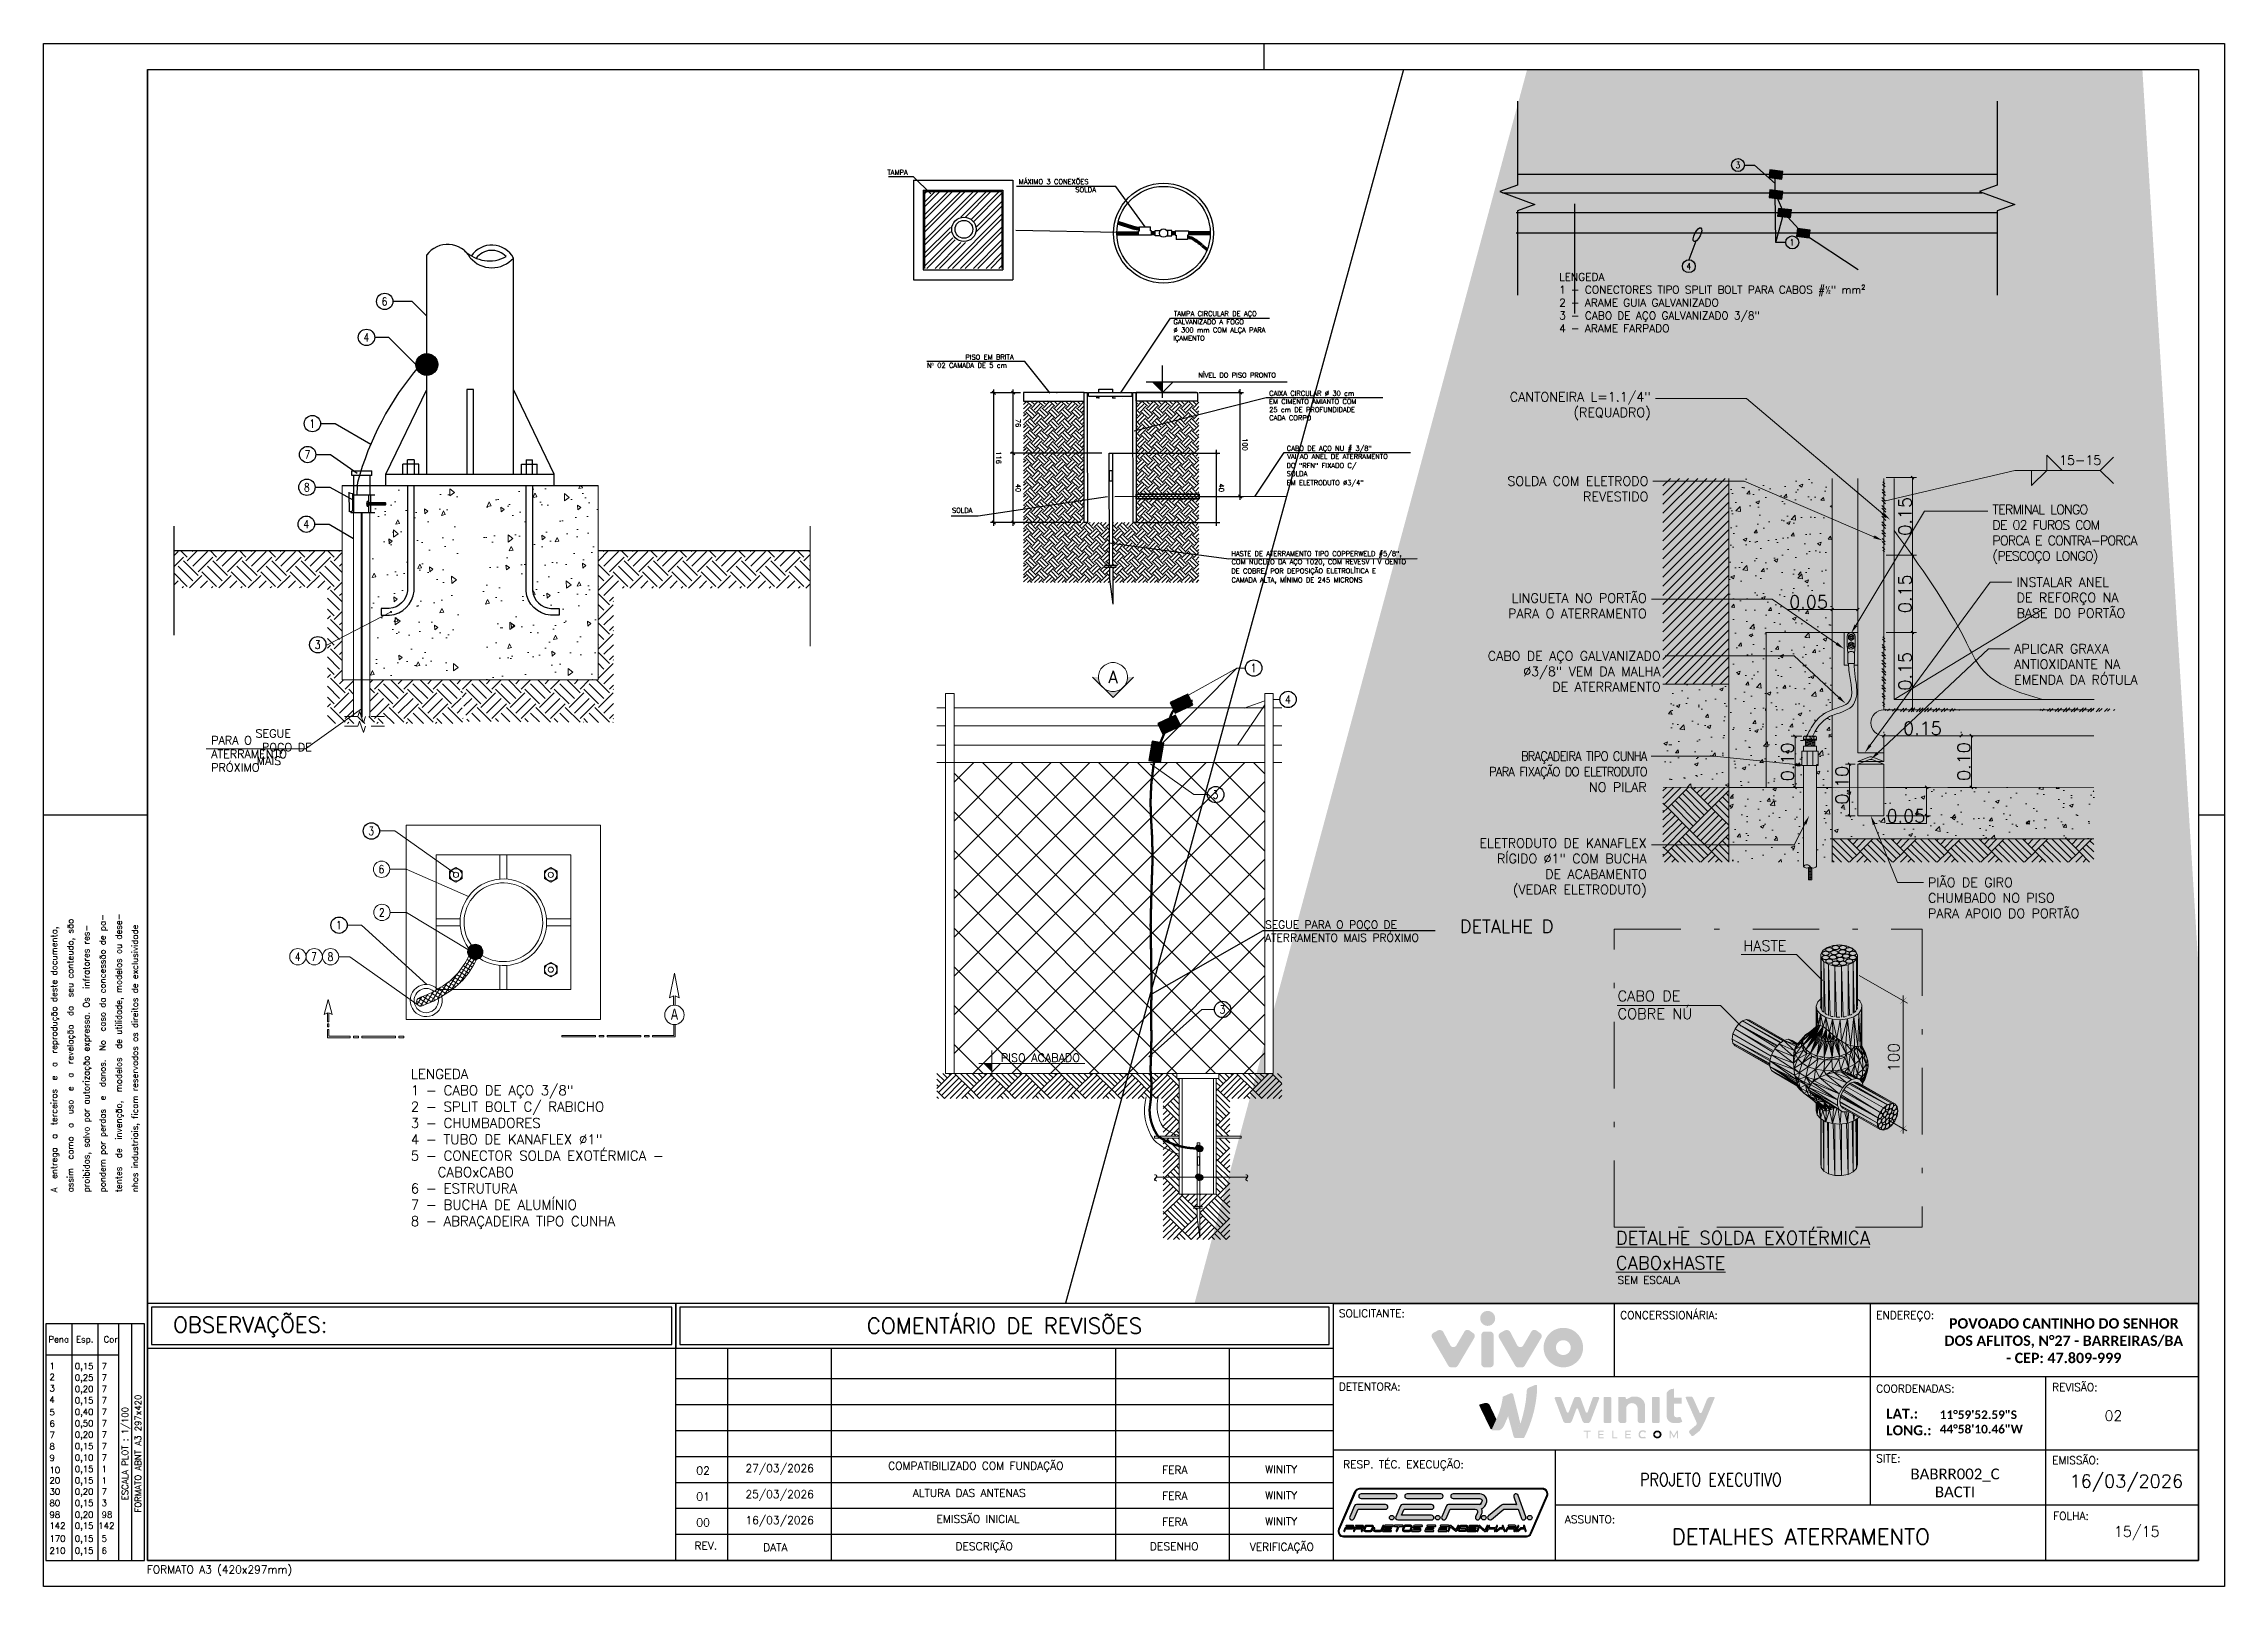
# Paper-space layout 'AT02' of a CAD drawing. Header units: inches. Extents: x 1.6 to 43.3, y 0.5 to 30.
# The model-space entities are those that its viewports show. They can reach past a viewport. Long polylines and large blocks are cut down to what shows.
import ezdxf
from ezdxf import colors
from ezdxf.entities.mleader import LeaderData, LeaderLine
from ezdxf.enums import TextEntityAlignment as Align
from ezdxf.math import Vec2, Vec3

# ---------------------------------------------------------------- set-up
doc = ezdxf.new("R2010")
doc.units = ezdxf.units.IN
doc.header["$MEASUREMENT"] = 0
doc.set_wipeout_variables(frame=1)
for name, pattern in [('CENTER', [50.8, 31.75, -6.35, 6.35, -6.35]), ('DASHDOT', [1, 0.5, -0.25, 0, -0.25]), ('DASHDOT2', [0.5, 0.25, -0.125, 0, -0.125]), ('DIVIDE', [31.75, 12.7, -6.35, 0, -6.35, 0, -6.35]), ('HIDDEN', [0.375, 0.25, -0.125])]:
    doc.linetypes.add(name, pattern=pattern)
doc.layers.add('-VPORT', color=211, linetype='Continuous', plot=False)
for name, color, linetype in [('ARQ-ATERRAMENTO', 84, 'Continuous'), ('ARQ-CONSTRUIR', 252, 'Continuous'), ('ARQ-COTAS', 1, 'Continuous'), ('ARQ-LINHA-02', 7, 'Continuous'), ('ARQ-LINHACORTE', 3, 'DIVIDE'), ('ARQ-NIVEL', 1, 'Continuous'), ('ARQ-TEXTO2', 250, 'Continuous'), ('ATE-PENA-2', 2, 'Continuous'), ('ATE-PENA-5', 5, 'Continuous'), ('ATE-TXT-1', 1, 'Continuous'), ('ATE-TXT-2', 2, 'Continuous'), ('ATE-TXT-3', 3, 'Continuous'), ('C01', 1, 'Continuous'), ('Cabo_AT', 80, 'CENTER'), ('CIV-PENA-1', 1, 'Continuous'), ('CIV-PENA-8', 8, 'Continuous'), ('COTAS', 8, 'Continuous'), ('ELE-PENA-1', 1, 'Continuous'), ('LAY_CARIMBO', 7, 'Continuous'), ('lay_exec', 2, 'Continuous'), ('Logotipos', 7, 'Continuous'), ('SISOC96_SELO$0$EXEC._A3', 5, 'Continuous'), ('T4U-ALVENARIA', 6, 'Continuous'), ('T4U-CHAMADA', 7, 'Continuous'), ('T4U-CONCRETO', 4, 'Continuous'), ('T4U-COTA', 9, 'Continuous'), ('T4U-Hachura', 9, 'Continuous'), ('T4U-Portão', 105, 'Continuous'), ('T4U-TERRENO', 7, 'Continuous'), ('T4U-TEXTO', 7, 'Continuous')]:
    doc.layers.add(name, color=color, linetype=linetype)
doc.styles.add('Arial', font='arial.ttf')
doc.styles.add('Arial_TXT', font='arial.ttf')
doc.styles.add('BACHO', font='ROMANSUS.shx', dxfattribs={"width": 0.75, "height": 1.8})
doc.styles.add('ROMANS', font='romans.shx', dxfattribs={"height": 10})
doc.styles.add('Romans_TXT', font='romans.shx')
doc.styles.add('SISOC96_SELO$0$REGUA80-10', font='romans.shx', dxfattribs={"height": 2})
doc.styles.add('SISOC96_SELO$0$ROMANS', font='romans.shx')
doc.styles.get("Standard").update_dxf_attribs({"font": 'arial.ttf'})
doc.styles.add('TXT_MATERIAL', font='ROMANS.shx')
doc.styles.add('TXTLAYOUT', font='romans.shx', dxfattribs={"height": 1.5})
doc.linetypes.add('X_LINE', pattern='A,0.2,-0.001,["X",Standard,S=0.04,R=0,X=0,Y=-0.02],-0.001', length=0.202)
doc.dimstyles.new('1-100$7', dxfattribs={"dimscale": 100, "dimtxt": 1.5, "dimasz": 2, "dimexe": 1, "dimexo": 1, "dimgap": 0.75, "dimtad": 1, "dimlfac": 0.001, "dimzin": 1, "dimdsep": 46, "dimtxsty": 'ROMANS', "dimblk": 'OBLIQUE', "dimcen": 0, "dimdle": 1, "dimclre": 9, "dimadec": 0, "dimazin": 0, "dimtfac": 1, "dimtix": 1, "dimtmove": 0, "dimatfit": 2, "dimldrblk": 'OBLIQUE', "dimfxl": 1, "dimarcsym": 0})
doc.dimstyles.new('75', dxfattribs={"dimscale": 150, "dimtxt": 2.5, "dimasz": 2.5, "dimexe": 1.25, "dimexo": 0.625, "dimtad": 1, "dimtxsty": 'Standard', "dimcen": 2.5, "dimadec": 0, "dimazin": 0, "dimtfac": 1, "dimtmove": 0, "dimatfit": 3, "dimfxl": 30, "dimfxlon": 1, "dimarcsym": 0})
doc.dimstyles.new('T4U-COTA 1-50', dxfattribs={"dimscale": 0.5, "dimtxt": 0.15, "dimasz": 0.11, "dimexe": 0.15, "dimexo": 0.1, "dimgap": 0.04, "dimtad": 1, "dimtoh": 1, "dimzin": 0, "dimdsep": 46, "dimtxsty": 'ROMANS', "dimblk": 'OBLIQUE', "dimcen": 0.1, "dimclrt": 1, "dimazin": 0, "dimtfac": 1, "dimtofl": 0, "dimtmove": 0, "dimatfit": 3, "dimfxl": 1, "dimtolj": 1, "dimtzin": 0, "dimarcsym": 0})
pattern_1 = [(45, (652.2586, -192.74776), (2e-16, 0.6878014), [0.486349, -0.486349]), (45, (652.3159, -192.8051), (2e-16, 0.6878014), [0.486349, -0.486349]), (45, (652.3732, -192.8624), (2e-16, 0.6878014), [0.486349, -0.486349]), (45, (652.43053, -192.9197), (2e-16, 0.6878014), [0.486349, -0.486349]), (45, (652.48784, -192.97703), (2e-16, 0.6878014), [0.486349, -0.486349]), (45, (652.54516, -193.03435), (2e-16, 0.6878014), [0.486349, -0.486349]), (45, (652.6025, -193.09166), (2e-16, 0.6878014), [0.486349, -0.486349]), (315, (652.6025, -192.40386), (-1e-16, -0.6878014), [0.486349, -0.486349]), (315, (652.6598, -192.34655), (-1e-16, -0.6878014), [0.486349, -0.486349]), (315, (652.7171, -192.28923), (-1e-16, -0.6878014), [0.486349, -0.486349]), (315, (652.77443, -192.2319), (-1e-16, -0.6878014), [0.486349, -0.486349]), (315, (652.83175, -192.1746), (-1e-16, -0.6878014), [0.486349, -0.486349]), (315, (652.88906, -192.1173), (-1e-16, -0.6878014), [0.486349, -0.486349]), (315, (652.9464, -192.05996), (-1e-16, -0.6878014), [0.486349, -0.486349])]
pattern_2 = [(45, (634.19937, -155.01684), (0, 0.573168), [0.405291, -0.405291]), (45, (634.0919, -154.90938), (0, 0.573168), [0.405291, -0.405291]), (45, (633.98443, -154.8019), (0, 0.573168), [0.405291, -0.405291]), (135, (633.98443, -154.73026), (-0.573168, 0), [0.405291, -0.405291]), (135, (634.0919, -154.6228), (-0.573168, 0), [0.405291, -0.405291]), (135, (634.19937, -154.51532), (-0.573168, 0), [0.405291, -0.405291])]
pattern_3 = [(50, (426.1355, -456.9107), (0.7172602, -0.06275213), [0.075, -0.825]), (355, (426.1355, -456.9107), (-0.1387513, 0.7521921), [0.06, -0.66]), (100.4514, (426.19526, -456.9159), (0.5785094, 0.68943954), [0.0637402, -0.7011421]), (46.1842, (426.1355, -456.7107), (1.067241, -0.165519), [0.1125, -1.2375]), (96.6356, (426.2244, -456.7245), (0.9346627, 0.9741179), [0.0956103, -1.051713]), (351.1842, (426.1355, -456.7107), (0.934662, 0.9741186), [0.09, -0.99]), (21, (426.2355, -456.7607), (0.59690705, -0.4026189), [0.075, -0.825]), (326, (426.2355, -456.7607), (0.2433153, 0.72515005), [0.06, -0.66]), (71.4514, (426.2852, -456.79425), (0.8402226, 0.3225305), [0.0637402, -0.7011421]), (37.5, (426.1355, -456.9107), (0.01215986, 0.33289385), [0, -0.652, 0, -0.67, 0, -0.6625]), (7.5, (426.1355, -456.9107), (0.26306954, 0.39441171), [0, -0.382, 0, -0.637, 0, -0.2525]), (327.5, (425.9125, -456.9107), (0.53382244, -0.02255487), [0, -0.25, 0, -0.78, 0, -1.035]), (317.5, (425.8125, -456.9107), (0.58318617, 0.10010498), [0, -0.325, 0, -0.518, 0, -0.735])]

psp = doc.layouts.new('AT02')

# ---------------------------------------------------------------- texts
at = {"attachment_point": 1, "style": 'Arial_TXT'}
for s, insert, char_height, width in [('\\pxqc;{\\Fromans|c0;DETALHES ATERRAMENTO }', (30.545, 1.568), 0.3, 9.37521), ('{\\Fromans|c0;15/15}', (41.223, 1.619), 0.2, 5.17668)]:
    psp.add_mtext(s, dxfattribs=dict(at, insert=insert, char_height=char_height, width=width))

msp = doc.modelspace()

# ---------------------------------------------------------------- texts
at = {"color": 3, "style": 'BACHO', "width": 0.8}
for s, height, p in [('1', 0.1257, (674.48014, -130.82376)), ('4', 0.1257, (672.46288, -131.28813)), ('6', 0.15956, (647.00608, -131.97531, -0.56936)), ('7', 0.15956, (645.50094, -134.96217)), ('8', 0.15956, (645.48771, -135.6014))]:
    msp.add_text(s, height=height, dxfattribs=at).set_placement(p, align=Align.MIDDLE)
at = {"color": 3, "insert": (669.93143, -131.42022), "char_height": 0.1508378, "width": 9.3290074, "attachment_point": 1, "style": 'ROMANS'}
msp.add_mtext('LENGEDA\\P1 - CONECTORES TIPO SPLIT BOLT PARA CABOS #½" mm²\\P2 - ARAME GUIA GALVANIZADO\\P3 - CABO DE AÇO GALVANIZADO 3/8"\\P4 - ARAME FARPADO', dxfattribs=at)
at = {"layer": 'ARQ-CONSTRUIR', "color": 7, "lineweight": 5, "char_height": 0.15379, "width": 36.0431946, "attachment_point": 1, "rotation": 270, "style": 'ROMANS'}
for insert in [(662.1473, -148.99466), (663.92493, -148.99466)]:
    msp.add_mtext('~', dxfattribs=dict(at, insert=insert))
at = {"layer": 'ARQ-LINHA-02', "color": 7, "lineweight": 5, "style": 'ROMANS'}
msp.add_text('A', height=0.23934, dxfattribs=at).set_placement((661.225, -139.30418), align=Align.MIDDLE)
at = {"layer": 'ARQ-NIVEL', "color": 7, "lineweight": 5, "style": 'Arial', "text_generation_flag": 4, "width": 0.7}
msp.add_text('A', height=0.218, rotation=180, dxfattribs=at).set_placement((652.73712, -145.99134))
at = {"layer": 'ARQ-TEXTO2', "color": 7, "lineweight": 5, "style": 'BACHO', "width": 0.8}
for s, p in [('6', (646.94473, -143.05327, -0.56936)), ('2', (646.9531, -143.89642, -0.56936)), ('4', (645.31092, -144.75982)), ('7', (645.63005, -144.75982)), ('8', (645.94917, -144.75982))]:
    msp.add_text(s, height=0.15956, dxfattribs=at).set_placement(p, align=Align.MIDDLE)
at = {"layer": 'ARQ-TEXTO2', "color": 7, "lineweight": 5, "insert": (643.62273, -140.32491, -0.89488), "char_height": 0.191476, "width": 2.3489258, "attachment_point": 1, "line_spacing_factor": 0.5, "style": 'ROMANS'}
msp.add_mtext('{\\W7.9167;  \\H0.83333x;  \\W1;SEGUE PARA O \\P\\W9.0592;    \\W1;POÇO DE \\P\\W8.2142;    \\W1;ATERRAMENTO \\P\\W8.1072;    \\W1;MAIS PRÓXIMO}', dxfattribs=at)
at = {"layer": 'ARQ-TEXTO2', "color": 7, "lineweight": 5, "attachment_point": 1, "style": 'ROMANS'}
for s, insert, char_height, width in [('PISO ACABADO', (659.03482, -146.6509), 0.1595633, 36.0431946), ('LENGEDA\\P1 - CABO DE AÇO 3/8"\\P2 - SPLIT BOLT C/ RABICHO\\P3 - CHUMBADORES\\P4 - TUBO DE KANAFLEX ∅1"\\P5 - CONECTOR SOLDA EXOTÉRMICA - \\P    CABOxCABO\\P6 - ESTRUTURA\\P7 - BUCHA DE ALUMÍNIO\\P8 - ABRAÇADEIRA TIPO CUNHA', (647.51811, -146.95162), 0.191476, 7.4821377)]:
    msp.add_mtext(s, dxfattribs=dict(at, insert=insert, char_height=char_height, width=width))
at = {"layer": 'ATE-PENA-5', "lineweight": 5, "style": 'TXT_MATERIAL'}
for s, p in [('%%UDETALHE SOLDA EXOTÉRMICA', (671.03825, -150.37413)), ('%%UCABOxHASTE', (671.03825, -150.86377))]:
    msp.add_text(s, height=0.25725, dxfattribs=at).set_placement(p)
at = {"layer": 'ATE-TXT-2', "color": 7, "lineweight": 5, "style": 'ROMANS'}
msp.add_text('HASTE', height=0.20738, dxfattribs=at).set_placement((673.52571, -144.64944))
at = {"layer": 'ATE-TXT-2', "color": 7, "lineweight": 5, "insert": (671.07314, -145.42261), "char_height": 0.2073802, "width": 1.6990896, "attachment_point": 1, "style": 'ROMANS'}
msp.add_mtext('CABO DE COBRE NÚ', dxfattribs=at)
at = {"layer": 'ATE-TXT-2', "color": 2, "linetype": 'Continuous', "lineweight": 5, "insert": (676.46508, -146.7281), "char_height": 0.221206, "attachment_point": 5, "rotation": 90, "style": 'ROMANS'}
msp.add_mtext('100', dxfattribs=at)
at = {"layer": 'ATE-TXT-3', "color": 3, "lineweight": 5, "style": 'TXT_MATERIAL'}
msp.add_text('SEM ESCALA', height=0.147, dxfattribs=at).set_placement((671.07583, -151.14197))

# ---------------------------------------------------------------- blocks, each defined once
blk = doc.blocks.new('logo_fera_eng')
h = blk.add_hatch(color=192)
h.dxf.hatch_style = 1
h.paths.add_polyline_path([(31.68, -7.49), (37.45, 5.97, 0.538437), (35.68, 8.65), (-29.91, 8.65, 0.300021), (-31.68, 7.49), (-37.45, -5.97, 0.538437), (-35.68, -8.65), (29.91, -8.65, 0.300021)])
h.paths.add_polyline_path([(37.2, 6.08), (31.43, -7.38, -0.300021), (29.91, -8.38), (-35.68, -8.38, -0.538437), (-37.2, -6.08), (-31.43, 7.38, -0.300021), (-29.91, 8.38), (35.68, 8.38, -0.538437)], flags=16)
h.paths.add_polyline_path([(-21.32, -5.57, -0.300021), (-21.14, -5.46), (-18.69, -5.45, -0.414214), (-18.5, -5.65, -0.414214), (-18.69, -5.84), (-21.01, -5.84), (-21.23, -6.36), (-18.69, -6.36, -0.414214), (-18.5, -6.55, -0.414214), (-18.69, -6.74), (-21.52, -6.74, -0.538437), (-21.7, -6.47)], flags=0)
h.paths.add_polyline_path([(-14.45, -4.94), (-15.74, -4.94), (-16.46, -6.62, -0.414214), (-16.71, -6.73, -0.414214), (-16.81, -6.47), (-16.16, -4.94), (-17.28, -4.94, -0.414214), (-17.47, -4.75, -0.414214), (-17.28, -4.55), (-14.45, -4.55, -0.414214), (-14.25, -4.75, -0.414214)], flags=0)
h.paths.add_polyline_path([(-17.92, -4.94), (-20.75, -4.94, -0.414214), (-20.95, -4.75, -0.414214), (-20.75, -4.55), (-17.92, -4.55, -0.414214), (-17.73, -4.75, -0.414214)], flags=0)
h.paths.add_polyline_path([(-22.42, -6.36, 0.300021), (-22.24, -6.24), (-21.57, -4.67, -0.414214), (-21.32, -4.57, -0.414214), (-21.22, -4.82), (-21.89, -6.39, -0.300021), (-22.42, -6.74), (-24.41, -6.74, -0.538437), (-24.94, -5.94), (-24.79, -5.57, -0.414214), (-24.54, -5.47, -0.414214), (-24.43, -5.72), (-24.59, -6.09, 0.538437), (-24.41, -6.36)], flags=0)
h.paths.add_polyline_path([(-11.56, -4.55, -0.538437), (-11.03, -5.36), (-11.47, -6.39, -0.300021), (-12, -6.74), (-13.99, -6.74, -0.538437), (-14.52, -5.93), (-14.08, -4.9, -0.300021), (-13.55, -4.55)], flags=0)
h.paths.add_polyline_path([(-11.56, -4.94, -0.538437), (-11.38, -5.21), (-11.82, -6.24, -0.300021), (-12, -6.35), (-13.99, -6.35, -0.538437), (-14.17, -6.09), (-13.73, -5.06, -0.300021), (-13.55, -4.94)], flags=0)
h.paths.add_polyline_path([(-17.54, -1.8, -1), (-19.19, -1.8, -1)], flags=0)
h.paths.add_polyline_path([(-15.28, 2.38, -0.300021), (-14.52, 2.88), (-4.07, 2.88, -0.414214), (-3.24, 2.05, -0.414214), (-4.07, 1.23), (-13.98, 1.23), (-14.92, -0.97), (-4.07, -0.97, -0.414214), (-3.24, -1.8, -0.414214), (-4.07, -2.62), (-16.17, -2.62, -0.538437), (-16.93, -1.47)], flags=0)
h.paths.add_polyline_path([(-7.31, -4.74, -0.414214), (-7.5, -4.94), (-10.08, -4.94, 0.300021), (-10.25, -5.06), (-10.31, -5.18, 0.538437), (-10.13, -5.45), (-8.47, -5.45, -0.538437), (-7.94, -6.26), (-7.99, -6.39, -0.300021), (-8.53, -6.74), (-11.1, -6.74, -0.414214), (-11.29, -6.55, -0.414214), (-11.1, -6.35), (-8.53, -6.35, 0.300021), (-8.35, -6.24), (-8.29, -6.11, 0.538437), (-8.47, -5.84), (-10.13, -5.84, -0.538437), (-10.66, -5.03), (-10.61, -4.9, -0.300021), (-10.08, -4.55), (-7.5, -4.55, -0.414214)], flags=0)
h.paths.add_polyline_path([(-25.46, -4.56, -0.538437), (-24.92, -5.36), (-25.36, -6.39, -0.300021), (-25.9, -6.74), (-27.89, -6.74, -0.538437), (-28.42, -5.94), (-27.98, -4.91, -0.300021), (-27.45, -4.56)], flags=0)
h.paths.add_polyline_path([(-25.46, -4.94, -0.538437), (-25.28, -5.21), (-25.72, -6.24, -0.300021), (-25.9, -6.36), (-27.89, -6.36, -0.538437), (-28.06, -6.09), (-27.62, -5.06, -0.300021), (-27.45, -4.94)], flags=0)
h.paths.add_polyline_path([(-31.78, 2.38, -0.300021), (-31.02, 2.88), (-20.57, 2.88, -0.414214), (-19.74, 2.05, -0.414214), (-20.57, 1.23), (-30.48, 1.23), (-31.91, -2.12, -0.414214), (-32.99, -2.55, -0.414214), (-33.43, -1.47)], flags=0)
h.paths.add_polyline_path([(-28.45, -5.49, -0.205702), (-28.78, -5.81, -0.205702), (-28.78, -6.26), (-28.94, -6.63, -0.414214), (-29.19, -6.73, -0.414214), (-29.29, -6.47), (-29.14, -6.11, 0.538437), (-29.31, -5.84), (-31.43, -5.84), (-31.77, -6.63, -0.414214), (-32.02, -6.73, -0.414214), (-32.12, -6.47), (-31.74, -5.57, -0.300021), (-31.56, -5.46), (-28.98, -5.46, 0.300021), (-28.81, -5.34), (-28.75, -5.21, 0.538437), (-28.93, -4.94), (-31.17, -4.94, -0.414214), (-31.37, -4.75, -0.414214), (-31.17, -4.56), (-28.93, -4.56, -0.538437), (-28.4, -5.36)], flags=0)
h.paths.add_polyline_path([(-6.13, -5.57, -0.300021), (-5.96, -5.45), (-3.51, -5.45, -0.414214), (-3.32, -5.64, -0.414214), (-3.51, -5.84), (-5.83, -5.84), (-6.05, -6.35), (-3.51, -6.35, -0.414214), (-3.32, -6.55, -0.414214), (-3.51, -6.74), (-6.34, -6.74, -0.538437), (-6.52, -6.47)], flags=0)
h.paths.add_polyline_path([(-2.74, -4.94), (-5.57, -4.94, -0.414214), (-5.76, -4.74, -0.414214), (-5.57, -4.55), (-2.74, -4.55, -0.414214), (-2.55, -4.74, -0.414214)], flags=0)
h.paths.add_polyline_path([(-17.27, 5.08), (-29.37, 5.08, -0.414214), (-30.19, 5.9, -0.414214), (-29.37, 6.73), (-17.27, 6.73, -0.414214), (-16.44, 5.9, -0.414214)], flags=0)
h.paths.add_polyline_path([(-31.87, -5.36), (-31.93, -5.49, -0.300021), (-32.46, -5.84), (-34.91, -5.84), (-35.24, -6.63, -0.414214), (-35.5, -6.73, -0.414214), (-35.6, -6.48), (-35.21, -5.57, -0.300021), (-35.03, -5.46), (-32.46, -5.46, 0.300021), (-32.28, -5.34), (-32.23, -5.21, 0.538437), (-32.4, -4.94), (-34.65, -4.94, -0.414214), (-34.84, -4.75, -0.414214), (-34.65, -4.56), (-32.4, -4.56, -0.538437)], flags=0)
h.paths.add_polyline_path([(-0.77, 5.08), (-12.87, 5.08, -0.414214), (-13.69, 5.9, -0.414214), (-12.87, 6.73), (-0.77, 6.73, -0.414214), (0.06, 5.9, -0.414214)], flags=0)
h.paths.add_polyline_path([(-1.37, -5.57, -0.300021), (-1.19, -5.45), (1.25, -5.45, -0.414214), (1.44, -5.64, -0.414214), (1.25, -5.84), (-1.07, -5.84), (-1.29, -6.35), (1.25, -6.35, -0.414214), (1.44, -6.54, -0.414214), (1.25, -6.74), (-1.58, -6.74, -0.538437), (-1.76, -6.47)], flags=0)
h.paths.add_polyline_path([(-1.04, -1.8, -1), (-2.69, -1.8, -1)], flags=0)
h.paths.add_polyline_path([(2.02, -4.94), (-0.81, -4.94, -0.414214), (-1, -4.74, -0.414214), (-0.81, -4.55), (2.02, -4.55, -0.414214), (2.21, -4.74, -0.414214)], flags=0)
h.paths.add_polyline_path([(15.5, 3.28), (15.27, 2.73, -0.205702), (13.85, 1.38, -0.205702), (13.85, -0.57), (13.19, -2.12, -0.414214), (12.11, -2.55, -0.414214), (11.67, -1.47), (12.34, 0.08, 0.538437), (11.58, 1.23), (2.52, 1.23), (1.09, -2.12, -0.414214), (0.01, -2.55, -0.414214), (-0.43, -1.47), (1.22, 2.38, -0.300021), (1.98, 2.88), (12.99, 2.88, 0.300021), (13.75, 3.38), (13.99, 3.93, 0.538437), (13.23, 5.08), (3.63, 5.08, -0.414214), (2.81, 5.9, -0.414214), (3.63, 6.73), (13.23, 6.73, -0.538437)], flags=0)
h.paths.add_polyline_path([(5.32, -4.67, -0.414214), (5.57, -4.57, -0.414214), (5.67, -4.82), (4.9, -6.62, -0.509456), (4.6, -6.69), (2.74, -5.06), (2.07, -6.62, -0.414214), (1.82, -6.72, -0.414214), (1.72, -6.47), (2.49, -4.67, -0.509456), (2.79, -4.6), (4.65, -6.22)], flags=0)
h.paths.add_polyline_path([(9.04, -5.59, -0.300021), (9.22, -5.47), (11.66, -5.47, -0.414214), (11.86, -5.67, -0.414214), (11.66, -5.86), (9.34, -5.86), (9.12, -6.37), (11.66, -6.37, -0.414214), (11.86, -6.57, -0.414214), (11.66, -6.76), (8.83, -6.76, -0.538437), (8.65, -6.49)], flags=0)
h.paths.add_polyline_path([(12.43, -4.96), (9.6, -4.96, -0.414214), (9.41, -4.77, -0.414214), (9.6, -4.57), (12.43, -4.57, -0.414214), (12.63, -4.77, -0.414214)], flags=0)
h.paths.add_polyline_path([(15.73, -4.69, -0.414214), (15.98, -4.59, -0.414214), (16.09, -4.84), (15.31, -6.64, -0.509456), (15.01, -6.71), (13.15, -5.09), (12.48, -6.64, -0.414214), (12.23, -6.74, -0.414214), (12.13, -6.49), (12.9, -4.69, -0.509456), (13.2, -4.62), (15.06, -6.25)], flags=0)
h.paths.add_polyline_path([(15.46, -1.8, -1), (13.81, -1.8, -1)], flags=0)
h.paths.add_polyline_path([(16.46, -5.47), (18.87, -5.47), (19.2, -4.69, -0.414214), (19.46, -4.59, -0.414214), (19.56, -4.84), (18.79, -6.64, -1), (18.43, -6.49), (18.7, -5.86), (16.29, -5.86), (15.96, -6.64, -1), (15.6, -6.49), (16.37, -4.69, -0.414214), (16.63, -4.59, -0.414214), (16.73, -4.84)], flags=0)
h.paths.add_polyline_path([(28.15, -2.07), (26.97, 1.23), (21.8, 1.23), (17.35, -2.43, -0.414214), (16.19, -2.32, -0.414214), (16.31, -1.16), (20.98, 2.69, -0.173955), (21.51, 2.88), (26.38, 2.88), (25.4, 5.63, -0.414214), (25.9, 6.68, -0.414214), (26.96, 6.18), (29.71, -1.52, -0.414214), (29.21, -2.57, -0.414214)], flags=0)
h.paths.add_polyline_path([(21.91, -6.61), (21.64, -5.83), (20.43, -5.83), (19.39, -6.69, -0.414214), (19.11, -6.66, -0.414214), (19.14, -6.39), (20.23, -5.49, -0.173955), (20.36, -5.45), (21.5, -5.45), (21.27, -4.8, -0.414214), (21.39, -4.56, -0.414214), (21.63, -4.67), (22.28, -6.48, -0.414214), (22.16, -6.72, -0.414214)], flags=0)
h.paths.add_polyline_path([(26.23, -5.48, -0.205702), (25.9, -5.8, -0.205702), (25.9, -6.25), (25.75, -6.62, -0.414214), (25.49, -6.72, -0.414214), (25.39, -6.46), (25.55, -6.1, 0.538437), (25.37, -5.83), (23.25, -5.83), (22.92, -6.62, -0.414214), (22.66, -6.72, -0.414214), (22.56, -6.46), (22.95, -5.56, -0.300021), (23.12, -5.45), (25.7, -5.45, 0.300021), (25.88, -5.33), (25.93, -5.2, 0.538437), (25.75, -4.93), (23.51, -4.93, -0.414214), (23.32, -4.74, -0.414214), (23.51, -4.55), (25.75, -4.55, -0.538437), (26.29, -5.35)], flags=0)
h.paths.add_polyline_path([(26.38, -6.64, -1), (26.02, -6.49), (26.8, -4.69, -0.414214), (27.05, -4.59, -0.414214), (27.15, -4.84)], flags=0)
h.paths.add_polyline_path([(29.5, -6.6), (29.23, -5.83), (28.02, -5.83), (26.98, -6.69, -0.414214), (26.71, -6.66, -0.414214), (26.73, -6.39), (27.83, -5.49, -0.173955), (27.95, -5.45), (29.09, -5.45), (28.86, -4.8, -0.414214), (28.98, -4.56, -0.414214), (29.22, -4.67), (29.87, -6.47, -0.414214), (29.75, -6.72, -0.414214)], flags=0)
h.paths.add_polyline_path([(31.96, -1.8, -1), (30.31, -1.8, -1)], flags=0)
h = blk.add_hatch(color=192)
h.dxf.hatch_style = 1
h.paths.add_polyline_path([(-16.44, 5.9, 0.414214), (-17.27, 6.73), (-29.37, 6.73, 0.414214), (-30.19, 5.9, 0.414214), (-29.37, 5.08), (-17.27, 5.08, 0.414214)])
h.paths.add_polyline_path([(-20.57, 2.88), (-31.02, 2.88, 0.300021), (-31.78, 2.38), (-33.43, -1.47, 0.414214), (-32.99, -2.55, 0.414214), (-31.91, -2.12), (-30.48, 1.23), (-20.57, 1.23, 0.414214), (-19.74, 2.05, 0.414214)])
h.paths.add_polyline_path([(-19.19, -1.8, 1), (-17.54, -1.8, 1)])
h.paths.add_polyline_path([(-4.07, -0.97), (-14.92, -0.97), (-13.98, 1.23), (-4.07, 1.23, 0.414214), (-3.24, 2.05, 0.414214), (-4.07, 2.88), (-14.52, 2.88, 0.300021), (-15.28, 2.38), (-16.93, -1.47, 0.538437), (-16.17, -2.62), (-4.07, -2.62, 0.414214), (-3.24, -1.8, 0.414214)])
h.paths.add_polyline_path([(0.06, 5.9, 0.414214), (-0.77, 6.73), (-12.87, 6.73, 0.414214), (-13.69, 5.9, 0.414214), (-12.87, 5.08), (-0.77, 5.08, 0.414214)])
h.paths.add_polyline_path([(13.23, 6.73), (3.63, 6.73, 0.414214), (2.81, 5.9, 0.414214), (3.63, 5.08), (13.23, 5.08, -0.538437), (13.99, 3.93), (13.75, 3.38, -0.300021), (12.99, 2.88), (1.98, 2.88, 0.300021), (1.22, 2.38), (-0.43, -1.47, 0.414214), (0.01, -2.55, 0.414214), (1.09, -2.12), (2.52, 1.23), (11.58, 1.23, -0.538437), (12.34, 0.08), (11.67, -1.47, 0.414214), (12.11, -2.55, 0.414214), (13.19, -2.12), (13.85, -0.57, 0.205702), (13.85, 1.38, 0.205702), (15.27, 2.73), (15.5, 3.28, 0.538437)])
h.paths.add_polyline_path([(-2.69, -1.8, 1), (-1.04, -1.8, 1)])
h.paths.add_polyline_path([(13.81, -1.8, 1), (15.46, -1.8, 1)], flags=17)
h.paths.add_polyline_path([(26.96, 6.18, 0.414214), (25.9, 6.68, 0.414214), (25.4, 5.63), (26.38, 2.88), (21.51, 2.88, 0.173955), (20.98, 2.69), (16.31, -1.16, 0.414214), (16.19, -2.32, 0.414214), (17.35, -2.43), (21.8, 1.23), (26.97, 1.23), (28.15, -2.07, 0.414214), (29.21, -2.57, 0.414214), (29.71, -1.52)])
h.paths.add_polyline_path([(30.31, -1.8, 1), (31.96, -1.8, 1)])
h = blk.add_hatch(color=192)
h.dxf.hatch_style = 1
h.paths.add_polyline_path([(-31.93, -5.49), (-31.87, -5.36, 0.538437), (-32.4, -4.56), (-34.65, -4.56, 0.414214), (-34.84, -4.75, 0.414214), (-34.65, -4.94), (-32.4, -4.94, -0.538437), (-32.23, -5.21), (-32.28, -5.34, -0.300021), (-32.46, -5.46), (-35.03, -5.46, 0.300021), (-35.21, -5.57), (-35.6, -6.48, 0.414214), (-35.5, -6.73, 0.414214), (-35.24, -6.63), (-34.91, -5.84), (-32.46, -5.84, 0.300021)])
h.paths.add_polyline_path([(-28.45, -5.49), (-28.4, -5.36, 0.538437), (-28.93, -4.56), (-31.17, -4.56, 0.414214), (-31.37, -4.75, 0.414214), (-31.17, -4.94), (-28.93, -4.94, -0.538437), (-28.75, -5.21), (-28.81, -5.34, -0.300021), (-28.98, -5.46), (-31.56, -5.46, 0.300021), (-31.74, -5.57), (-32.12, -6.47, 0.414214), (-32.02, -6.73, 0.414214), (-31.77, -6.63), (-31.43, -5.84), (-29.31, -5.84, -0.538437), (-29.14, -6.11), (-29.29, -6.47, 0.414214), (-29.19, -6.73, 0.414214), (-28.94, -6.63), (-28.78, -6.26, 0.205702), (-28.78, -5.81, 0.205702)])
h.paths.add_polyline_path([(-24.92, -5.36, 0.538437), (-25.46, -4.56), (-27.45, -4.56, 0.300021), (-27.98, -4.91), (-28.42, -5.94, 0.538437), (-27.89, -6.74), (-25.9, -6.74, 0.300021), (-25.36, -6.39)])
h.paths.add_polyline_path([(-27.62, -5.06, -0.300021), (-27.45, -4.94), (-25.46, -4.94, -0.538437), (-25.28, -5.21), (-25.72, -6.24, -0.300021), (-25.9, -6.36), (-27.89, -6.36, -0.538437), (-28.06, -6.09)], flags=16)
h.paths.add_polyline_path([(-24.59, -6.09), (-24.43, -5.72, 0.414214), (-24.54, -5.47, 0.414214), (-24.79, -5.57), (-24.94, -5.94, 0.538437), (-24.41, -6.74), (-22.42, -6.74, 0.300021), (-21.89, -6.39), (-21.22, -4.82, 0.414214), (-21.32, -4.57, 0.414214), (-21.57, -4.67), (-22.24, -6.24, -0.300021), (-22.42, -6.36), (-24.41, -6.36, -0.538437)])
h.paths.add_polyline_path([(-18.69, -6.36), (-21.23, -6.36), (-21.01, -5.84), (-18.69, -5.84, 0.414214), (-18.5, -5.65, 0.414214), (-18.69, -5.45), (-21.14, -5.46, 0.300021), (-21.32, -5.57), (-21.7, -6.47, 0.538437), (-21.52, -6.74), (-18.69, -6.74, 0.414214), (-18.5, -6.55, 0.414214)])
h.paths.add_polyline_path([(-17.73, -4.75, 0.414214), (-17.92, -4.55), (-20.75, -4.55, 0.414214), (-20.95, -4.75, 0.414214), (-20.75, -4.94), (-17.92, -4.94, 0.414214)])
h.paths.add_polyline_path([(-14.25, -4.75, 0.414214), (-14.45, -4.55), (-17.28, -4.55, 0.414214), (-17.47, -4.75, 0.414214), (-17.28, -4.94), (-16.16, -4.94), (-16.81, -6.47, 0.414214), (-16.71, -6.73, 0.414214), (-16.46, -6.62), (-15.74, -4.94), (-14.45, -4.94, 0.414214)])
h.paths.add_polyline_path([(-11.56, -4.55), (-13.55, -4.55, 0.300021), (-14.08, -4.9), (-14.52, -5.93, 0.538437), (-13.99, -6.74), (-12, -6.74, 0.300021), (-11.47, -6.39), (-11.03, -5.36, 0.538437)])
h.paths.add_polyline_path([(-11.56, -4.94, -0.538437), (-11.38, -5.21), (-11.82, -6.24, -0.300021), (-12, -6.35), (-13.99, -6.35, -0.538437), (-14.17, -6.09), (-13.73, -5.06, -0.300021), (-13.55, -4.94)], flags=16)
h.paths.add_polyline_path([(-7.31, -4.74, 0.414214), (-7.5, -4.55), (-10.08, -4.55, 0.300021), (-10.61, -4.9), (-10.66, -5.03, 0.538437), (-10.13, -5.84), (-8.47, -5.84, -0.538437), (-8.29, -6.11), (-8.35, -6.24, -0.300021), (-8.53, -6.35), (-11.1, -6.35, 0.414214), (-11.29, -6.55, 0.414214), (-11.1, -6.74), (-8.53, -6.74, 0.300021), (-7.99, -6.39), (-7.94, -6.26, 0.538437), (-8.47, -5.45), (-10.13, -5.45, -0.538437), (-10.31, -5.18), (-10.25, -5.06, -0.300021), (-10.08, -4.94), (-7.5, -4.94, 0.414214)])
h.paths.add_polyline_path([(-2.74, -4.55), (-5.57, -4.55, 0.414214), (-5.76, -4.74, 0.414214), (-5.57, -4.94), (-2.74, -4.94, 0.414214), (-2.55, -4.74, 0.414214)])
h.paths.add_polyline_path([(-3.51, -5.45), (-5.96, -5.45, 0.300021), (-6.13, -5.57), (-6.52, -6.47, 0.538437), (-6.34, -6.74), (-3.51, -6.74, 0.414214), (-3.32, -6.55, 0.414214), (-3.51, -6.35), (-6.05, -6.35), (-5.83, -5.84), (-3.51, -5.84, 0.414214), (-3.32, -5.64, 0.414214)])
h.paths.add_polyline_path([(1.25, -5.45), (-1.19, -5.45, 0.300021), (-1.37, -5.57), (-1.76, -6.47, 0.538437), (-1.58, -6.74), (1.25, -6.74, 0.414214), (1.44, -6.54, 0.414214), (1.25, -6.35), (-1.29, -6.35), (-1.07, -5.84), (1.25, -5.84, 0.414214), (1.44, -5.64, 0.414214)])
h.paths.add_polyline_path([(2.21, -4.74, 0.414214), (2.02, -4.55), (-0.81, -4.55, 0.414214), (-1, -4.74, 0.414214), (-0.81, -4.94), (2.02, -4.94, 0.414214)])
h.paths.add_polyline_path([(2.74, -5.06), (4.6, -6.69, 0.509456), (4.9, -6.62), (5.67, -4.82, 0.414214), (5.57, -4.57, 0.414214), (5.32, -4.67), (4.65, -6.22), (2.79, -4.6, 0.509456), (2.49, -4.67), (1.72, -6.47, 0.414214), (1.82, -6.72, 0.414214), (2.07, -6.62)])
h.paths.add_polyline_path([(6.22, -5.05, -0.300021), (6.39, -4.94), (8.38, -4.94, -0.516336), (8.57, -5.19, 0.391655), (8.68, -5.43, 0.397626), (8.92, -5.34, 0.527878), (8.38, -4.55), (6.39, -4.55, 0.300021), (5.86, -4.9), (5.42, -5.93, 0.538437), (5.95, -6.74), (7.94, -6.74, 0.300021), (8.48, -6.39), (8.52, -6.28, 0.538437), (7.99, -5.47), (6.58, -5.47, 0.414214), (6.39, -5.67, 0.414214), (6.58, -5.86), (7.99, -5.86, -0.538437), (8.17, -6.13), (8.12, -6.23, -0.300021), (7.94, -6.35), (5.95, -6.35, -0.538437), (5.78, -6.08)])
h.paths.add_polyline_path([(11.66, -5.47), (9.22, -5.47, 0.300021), (9.04, -5.59), (8.65, -6.49, 0.538437), (8.83, -6.76), (11.66, -6.76, 0.414214), (11.86, -6.57, 0.414214), (11.66, -6.37), (9.12, -6.37), (9.34, -5.86), (11.66, -5.86, 0.414214), (11.86, -5.67, 0.414214)])
h.paths.add_polyline_path([(12.43, -4.57), (9.6, -4.57, 0.414214), (9.41, -4.77, 0.414214), (9.6, -4.96), (12.43, -4.96, 0.414214), (12.63, -4.77, 0.414214)])
h.paths.add_polyline_path([(13.2, -4.62, 0.509456), (12.9, -4.69), (12.13, -6.49, 0.414214), (12.23, -6.74, 0.414214), (12.48, -6.64), (13.15, -5.09), (15.01, -6.71, 0.509456), (15.31, -6.64), (16.09, -4.84, 0.414214), (15.98, -4.59, 0.414214), (15.73, -4.69), (15.06, -6.25)])
h.paths.add_polyline_path([(19.56, -4.84, 0.414214), (19.46, -4.59, 0.414214), (19.2, -4.69), (18.87, -5.47), (16.46, -5.47), (16.73, -4.84, 0.414214), (16.63, -4.59, 0.414214), (16.37, -4.69), (15.6, -6.49, 1), (15.96, -6.64), (16.29, -5.86), (18.7, -5.86), (18.43, -6.49, 1), (18.79, -6.64)])
h.paths.add_polyline_path([(21.63, -4.67, 0.414214), (21.39, -4.56, 0.414214), (21.27, -4.8), (21.5, -5.45), (20.36, -5.45, 0.173955), (20.23, -5.49), (19.14, -6.39, 0.414214), (19.11, -6.66, 0.414214), (19.39, -6.69), (20.43, -5.83), (21.64, -5.83), (21.91, -6.61, 0.414214), (22.16, -6.72, 0.414214), (22.28, -6.48)])
h.paths.add_polyline_path([(26.23, -5.48), (26.29, -5.35, 0.538437), (25.75, -4.55), (23.51, -4.55, 0.414214), (23.32, -4.74, 0.414214), (23.51, -4.93), (25.75, -4.93, -0.538437), (25.93, -5.2), (25.88, -5.33, -0.300021), (25.7, -5.45), (23.12, -5.45, 0.300021), (22.95, -5.56), (22.56, -6.46, 0.414214), (22.66, -6.72, 0.414214), (22.92, -6.62), (23.25, -5.83), (25.37, -5.83, -0.538437), (25.55, -6.1), (25.39, -6.46, 0.414214), (25.49, -6.72, 0.414214), (25.75, -6.62), (25.9, -6.25, 0.205702), (25.9, -5.8, 0.205702)])
h.paths.add_polyline_path([(27.15, -4.84, 0.414214), (27.05, -4.59, 0.414214), (26.8, -4.69), (26.02, -6.49, 1), (26.38, -6.64)])
h.paths.add_polyline_path([(29.22, -4.67, 0.414214), (28.98, -4.56, 0.414214), (28.86, -4.8), (29.09, -5.45), (27.95, -5.45, 0.173955), (27.83, -5.49), (26.73, -6.39, 0.414214), (26.71, -6.66, 0.414214), (26.98, -6.69), (28.02, -5.83), (29.23, -5.83), (29.5, -6.6, 0.414214), (29.75, -6.72, 0.414214), (29.87, -6.47)])
at = {"color": 192}
for points in [[(31.68, -7.49), (37.45, 5.97, 0.538437), (35.68, 8.65), (-29.91, 8.65, 0.300021), (-31.68, 7.49), (-37.45, -5.97, 0.538437), (-35.68, -8.65), (29.91, -8.65, 0.300021)], [(31.43, -7.38), (37.2, 6.08, 0.538437), (35.68, 8.38), (-29.91, 8.38, 0.300021), (-31.43, 7.38), (-37.2, -6.08, 0.538437), (-35.68, -8.38), (29.91, -8.38, 0.300021)], [(-29.37, 5.08), (-17.27, 5.08, 0.414214), (-16.44, 5.9), (-16.44, 5.9, 0.414214), (-17.27, 6.73), (-29.37, 6.73, 0.414214), (-30.19, 5.9), (-30.19, 5.9, 0.414214)], [(-12.87, 5.08), (-0.77, 5.08, 0.414214), (0.06, 5.9), (0.06, 5.9, 0.414214), (-0.77, 6.73), (-12.87, 6.73, 0.414214), (-13.69, 5.9), (-13.69, 5.9, 0.414214)], [(26.97, 1.23), (28.15, -2.07, 0.414214), (29.21, -2.57), (29.21, -2.57, 0.414214), (29.71, -1.52), (26.96, 6.18, 0.414214), (25.9, 6.68), (25.9, 6.68, 0.414214), (25.4, 5.63), (26.38, 2.88), (21.51, 2.88, 0.173955), (20.98, 2.69), (16.31, -1.16, 0.414214), (16.19, -2.32), (16.19, -2.32, 0.414214), (17.35, -2.43), (21.8, 1.23)], [(-31.93, -5.49), (-31.87, -5.36, 0.538437), (-32.4, -4.56), (-34.65, -4.56, 0.414214), (-34.84, -4.75), (-34.84, -4.75, 0.414214), (-34.65, -4.94), (-32.4, -4.94, -0.538437), (-32.23, -5.21), (-32.28, -5.34, -0.300021), (-32.46, -5.46), (-35.03, -5.46, 0.300021), (-35.21, -5.57), (-35.6, -6.48, 0.414214), (-35.5, -6.73), (-35.5, -6.73, 0.414214), (-35.24, -6.63), (-34.91, -5.84), (-32.46, -5.84, 0.300021)], [(-24.92, -5.36, 0.538437), (-25.46, -4.56), (-27.45, -4.56, 0.300021), (-27.98, -4.91), (-28.42, -5.94, 0.538437), (-27.89, -6.74), (-25.9, -6.74, 0.300021), (-25.36, -6.39)], [(-25.28, -5.21, 0.538437), (-25.46, -4.94), (-27.45, -4.94, 0.300021), (-27.62, -5.06), (-28.06, -6.09, 0.538437), (-27.89, -6.36), (-25.9, -6.36, 0.300021), (-25.72, -6.24)], [(-20.75, -4.94), (-17.92, -4.94, 0.414214), (-17.73, -4.75), (-17.73, -4.75, 0.414214), (-17.92, -4.55), (-20.75, -4.55, 0.414214), (-20.95, -4.75), (-20.95, -4.75, 0.414214)], [(-11.03, -5.36, 0.538437), (-11.56, -4.55), (-13.55, -4.55, 0.300021), (-14.08, -4.9), (-14.52, -5.93, 0.538437), (-13.99, -6.74), (-12, -6.74, 0.300021), (-11.47, -6.39)], [(-11.38, -5.21, 0.538437), (-11.56, -4.94), (-13.55, -4.94, 0.300021), (-13.73, -5.06), (-14.17, -6.09, 0.538437), (-13.99, -6.35), (-12, -6.35, 0.300021), (-11.82, -6.24)], [(-7.5, -4.94, 0.414214), (-7.31, -4.74), (-7.31, -4.74, 0.414214), (-7.5, -4.55), (-10.08, -4.55, 0.300021), (-10.61, -4.9), (-10.66, -5.03, 0.538437), (-10.13, -5.84), (-8.47, -5.84, -0.538437), (-8.29, -6.11), (-8.35, -6.24, -0.300021), (-8.53, -6.35), (-11.1, -6.35, 0.414214), (-11.29, -6.55), (-11.29, -6.55, 0.414214), (-11.1, -6.74), (-8.53, -6.74, 0.300021), (-7.99, -6.39), (-7.94, -6.26, 0.538437), (-8.47, -5.45), (-10.13, -5.45, -0.538437), (-10.31, -5.18), (-10.25, -5.06, -0.300021), (-10.08, -4.94)], [(-5.57, -4.94), (-2.74, -4.94, 0.414214), (-2.55, -4.74), (-2.55, -4.74, 0.414214), (-2.74, -4.55), (-5.57, -4.55, 0.414214), (-5.76, -4.74), (-5.76, -4.74, 0.414214)], [(-0.81, -4.94), (2.02, -4.94, 0.414214), (2.21, -4.74), (2.21, -4.74, 0.414214), (2.02, -4.55), (-0.81, -4.55, 0.414214), (-1, -4.74), (-1, -4.74, 0.414214)], [(5.57, -4.57), (5.57, -4.57, 0.414214), (5.32, -4.67), (4.65, -6.22), (2.79, -4.6, 0.509456), (2.49, -4.67), (1.72, -6.47, 0.414214), (1.82, -6.72), (1.82, -6.72, 0.414214), (2.07, -6.62), (2.74, -5.06), (4.6, -6.69, 0.509456), (4.9, -6.62), (5.67, -4.82, 0.414214)], [(6.58, -5.47), (7.99, -5.47, -0.538437), (8.52, -6.28), (8.48, -6.39), (8.48, -6.39, -0.300021), (7.94, -6.74), (5.95, -6.74, -0.538437), (5.42, -5.93), (5.86, -4.9, -0.300021), (6.39, -4.55), (8.38, -4.55, -0.538437), (8.92, -5.36), (8.93, -5.33, -0.414214), (8.68, -5.43), (8.68, -5.43, -0.414214), (8.57, -5.18), (8.56, -5.2, 0.538437), (8.38, -4.94), (6.39, -4.94, 0.300021), (6.22, -5.05), (5.78, -6.08, 0.538437), (5.95, -6.35), (7.94, -6.35, 0.300021), (8.12, -6.23), (8.17, -6.13, 0.538437), (7.99, -5.86), (6.58, -5.86, -0.414214), (6.39, -5.67), (6.39, -5.67, -0.414214)], [(9.6, -4.96), (12.43, -4.96, 0.414214), (12.63, -4.77), (12.63, -4.77, 0.414214), (12.43, -4.57), (9.6, -4.57, 0.414214), (9.41, -4.77), (9.41, -4.77, 0.414214)], [(15.98, -4.59), (15.98, -4.59, 0.414214), (15.73, -4.69), (15.06, -6.25), (13.2, -4.62, 0.509456), (12.9, -4.69), (12.13, -6.49, 0.414214), (12.23, -6.74), (12.23, -6.74, 0.414214), (12.48, -6.64), (13.15, -5.09), (15.01, -6.71, 0.509456), (15.31, -6.64), (16.09, -4.84, 0.414214)], [(21.64, -5.83), (21.91, -6.61, 0.414214), (22.16, -6.72), (22.16, -6.72, 0.414214), (22.28, -6.48), (21.63, -4.67, 0.414214), (21.39, -4.56), (21.39, -4.56, 0.414214), (21.27, -4.8), (21.5, -5.45), (20.36, -5.45, 0.173955), (20.23, -5.49), (19.14, -6.39, 0.414214), (19.11, -6.66), (19.11, -6.66, 0.414214), (19.39, -6.69), (20.43, -5.83)], [(26.02, -6.49, 1), (26.38, -6.64), (27.15, -4.84, 0.414214), (27.05, -4.59), (27.05, -4.59, 0.414214), (26.8, -4.69)], [(29.23, -5.83), (29.5, -6.6, 0.414214), (29.75, -6.72), (29.75, -6.72, 0.414214), (29.87, -6.47), (29.22, -4.67, 0.414214), (28.98, -4.56), (28.98, -4.56, 0.414214), (28.86, -4.8), (29.09, -5.45), (27.95, -5.45, 0.173955), (27.83, -5.49), (26.73, -6.39, 0.414214), (26.71, -6.66), (26.71, -6.66, 0.414214), (26.98, -6.69), (28.02, -5.83)]]:
    blk.add_lwpolyline(points, format="xyb", close=True, dxfattribs=at)
for points in [[(-31.02, 2.88, 0.300021), (-31.78, 2.38), (-33.43, -1.47, 0.414214), (-32.99, -2.55), (-32.99, -2.55, 0.414214), (-31.91, -2.12), (-30.48, 1.23), (-20.57, 1.23, 0.414214), (-19.74, 2.05), (-19.74, 2.05, 0.414214), (-20.57, 2.88), (-31.02, 2.88, 0.414214)], [(-14.52, 2.88, 0.300021), (-15.28, 2.38), (-16.93, -1.47, 0.538437), (-16.17, -2.62), (-4.07, -2.62, 0.414214), (-3.24, -1.8), (-3.24, -1.8, 0.414214), (-4.07, -0.97), (-14.92, -0.97), (-13.98, 1.23), (-4.07, 1.23, 0.414214), (-3.24, 2.05), (-3.24, 2.05, 0.414214), (-4.07, 2.88), (-14.52, 2.88)], [(15.27, 2.73), (15.5, 3.28, 0.538437), (13.23, 6.73), (3.63, 6.73, 0.414214), (2.81, 5.9), (2.81, 5.9, 0.414214), (3.63, 5.08), (13.23, 5.08, -0.538437), (13.99, 3.93), (13.75, 3.38, -0.300021), (12.99, 2.88), (1.98, 2.88, 0.300021), (1.22, 2.38), (-0.43, -1.47, 0.414214), (0.01, -2.55), (0.01, -2.55, 0.414214), (1.09, -2.12), (2.52, 1.23)], [(2.52, 1.23), (11.58, 1.23, -0.538437), (12.34, 0.08), (11.67, -1.47, 0.414214), (12.11, -2.55), (12.11, -2.55, 0.414214), (13.19, -2.12), (13.85, -0.57, 0.205702), (13.85, 1.38)], [(-28.78, -5.81, 0.205702), (-28.45, -5.49), (-28.4, -5.36, 0.538437), (-28.93, -4.56), (-31.17, -4.56, 0.414214), (-31.37, -4.75), (-31.37, -4.75, 0.414214), (-31.17, -4.94), (-28.93, -4.94, -0.538437), (-28.75, -5.21), (-28.81, -5.34, -0.300021), (-28.98, -5.46), (-31.56, -5.46, 0.300021), (-31.74, -5.57), (-32.12, -6.47, 0.414214), (-32.02, -6.73), (-32.02, -6.73, 0.414214), (-31.77, -6.63), (-31.43, -5.84), (-29.31, -5.84, -0.538437), (-29.14, -6.11), (-29.29, -6.47, 0.414214), (-29.19, -6.73), (-29.19, -6.73, 0.414214), (-28.94, -6.63), (-28.78, -6.26, 0.205702), (-28.78, -5.81)], [(-22.24, -6.24, -0.300021), (-22.42, -6.36), (-24.41, -6.36, -0.538437), (-24.59, -6.09), (-24.43, -5.72, 0.414214), (-24.54, -5.47), (-24.54, -5.47, 0.414214), (-24.79, -5.57), (-24.94, -5.94, 0.538437), (-24.41, -6.74), (-22.42, -6.74, 0.300021), (-21.89, -6.39), (-21.22, -4.82, 0.414214), (-21.32, -4.57), (-21.32, -4.57, 0.414214), (-21.57, -4.67), (-22.24, -6.24)], [(-21.14, -5.46, 0.300021), (-21.32, -5.57), (-21.7, -6.47, 0.538437), (-21.52, -6.74), (-18.69, -6.74, 0.414214), (-18.5, -6.55), (-18.5, -6.55, 0.414214), (-18.69, -6.36), (-21.23, -6.36), (-21.01, -5.84), (-18.69, -5.84, 0.414214), (-18.5, -5.65), (-18.5, -5.65, 0.414214), (-18.69, -5.45), (-21.14, -5.46)], [(-15.74, -4.94), (-14.45, -4.94, 0.414214), (-14.25, -4.75), (-14.25, -4.75, 0.414214), (-14.45, -4.55), (-17.28, -4.55, 0.414214), (-17.47, -4.75), (-17.47, -4.75, 0.414214), (-17.28, -4.94), (-16.16, -4.94), (-16.81, -6.47, 0.414214), (-16.71, -6.73), (-16.71, -6.73, 0.414214), (-16.46, -6.62), (-15.74, -4.94)], [(-5.96, -5.45, 0.300021), (-6.13, -5.57), (-6.52, -6.47, 0.538437), (-6.34, -6.74), (-3.51, -6.74, 0.414214), (-3.32, -6.55), (-3.32, -6.55, 0.414214), (-3.51, -6.35), (-6.05, -6.35), (-5.83, -5.84), (-3.51, -5.84, 0.414214), (-3.32, -5.64), (-3.32, -5.64, 0.414214), (-3.51, -5.45), (-5.96, -5.45)], [(-1.19, -5.45, 0.300021), (-1.37, -5.57), (-1.76, -6.47, 0.538437), (-1.58, -6.74), (1.25, -6.74, 0.414214), (1.44, -6.54), (1.44, -6.54, 0.414214), (1.25, -6.35), (-1.29, -6.35), (-1.07, -5.84), (1.25, -5.84, 0.414214), (1.44, -5.64), (1.44, -5.64, 0.414214), (1.25, -5.45), (-1.19, -5.45)], [(9.22, -5.47, 0.300021), (9.04, -5.59), (8.65, -6.49, 0.538437), (8.83, -6.76), (11.66, -6.76, 0.414214), (11.86, -6.57), (11.86, -6.57, 0.414214), (11.66, -6.37), (9.12, -6.37), (9.34, -5.86), (11.66, -5.86, 0.414214), (11.86, -5.67), (11.86, -5.67, 0.414214), (11.66, -5.47), (9.22, -5.47)], [(18.87, -5.47), (16.46, -5.47), (16.73, -4.84, 0.414214), (16.63, -4.59), (16.63, -4.59, 0.414214), (16.37, -4.69), (15.6, -6.49, 1), (15.96, -6.64), (16.29, -5.86), (18.7, -5.86), (18.43, -6.49, 1), (18.79, -6.64), (19.56, -4.84, 0.414214), (19.46, -4.59), (19.46, -4.59, 0.414214), (19.2, -4.69), (18.87, -5.47)], [(25.9, -5.8, 0.205702), (26.23, -5.48), (26.29, -5.35, 0.538437), (25.75, -4.55), (23.51, -4.55, 0.414214), (23.32, -4.74), (23.32, -4.74, 0.414214), (23.51, -4.93), (25.75, -4.93, -0.538437), (25.93, -5.2), (25.88, -5.33, -0.300021), (25.7, -5.45), (23.12, -5.45, 0.300021), (22.95, -5.56), (22.56, -6.46, 0.414214), (22.66, -6.72), (22.66, -6.72, 0.414214), (22.92, -6.62), (23.25, -5.83), (25.37, -5.83, -0.538437), (25.55, -6.1), (25.39, -6.46, 0.414214), (25.49, -6.72), (25.49, -6.72, 0.414214), (25.75, -6.62), (25.9, -6.25, 0.205702), (25.9, -5.8)]]:
    blk.add_lwpolyline(points, format="xyb", dxfattribs=at)
for centre in [(-18.37, -1.8), (-1.87, -1.8), (14.63, -1.8), (31.13, -1.8)]:
    blk.add_circle(centre, 0.825, dxfattribs=at)
for centre, radius, start, end in [((12.99, 3.7), 0.825, 270, 336.80141), ((12.99, 3.7), 2.47, 290.30662, 336.80141), ((26.18, 5.9), 3.02, 270, 273.8272), ((-32.46, -5.26), 0.193, 270.01008, 336.81149)]:
    blk.add_arc(centre, radius, start, end, dxfattribs=at)
blk = doc.blocks.new('FOLHA_A3')
at = {"lineweight": 5}
h = blk.add_hatch(color=256, dxfattribs=at)
h.dxf.hatch_style = 1
h.set_gradient(color1=(0, 255, 255), color2=(175, 217, 170), rotation=196, name='INVCURVED')
h.paths.add_polyline_path([(284.51, 31.56), (283.35, 28.85, -0.505209), (283.11, 28.86, 0.083037), (283.32, 28.58), (283.37, 28.54), (285.11, 28.54, 0.097999), (287.61, 37.34), (287.61, 38.77), (287.26, 38.77), (286.06, 38.27, 0.270521), (285.65, 37.68), (285.49, 35.9, -0.040024)])
h = blk.add_hatch(color=256, dxfattribs=at)
h.dxf.hatch_style = 1
h.paths.add_polyline_path([(301.91, 36.28, 0.414214), (301.72, 36.47), (300.64, 36.47, 0.414214), (300.45, 36.28), (300.45, 31.66, 0.414214), (300.64, 31.47), (301.72, 31.47, 0.414214), (301.91, 31.66)])
h.paths.add_polyline_path([(304.72, 36.26, 0.431251), (304.53, 36.47), (303.27, 36.47), (303.27, 31.87), (303.62, 31.44), (304.6, 31.44), (304.8, 31.65), (304.8, 34.38, -0.836372), (306.99, 34.37), (306.99, 31.96, 0.321791), (307.41, 31.46), (308.23, 31.46, 0.271737), (308.42, 31.77), (308.42, 34.81, 0.379903), (306.78, 36.53), (305.87, 36.53), (305.04, 36.11, -0.739454)])
h.paths.add_polyline_path([(311.22, 36.28, 0.414214), (311.03, 36.47), (309.95, 36.47, 0.414214), (309.76, 36.28), (309.76, 31.66, 0.414214), (309.95, 31.47), (311.03, 31.47, 0.414214), (311.22, 31.66)])
h.paths.add_polyline_path([(313.98, 36.36), (313.98, 38.05, 0.294071), (312.57, 37.23), (312.57, 32.7, 0.354096), (313.83, 31.44), (314.97, 31.44), (315.61, 31.7), (315.23, 32.64), (315.01, 32.64, -0.152661), (314.43, 32.56, -0.333553), (313.99, 32.99), (313.99, 35.2), (315.45, 35.2), (315.45, 36.36)])
h.paths.add_polyline_path([(317.7, 36.22, 0.264998), (317.42, 36.51), (316.39, 36.5, 0.595755), (316.27, 36.26), (318.36, 31.53, -0.316673), (318.19, 31), (317.05, 30.04, 0.359725), (316.96, 29.55), (317.39, 28.99, 0.384904), (317.82, 29.05), (318.95, 29.96, 0.044729), (320.19, 32.33), (321.83, 36.29, 0.506653), (321.67, 36.48), (321.17, 36.48, 0.336566), (320.32, 35.91), (319.33, 33.46, -0.536067), (318.95, 33.43)])
h.paths.add_polyline_path([(313.45, 29.47), (313.88, 28.68), (313.9, 28.64), (314.02, 28.64), (314.04, 28.68), (314.47, 29.47), (314.55, 29.47), (314.55, 28.52), (314.77, 28.52), (314.77, 29.98), (314.55, 29.98), (314.06, 29.11, -0.627994), (313.88, 29.08), (313.38, 29.98), (313.15, 29.98), (313.15, 28.52), (313.37, 28.52), (313.37, 29.47)])
h.paths.add_polyline_path([(307.79, 29.77), (308.26, 29.77, 1.311389), (308.56, 29.87, 0.229502), (308.31, 30.01), (307.71, 30.01, 0.266306), (307.23, 29.58), (307.22, 28.94, 0.235662), (307.6, 28.51), (308.5, 28.51), (308.52, 28.54, 0.952928), (308.22, 28.74), (307.75, 28.74, -0.604768)])
h.paths.add_polyline_path([(305.7, 29.78), (305.7, 29.98), (304.84, 29.98), (304.65, 29.98), (304.65, 28.52), (304.84, 28.52), (305.7, 28.52), (305.7, 28.72), (304.84, 28.72), (304.84, 29.16), (305.6, 29.16), (305.6, 29.36), (304.84, 29.36), (304.84, 29.78)])
h.paths.add_polyline_path([(302.33, 29.99), (302.12, 29.99), (302.12, 28.52), (302.33, 28.52), (303.06, 28.52), (303.06, 28.72), (302.33, 28.72)])
h.paths.add_polyline_path([(299.6, 29.98), (299.4, 29.98), (299.4, 28.52), (299.6, 28.52), (300.46, 28.52), (300.46, 28.72), (299.6, 28.72), (299.6, 29.16), (300.36, 29.16), (300.36, 29.36), (299.6, 29.36), (299.6, 29.78), (300.46, 29.78), (300.46, 29.98)])
h.paths.add_polyline_path([(296.6, 29.98), (296.6, 29.77), (297.18, 29.77), (297.18, 28.51), (297.39, 28.51), (297.39, 29.77), (297.94, 29.77), (297.94, 29.98)])
h = blk.add_hatch(color=256, dxfattribs=at)
h.dxf.hatch_style = 1
h.set_gradient(color1=(0, 255, 255), color2=(19, 103, 52), rotation=196, name='INVCURVED')
h.paths.add_polyline_path([(278.48, 34.96, 0.320696), (277.57, 35.29), (276.56, 35.02, 0.402538), (276.5, 34.8), (278.62, 30.41, 0.570539), (278.96, 30.34), (279.8, 32.18)])
h = blk.add_hatch(color=256, dxfattribs=at)
h.dxf.hatch_style = 1
h.set_gradient(color1=(0, 255, 255), color2=(175, 217, 170), rotation=196, name='INVCURVED')
h.paths.add_polyline_path([(282.67, 34.62), (283.07, 36.8, 0.548655), (282.51, 37.17), (281.04, 36.52), (280.87, 35.46, -0.052114), (279.8, 32.18), (278.96, 30.34, -0.461075), (278.66, 30.35, 0.316077), (279.1, 30.05), (280.39, 30.05, 0.201895), (281.32, 31.06), (282.08, 32.78)])
h = blk.add_hatch(color=256, dxfattribs=at)
h.dxf.hatch_style = 1
h.set_gradient(color1=(0, 255, 255), color2=(19, 103, 52), rotation=177, name='INVCYLINDER')
h.paths.add_polyline_path([(283.07, 36.8), (282.67, 34.62), (282.08, 32.78), (282.06, 32.74), (283.1, 28.89, 0.007844), (283.11, 28.86, 0.505209), (283.35, 28.85), (284.42, 31.36)])
h = blk.add_hatch(color=256, dxfattribs=at)
h.dxf.hatch_style = 1
h.paths.add_polyline_path([(297.38, 33.59, -0.810882), (296.98, 33.62), (296.01, 36.25, 0.296688), (295.68, 36.46), (295.09, 36.46, 0.287359), (294.77, 36.25), (293.75, 33.62, -0.810882), (293.35, 33.59), (292.28, 36.29, 0.324195), (291.99, 36.46), (291.25, 36.46, 0.543189), (291.04, 36.13), (292.67, 31.82, 0.23483), (293.09, 31.46), (294, 31.46, 0.144309), (294.35, 31.85), (295.2, 34.16, -0.270511), (295.35, 34.25, -0.270511), (295.51, 34.16), (296.36, 31.85, 0.144309), (296.71, 31.46), (297.56, 31.46, 0.153303), (297.95, 31.86), (299.59, 36.16, 0.506534), (299.36, 36.46), (298.63, 36.46, 0.345252), (298.33, 36.27)])
h = blk.add_hatch(color=256, dxfattribs=at)
h.dxf.hatch_style = 1
edge = h.paths.add_edge_path()
edge.add_spline(control_points=[(310.95, 28.51), (310.96, 28.52), (310.97, 28.52), (311.05, 28.54), (311.12, 28.56), (311.25, 28.63), (311.31, 28.67), (311.42, 28.77), (311.46, 28.83), (311.54, 28.95), (311.56, 29.02), (311.59, 29.14), (311.6, 29.2), (311.6, 29.25), (311.6, 29.3), (311.59, 29.34), (311.57, 29.46), (311.55, 29.53), (311.48, 29.66), (311.43, 29.71), (311.33, 29.82), (311.27, 29.86), (311.14, 29.93), (311.07, 29.96), (310.99, 29.98), (310.97, 29.99), (310.95, 29.99)], knot_values=[1, 1, 1, 1, 1.038098, 1.038098, 1.319032, 1.319032, 1.599967, 1.599967, 1.880901, 1.880901, 2.161835, 2.161835, 2.368431, 2.368431, 2.368431, 2.545401, 2.545401, 2.826335, 2.826335, 3.10727, 3.10727, 3.388204, 3.388204, 3.669138, 3.669138, 3.741058, 3.741058, 3.741058, 3.741058], weights=[1, 1, 1, 1, 1, 1, 1, 1, 1, 1, 1, 1, 1, 1, 1, 1, 1, 1, 1, 1, 1, 1, 1, 1, 1, 1, 1], degree=3, periodic=0)
edge.add_spline(control_points=[(310.95, 29.99), (310.84, 29.99), (310.73, 29.99), (310.62, 29.99)], knot_values=[3.741058, 3.741058, 3.741058, 3.741058, 4.741058, 4.741058, 4.741058, 4.741058], weights=[1, 1, 1, 1], degree=3, periodic=0)
edge.add_spline(control_points=[(310.62, 29.99), (310.6, 29.98), (310.59, 29.98), (310.5, 29.96), (310.43, 29.93), (310.3, 29.85), (310.25, 29.81), (310.14, 29.7), (310.1, 29.64), (310.04, 29.51), (310.01, 29.44), (309.99, 29.3), (309.99, 29.23), (310.01, 29.08), (310.03, 29.01), (310.09, 28.88), (310.13, 28.82), (310.23, 28.71), (310.28, 28.66), (310.41, 28.59), (310.48, 28.56), (310.57, 28.53), (310.6, 28.52), (310.63, 28.51)], knot_values=[4.741058, 4.741058, 4.741058, 4.741058, 4.812458, 4.812458, 5.093392, 5.093392, 5.374327, 5.374327, 5.655261, 5.655261, 5.936195, 5.936195, 6.217129, 6.217129, 6.498064, 6.498064, 6.778998, 6.778998, 7.059932, 7.059932, 7.340866, 7.340866, 7.44824, 7.44824, 7.44824, 7.44824], weights=[1, 1, 1, 1, 1, 1, 1, 1, 1, 1, 1, 1, 1, 1, 1, 1, 1, 1, 1, 1, 1, 1, 1, 1], degree=3, periodic=0)
edge.add_spline(control_points=[(310.63, 28.51), (310.74, 28.51), (310.84, 28.51), (310.95, 28.51)], knot_values=[0, 0, 0, 0, 1, 1, 1, 1], weights=[1, 1, 1, 1], degree=3, periodic=0)
edge = h.paths.add_edge_path(flags=16)
edge.add_ellipse((310.79, 29.25), major_axis=(0.578, 0), ratio=0.911824, start_angle=0, end_angle=360)
at = {"layer": 'Logotipos'}
h = blk.add_hatch(color=184, dxfattribs=at)
edge = h.paths.add_edge_path()
edge.add_ellipse((292.69, 45.97), major_axis=(3.8, 0), ratio=1, start_angle=89.9974, end_angle=269.9974)
edge.add_ellipse((292.69, 45.97), major_axis=(3.8, 0), ratio=1, start_angle=-89.9955, end_angle=90.0045)
edge = h.paths.add_edge_path(flags=16)
edge.add_ellipse((292.69, 45.97), major_axis=(1.01, -1.01), ratio=1, start_angle=135, end_angle=315, ccw=False)
edge.add_ellipse((292.69, 45.97), major_axis=(1.01, 1.01), ratio=1, start_angle=-135, end_angle=45, ccw=False)
edge = h.paths.add_edge_path()
edge.add_line((283.81, 46.41), (282.54, 48.83))
edge.add_ellipse((281.76, 48.51), major_axis=(0.597, 0.597), ratio=1, start_angle=-22.4462, end_angle=68.9126)
edge.add_line((281.42, 49.28), (280.51, 48.78))
edge.add_ellipse((280.87, 48.22), major_axis=(0.47, 0.47), ratio=1, start_angle=77.4062, end_angle=165.1466)
edge.add_line((280.29, 47.88), (283.42, 42.49))
edge.add_ellipse((284, 42.83), major_axis=(0.47, 0.47), ratio=1, start_angle=165.1466, end_angle=225)
edge.add_line((284, 42.16), (284.69, 42.16))
edge.add_ellipse((284.69, 42.83), major_axis=(0.47, 0.47), ratio=1, start_angle=225, end_angle=284.3614)
edge.add_line((285.26, 42.49), (288.44, 47.85))
edge.add_ellipse((287.87, 48.19), major_axis=(0.47, -0.47), ratio=1, start_angle=14.3614, end_angle=99.5374)
edge.add_line((288.25, 48.73), (287.5, 49.27))
edge.add_ellipse((287.11, 48.73), major_axis=(0.47, 0.47), ratio=1, start_angle=9.5374, end_angle=104.707)
edge.add_line((286.54, 49.07), (284.97, 46.38))
edge.add_ellipse((284.4, 46.72), major_axis=(0.47, 0.47), ratio=1, start_angle=162.2911, end_angle=284.707, ccw=False)
edge = h.paths.add_edge_path()
edge.add_ellipse((278.6, 48.39), major_axis=(0.47, -0.47), ratio=1, start_angle=45, end_angle=135)
edge.add_line((278.6, 49.06), (277.55, 49.06))
edge.add_ellipse((277.55, 48.39), major_axis=(0.47, 0.47), ratio=1, start_angle=45, end_angle=135)
edge.add_line((276.89, 48.39), (276.89, 42.83))
edge.add_ellipse((277.55, 42.83), major_axis=(0.47, 0.47), ratio=1, start_angle=135, end_angle=225)
edge.add_line((277.55, 42.16), (278.6, 42.16))
edge.add_ellipse((278.6, 42.83), major_axis=(0.47, -0.47), ratio=1, start_angle=315, end_angle=405)
edge.add_line((279.26, 42.83), (279.26, 48.39))
edge = h.paths.add_edge_path()
edge.add_ellipse((274.98, 48.19), major_axis=(0.47, 0.47), ratio=1, start_angle=-75.6386, end_angle=9.5374)
edge.add_line((275.37, 48.73), (274.61, 49.27))
edge.add_ellipse((274.22, 48.73), major_axis=(0.47, 0.47), ratio=1, start_angle=9.5374, end_angle=104.707)
edge.add_line((273.65, 49.07), (272.08, 46.38))
edge.add_ellipse((271.51, 46.72), major_axis=(0.47, 0.47), ratio=1, start_angle=162.2911, end_angle=284.707, ccw=False)
edge.add_line((270.92, 46.41), (269.65, 48.83))
edge.add_ellipse((268.87, 48.51), major_axis=(0.597, -0.597), ratio=1, start_angle=67.5538, end_angle=158.9126)
edge.add_line((268.53, 49.28), (267.62, 48.78))
edge.add_ellipse((267.98, 48.22), major_axis=(0.47, 0.47), ratio=1, start_angle=77.4062, end_angle=165.1466)
edge.add_line((267.4, 47.88), (270.53, 42.49))
edge.add_ellipse((271.11, 42.83), major_axis=(0.47, 0.47), ratio=1, start_angle=165.1466, end_angle=225)
edge.add_line((271.11, 42.16), (271.8, 42.16))
edge.add_ellipse((271.8, 42.83), major_axis=(0.47, -0.47), ratio=1, start_angle=315, end_angle=374.3614)
edge.add_line((272.37, 42.49), (275.55, 47.85))
edge = h.paths.add_edge_path()
edge.add_ellipse((278.12, 51.59), major_axis=(1.02, -1.02), ratio=1, start_angle=315, end_angle=495)
edge.add_ellipse((278.12, 51.59), major_axis=(1.02, 1.02), ratio=1, start_angle=45, end_angle=225)
at = {"linetype": 'Continuous', "ltscale": 0.3}
blk.add_line((20.04, 148.5), (0, 148.5), dxfattribs=at)
for p, q in [((420, 148.5), (415, 148.5)), ((121.76, 54.49), (20.04, 54.49)), ((121.76, 45.84), (121.76, 54.49)), ((248.37, 54.49), (121.76, 54.49)), ((121.76, 54.49), (121.76, 45.84)), ((248.37, 54.49), (248.37, 5)), ((415, 54.49), (248.37, 54.49)), ((248.37, 54.49), (415, 54.49)), ((302.51, 54.49), (302.51, 40.35)), ((351.8, 54.49), (351.8, 15.61)), ((20.04, 45.84), (121.76, 45.84)), ((121.76, 45.84), (248.37, 45.84)), ((121.76, 5), (121.76, 45.84)), ((131.76, 5), (131.76, 45.84)), ((151.76, 5), (151.76, 45.84)), ((206.48, 5), (206.48, 45.84)), ((228.37, 5), (228.37, 45.84)), ((121.76, 40), (248.37, 40)), ((351.8, 40.35), (248.37, 40.35)), ((351.8, 40.35), (248.37, 40.35)), ((415, 40.35), (351.8, 40.35)), ((385.57, 40.35), (385.57, 5)), ((121.76, 35), (248.37, 35)), ((121.76, 30), (248.37, 30)), ((415, 26.21), (248.37, 26.21)), ((291.19, 5), (291.19, 26.21)), ((121.76, 25), (248.37, 25)), ((121.76, 20), (248.37, 20)), ((415, 15.61), (291.19, 15.61))]:
    blk.add_line(p, q)
blk.add_lwpolyline([(420, 0), (0, 0), (0, 297), (420, 297)], close=True, dxfattribs=at)
blk.add_lwpolyline([(235, 297), (235, 292)], dxfattribs=at)
for points in [[(415, 5), (20.04, 5), (20.04, 292), (415, 292)], [(20.79, 46.59), (121.01, 46.59), (121.01, 53.74), (20.79, 53.74)], [(122.51, 46.59), (247.62, 46.59), (247.62, 53.74), (122.51, 53.74)]]:
    blk.add_lwpolyline(points, close=True)
for points in [[(20.04, 54.49), (20.04, 5), (415, 5), (415, 54.49)], [(248.37, 15), (121.76, 15)], [(248.37, 15), (121.76, 15)], [(248.37, 10), (121.76, 10)]]:
    blk.add_lwpolyline(points)
at = {"linetype": 'Continuous', "lineweight": 5, "ltscale": 10}
blk.add_lwpolyline([(248.37, 10), (121.76, 10)], dxfattribs=at)
at = {"lineweight": 5}
blk.add_ellipse((310.79, 29.25), major_axis=(0.578, 0), ratio=0.911824, dxfattribs=at)
at = {"layer": 'SISOC96_SELO$0$EXEC._A3', "color": 8}
for p, q in [((19.43, 50.56), (0.42, 50.56)), ((0.42, 50.56), (0.42, 5)), ((5.42, 50.56), (5.42, 5)), ((10.42, 50.56), (10.42, 5)), ((14.43, 50.56), (14.43, 5)), ((16.93, 50.56), (16.93, 5)), ((19.43, 5), (19.43, 50.56)), ((0.42, 44.56), (14.43, 44.56)), ((0.42, 5), (19.43, 5))]:
    blk.add_line(p, q, dxfattribs=at)
at = {"xscale": 0.5369485512799288, "yscale": 0.5369485512799288, "zscale": 0.5369485512799288}
blk.add_blockref('logo_fera_eng', (269.51, 14.2), dxfattribs=at)
at = {"linetype": 'Continuous', "ltscale": 0.3, "style": 'SISOC96_SELO$0$ROMANS'}
for s, p in [('SOLICITANTE:', (249.47, 51.82)), ('CONCERSSIONÁRIA:', (303.63, 51.47)), ('ENDEREÇO:', (352.92, 51.47)), ('DETENTORA:', (249.47, 37.68)), ('COORDENADAS:', (352.92, 37.33)), ('REVISÃO:', (386.84, 37.6)), ('SITE:', (352.92, 23.88)), ('EMISSÃO:', (386.84, 23.54)), ('RESP. TÉC. EXECUÇÃO:', (250.29, 22.75)), ('ASSUNTO:', (293, 12.14)), ('FOLHA:', (387.04, 12.82))]:
    blk.add_text(s, height=1.5, dxfattribs=at).set_placement(p)
at = {"lineweight": 0, "style": 'TXTLAYOUT'}
blk.add_text('FORMATO A3 (420x297mm)', height=1.5, dxfattribs=at).set_placement((19.86, 2.5))
at = {"char_height": 3, "attachment_point": 5, "style": 'ROMANS'}
for s, insert, width in [('OBSERVAÇÕES:', (39.82, 49.94), 106.0144), ('COMENTÁRIO DE REVISÕES ', (185.06, 50.17), 125.1098)]:
    blk.add_mtext(s, dxfattribs=dict(at, insert=insert, width=width))
at = {"color": 7, "attachment_point": 5, "style": 'Arial'}
for s, insert, char_height, width in [('\\pxqc;\\C256;\\fCalibri|b1|i0|c0|p34;POVOADO CANTINHO DO SENHOR DOS AFLITOS, N°27 - BARREIRAS/BA - CEP: 47.809-999', (389.07, 47.29), 1.99381, 46.1608), ('\\pxql;{\\fCalibri|b1|i0|c0|p34;\\H0.96663x;\\C256;LAT.:\\H0.8621x; \\P\\H1.15996x;LONG.:}', (359.24, 31.65), 1.9938, 8.7579), ('\\pxql;\\C256;\\fCalibri|b1|i0|c0|p34;\\H0.83333x;11°59\'52.59"S\\P44°58\'10.46"W', (373.33, 31.65), 1.9938, 16.3027), ('\\C256;\\fCalibri|b0|i0|c0|p34;\\H1.04167x;BABRR002_C\\PBACTI', (368.13, 19.9), 1.9938, 16.6718)]:
    blk.add_mtext(s, dxfattribs=dict(at, insert=insert, char_height=char_height, width=width))
at = {"linetype": 'Continuous', "attachment_point": 5, "style": 'Romans_TXT'}
for s, insert, char_height, width in [('02', (398.63, 32.84), 1.988, 3.5223), ('{\\W0.8;\\C256;PROJETO EXECUTIVO}', (321.12, 20.55), 2.5, 30.5012)]:
    blk.add_mtext(s, dxfattribs=dict(at, insert=insert, char_height=char_height, width=width))
at = {"linetype": 'Continuous', "ltscale": 0.3, "char_height": 1.5, "attachment_point": 4, "style": 'SISOC96_SELO$0$ROMANS'}
for s, insert, width in [('02', (125.71, 22.3), 4494.5566), ('COMPATIBILIZADO COM FUNDAÇÃO', (162.64, 22.99), 43.0618), ('\\pxqc;WINITY', (228.37, 22.53), 20), ('01', (125.71, 17.3), 4494.5566), ('ALTURA DAS ANTENAS', (167.41, 17.99), 43.0618), ('\\pxqc;WINITY', (228.37, 17.53), 20), ('00', (125.71, 12.3), 4494.5566), ('\\pxqc;EMISSÃO INICIAL', (170.91, 12.99), 18.0864), ('\\pxqc;WINITY', (228.37, 12.53), 20), ('REV.', (125.38, 7.82), 4494.5566), ('DESCRIÇÃO', (175.65, 7.5), 4494.5566), ('DESENHO', (213.08, 7.71), 4494.5566), ('VERIFICAÇÃO', (232.31, 7.39), 4494.5566), ('DATA', (138.57, 7.5), 4494.5566)]:
    blk.add_mtext(s, dxfattribs=dict(at, insert=insert, width=width))
at = {"color": 7, "linetype": 'Continuous', "attachment_point": 5}
for s, insert, char_height, width, style in [('27/03/2026', (141.76, 22.5), 1.5, 10, 'ROMANS'), ('FERA', (217.84, 22.43), 1.5, 48.9404, 'ROMANS'), ('16/03/2026', (401.11, 19.84), 2.5, 19.3107, 'Romans_TXT'), ('25/03/2026', (141.76, 17.5), 1.5, 10, 'ROMANS'), ('FERA', (217.84, 17.43), 1.5, 48.9404, 'ROMANS'), ('16/03/2026', (141.76, 12.5), 1.5, 10, 'ROMANS'), ('FERA', (217.84, 12.43), 1.5, 48.9404, 'ROMANS')]:
    blk.add_mtext(s, dxfattribs=dict(at, insert=insert, char_height=char_height, width=width, style=style))
at = {"layer": 'SISOC96_SELO$0$EXEC._A3', "color": 9, "style": 'SISOC96_SELO$0$ROMANS'}
for s, p in [('A  entrega  a  terceiros  e  a  reprodução deste documento,', (2.61, 75.86)), ('assim  como  o  uso  e  a  revelação  do  seu conteudo, são', (5.72, 75.86)), ('proibidos, salvo por autorização expressa. Os  infratores res-', (8.83, 75.86)), ('pondem por perdas  e  danos.  No  caso da concessão de pa-', (11.94, 75.86)), ('tentes  de  invenção,  modelos  de utilidade, modelos ou dese-', (15.05, 75.86)), ('nhos industriais, ficam reservados os direitos de exclusividade', (18.16, 75.86))]:
    blk.add_text(s, height=1.2, rotation=90, dxfattribs=at).set_placement(p)
at = {"layer": 'SISOC96_SELO$0$EXEC._A3', "color": 8, "style": 'SISOC96_SELO$0$REGUA80-10'}
for s, p in [('Pena', (2.92, 47.56)), ('Esp.', (7.92, 47.56)), ('Cor', (12.92, 47.56))]:
    blk.add_text(s, height=1.2, dxfattribs=at).set_placement(p, align=Align.MIDDLE_CENTER)
for s, p in [('1', (1.13, 41.84)), ('0,15', (6, 41.8)), ('7', (11.18, 41.8)), ('2', (1.13, 39.72)), ('3', (1.13, 37.52)), ('0,25', (6, 39.6)), ('0,20', (6, 37.4)), ('7', (11.18, 39.6)), ('7', (11.18, 37.4)), ('4', (1.13, 35.35)), ('5', (1.13, 32.94)), ('0,15', (6, 35.2)), ('0,40', (6, 33)), ('7', (11.18, 35.2)), ('7', (11.18, 33)), ('7', (1.13, 28.54)), ('6', (1.13, 30.74)), ('0,50', (6, 30.8)), ('0,20', (6, 28.6)), ('7', (11.18, 30.8)), ('7', (11.18, 28.6)), ('8', (1.13, 26.34)), ('9', (1.13, 24.14)), ('0,15', (6, 26.4)), ('0,10', (6, 24.2)), ('7', (11.18, 26.4)), ('7', (11.18, 24.2)), ('10', (1.13, 21.79)), ('0,15', (6, 22)), ('1', (11.18, 22)), ('20', (1.13, 19.79)), ('30', (1.13, 17.66)), ('0,15', (6, 19.79)), ('0,20', (6, 17.66)), ('7', (11.18, 17.66)), ('1', (11.18, 19.79)), ('80', (1.13, 15.46)), ('98', (1.13, 13.19)), ('0,15', (6, 15.46)), ('0,20', (6, 13.19)), ('3', (11.18, 15.46)), ('98', (11.18, 13.19)), ('142', (1.13, 11.07)), ('170', (1.13, 8.6)), ('0,15', (6, 11.07)), ('0,15', (6, 8.6)), ('142', (10.55, 11.07)), ('5', (11.18, 8.6)), ('210', (1.13, 6.27)), ('0,15', (6, 6.27)), ('6', (11.18, 6.27))]:
    blk.add_text(s, height=1.2, dxfattribs=at).set_placement(p)
for s, p in [('ESCALA PLOT : 1/100', (15.68, 25.56)), ('FORMATO ABNT A3 297x420', (18.18, 25.56))]:
    blk.add_text(s, height=1.2, rotation=90, dxfattribs=at).set_placement(p, align=Align.MIDDLE_CENTER)
blk = doc.blocks.new('_OBLIQUE')
at = {"color": 0, "linetype": 'ByBlock', "lineweight": -2}
blk.add_line((-0.5, -0.5), (0.5, 0.5), dxfattribs=at)
blk = doc.blocks.new('_ArchTick')
at = {"const_width": 0.05}
blk.add_lwpolyline([(-0.5, -0.5), (0.5, 0.5)], dxfattribs=at)
blk = doc.blocks.new('I$C5EA36281')
blk.add_line((-5043768, 857928), (-5043768, 857928))
for points in [[(-4921021, 6896680), (-4920909, 6896527), (-4921065, 6896636)], [(2456357, -455857), (2456314, -455903), (2456340, -455845)]]:
    blk.add_solid(points)
at = {"layer": 'ARQ-ATERRAMENTO'}
for p, q in [((-1775773, 7586127), (-1733828, 7628131)), ((-1114754, 7628568), (-1775423, 7628102)), ((-1774720, 7539554), (-1686235, 7628165)), ((-1774701, 7539067), (-1114692, 7539532)), ((-1280344, 7714518), (-1749905, 7866174)), ((-1741614, 7906094), (-1703131, 7944631)), ((-1737817, 7862269), (-1667170, 7933017)), ((-1257115, 7800580), (-1730240, 7953386)), ((-1727614, 7539100), (-1638642, 7628198)), ((-1701856, 7850655), (-1631208, 7921402)), ((-1680021, 7539134), (-1591049, 7628232)), ((-1665894, 7839040), (-1595247, 7909788)), ((-1632428, 7539167), (-1543455, 7628266)), ((-1629933, 7827426), (-1559286, 7898173)), ((-1593972, 7815811), (-1523324, 7886558)), ((-1584835, 7539201), (-1495862, 7628299)), ((-1558010, 7804197), (-1487363, 7874944)), ((-1537242, 7539234), (-1448269, 7628333)), ((-1522049, 7792582), (-1451402, 7863329)), ((-1489649, 7539268), (-1400676, 7628366)), ((-1486088, 7780968), (-1415440, 7851715)), ((-1450126, 7769353), (-1379479, 7840100)), ((-1442056, 7539301), (-1353083, 7628400)), ((-1414165, 7757739), (-1343518, 7828486)), ((-1394463, 7539335), (-1305490, 7628434)), ((-1378204, 7746124), (-1307556, 7816871)), ((-1346870, 7539369), (-1257897, 7628467)), ((-1342242, 7734510), (-1271595, 7805257)), ((-1306281, 7722895), (-1233789, 7795490)), ((-1299277, 7539402), (-1210304, 7628501)), ((-1185991, 7693928), (-1280344, 7714518)), ((-1269459, 7712143), (-1194739, 7786968)), ((-1171414, 7781878), (-1257115, 7800580)), ((-1251684, 7539436), (-1162711, 7628534)), ((-1230409, 7703621), (-1154222, 7779916)), ((-1204091, 7539469), (-1115118, 7628568)), ((-1191359, 7695099), (-1111527, 7775044)), ((-1083246, 7682203), (-1185991, 7693928)), ((-1083310, 7771824), (-1171414, 7781878)), ((-1156498, 7539503), (-1114721, 7581339)), ((-1149166, 7689725), (-1083298, 7755686)), ((-1114777, 7660772), (-1083231, 7660795)), ((-1114684, 7528491), (-1114777, 7660772)), ((-707664, 7528778), (-1114684, 7528491)), ((-1106472, 7684853), (-1083265, 7708093)), ((-1083325, 7793076), (-739396, 7793319)), ((-1083231, 7660795), (-1083325, 7793076)), ((-739303, 7661037), (-739396, 7793319)), ((-707757, 7661060), (-739303, 7661037)), ((-707664, 7528778), (-707757, 7661060)), ((-599290, 7639513), (-707742, 7639437)), ((-707719, 7607902), (-676207, 7639459)), ((-707686, 7560309), (-628614, 7639493)), ((-707679, 7550401), (-599227, 7550478)), ((-669993, 7550428), (-599277, 7621244)), ((-622400, 7550461), (-599243, 7573651)), ((-599317, 7677671), (-441588, 7677783)), ((-599200, 7512319), (-599317, 7677671)), ((-441471, 7512431), (-599200, 7512319)), ((-90541, 7678030), (-248270, 7677919)), ((-248153, 7512567), (-90425, 7512678)), ((-90425, 7512678), (-90541, 7678030)), ((17937, 7639949), (-90514, 7639872)), ((-90491, 7606855), (-57497, 7639895)), ((-90458, 7559262), (-9904, 7639929)), ((-90452, 7550836), (18000, 7550913)), ((-51284, 7550864), (14822, 7617064)), ((-3691, 7550898), (14856, 7569471)), ((14791, 7661569), (421811, 7661857)), ((14791, 7661569), (14884, 7529288)), ((14884, 7529288), (46430, 7529310)), ((46430, 7529310), (46523, 7397029)), ((390452, 7397271), (46523, 7397029)), ((421905, 7529575), (390359, 7529553)), ((390359, 7529553), (390452, 7397271)), ((390401, 7469279), (429724, 7508657)), ((394189, 7425446), (470726, 7502090)), ((421811, 7661857), (421905, 7529575)), ((1085336, 7640702), (421827, 7640234)), ((421858, 7596034), (466027, 7640265)), ((421889, 7551198), (1085399, 7551666)), ((424647, 7551200), (513620, 7640298)), ((435097, 7418785), (508982, 7492775)), ((472240, 7551233), (561213, 7640332)), ((473200, 7409315), (545111, 7481328)), ((509182, 7397721), (577601, 7466236)), ((519833, 7551267), (608806, 7640366)), ((541474, 7382432), (606798, 7447848)), ((567426, 7551301), (656399, 7640399)), ((570544, 7363916), (634533, 7427995)), ((598238, 7344023), (662357, 7408232)), ((615019, 7551334), (703992, 7640433)), ((626092, 7324290), (690726, 7389014)), ((654476, 7305087), (719126, 7369828)), ((662612, 7551368), (751585, 7640466)), ((682864, 7285888), (746999, 7350114)), ((710205, 7551401), (799178, 7640500)), ((757798, 7551435), (846771, 7640533)), ((805391, 7551469), (894364, 7640567)), ((852984, 7551502), (941957, 7640601)), ((900577, 7551536), (989550, 7640634)), ((948170, 7551569), (1037143, 7640668)), ((995763, 7551603), (1084736, 7640701)), ((1043356, 7551636), (1086060, 7594400)), ((710693, 7266130), (773930, 7329456)), ((737573, 7245421), (800041, 7307978)), ((763646, 7223904), (825575, 7285921)), ((789155, 7201822), (850767, 7263522)), ((814334, 7179410), (875845, 7241009)), ((839412, 7156897), (901036, 7218609)), ((864615, 7134509), (926567, 7196549)), ((890171, 7112475), (952596, 7174988)), ((916224, 7090938), (978877, 7153679)), ((942508, 7069632), (1005023, 7132235)), ((968634, 7048169), (983401, 7062957)), ((-2005291, 860072), (-1899297, 860147)), ((-2002869, -2573927), (-2005291, 860072)), ((-1896874, -2573852), (-1899297, 860147)), ((-1994318, 330105), (-1909522, 330165)), ((-1994094, 12121), (-1994318, 330105)), ((-1994094, 12121), (-1909298, 12180)), ((-1909298, 12180), (-1909522, 330165)), ((-1793075, -2573779), (-2149865, -2574031)), ((-1793031, -2635793), (-2149822, -2636044)), ((-2002825, -2635941), (-2002569, -2998232)), ((-1896830, -2635866), (-1896041, -3754384)), ((-2002569, -2998232), (-1896041, -3754384))]:
    blk.add_line(p, q, dxfattribs=at)
blk.add_circle((-344871, 7595175), 127194, dxfattribs=at)
for points in [[(-911445, 7793368), (-911360, 7793198), (-911496, 7793331)], [(-2027712, 159540), (-2027654, 159512), (-2027717, 159520)]]:
    blk.add_solid(points, dxfattribs=at)
at = {"layer": 'ARQ-CONSTRUIR'}
for p, q in [((-2775063, 2714465), (-4629973, 2713157)), ((-2775063, 2714465), (-4626794, 2714465)), ((-4626794, 2714465), (-4626794, 2457030)), ((-2775063, 2714465), (-2669068, 2714540)), ((-2774403, 1779175), (-2775063, 2714465)), ((-2775063, 2457030), (-2775063, 2714465)), ((-2668408, 1779250), (-2669068, 2714540)), ((-2642569, 2714559), (-1317634, 2715494)), ((-2642494, 2608564), (-2642569, 2714559)), ((-2324659, 2819662), (-1900679, 2819961)), ((-2324585, 2714783), (-2324659, 2819662)), ((-1900605, 2715082), (-1900679, 2819961)), ((-1317634, 2715494), (-1317559, 2609499)), ((-1291135, 2715512), (-1185140, 2715587)), ((-1291135, 2715512), (-1288331, -1259320)), ((669770, 2716896), (-1185140, 2715587)), ((-1185140, 2715587), (-1182336, -1259245)), ((-1185140, 2715587), (697455, 2715587)), ((-1185140, 2457370), (-1185140, 2715587)), ((697455, 2715587), (697455, 2457370)), ((-4626794, 2457030), (-2775063, 2457030)), ((-4626794, 2355885), (-4552000, 2430680)), ((-4626794, 2223305), (-4485710, 2364390)), ((-4596195, 2077130), (-4626794, 2107729)), ((-4626794, 2002332), (-4552000, 2077126)), ((-4626794, 1869752), (-4485710, 2010836)), ((-4596195, 2430684), (-4622541, 2457030)), ((-4596194, 2121320), (-4419417, 2298097)), ((-4375225, 1944548), (-4552001, 2121325)), ((-4375225, 2298101), (-4534153, 2457030)), ((-4308932, 2010841), (-4485709, 2187617)), ((-4242642, 2077130), (-4419419, 2253907)), ((-4308932, 2364394), (-4401567, 2457030)), ((-4375223, 2253903), (-4198447, 2430680)), ((-4375223, 1900350), (-4198447, 2077126)), ((-4308933, 2187613), (-4132157, 2364390)), ((-4308933, 1834060), (-4132157, 2010836)), ((-4242642, 2430684), (-4268988, 2457030)), ((-4242641, 2121320), (-4065864, 2298097)), ((-4021671, 1944548), (-4198448, 2121325)), ((-4021671, 2298101), (-4180599, 2457030)), ((-3955378, 2010841), (-4132155, 2187617)), ((-3889089, 2077130), (-4065865, 2253907)), ((-3955378, 2364394), (-4048014, 2457030)), ((-4021670, 2253903), (-3844893, 2430680)), ((-4021670, 1900350), (-3844893, 2077126)), ((-3955380, 2187613), (-3778603, 2364390)), ((-3955380, 1834060), (-3778603, 2010836)), ((-3889089, 2430684), (-3915434, 2457030)), ((-3889087, 2121320), (-3712311, 2298097)), ((-3668118, 1944548), (-3844894, 2121325)), ((-3668118, 2298101), (-3827046, 2457030)), ((-3601825, 2010841), (-3778602, 2187617)), ((-3535535, 2077130), (-3712312, 2253907)), ((-3601825, 2364394), (-3694461, 2457030)), ((-3668117, 2253903), (-3491340, 2430680)), ((-3668117, 1900350), (-3491340, 2077126)), ((-3601827, 2187613), (-3425050, 2364390)), ((-3601827, 1834060), (-3425050, 2010836)), ((-3535535, 2430684), (-3561881, 2457030)), ((-3535534, 2121320), (-3358757, 2298097)), ((-3314564, 1944548), (-3491341, 2121325)), ((-3314564, 2298101), (-3473493, 2457030)), ((-3248272, 2010841), (-3425048, 2187617)), ((-3181982, 2077130), (-3358759, 2253907)), ((-3248272, 2364394), (-3340907, 2457030)), ((-3314563, 2253903), (-3137786, 2430680)), ((-3314563, 1900350), (-3137786, 2077126)), ((-3248273, 2187613), (-3071497, 2364390)), ((-3248273, 1834060), (-3071497, 2010836)), ((-3181982, 2430684), (-3208328, 2457030)), ((-3181981, 2121320), (-3005204, 2298097)), ((-2961011, 1944548), (-3137788, 2121325)), ((-2961011, 2298101), (-3119939, 2457030)), ((-2894718, 2010841), (-3071495, 2187617)), ((-2828428, 2077130), (-3005205, 2253907)), ((-2894718, 2364394), (-2987354, 2457030)), ((-2961010, 2253903), (-2784233, 2430680)), ((-2961010, 1900350), (-2784233, 2077126)), ((-2894720, 2187613), (-2774776, 2307557)), ((-2828428, 2430684), (-2854774, 2457030)), ((-2828427, 2121320), (-2774682, 2175065)), ((-2774637, 2111728), (-2784234, 2121325)), ((-2642494, 2608564), (-1317559, 2609499)), ((-2324472, 2555791), (-2408249, 2555732)), ((-2324472, 2555791), (-2324510, 2608788)), ((-1900493, 2556090), (-1900530, 2609088)), ((-1900493, 2556090), (-1816717, 2556149)), ((-1598942, 2535602), (-1598942, 2535602)), ((697455, 2457370), (-1185140, 2457370)), ((-1126951, 2364394), (-1184933, 2422376)), ((-1184820, 2262325), (-1016466, 2430680)), ((-1060662, 2077130), (-1184777, 2201246)), ((-1126951, 2010841), (-1184683, 2068573)), ((-1184571, 1909021), (-1016466, 2077126)), ((-1126953, 2187613), (-950176, 2364390)), ((-1126953, 1834060), (-950176, 2010836)), ((-1060662, 2430684), (-1087348, 2457370)), ((-1060660, 2121320), (-883883, 2298097)), ((-839691, 1944548), (-1016467, 2121325)), ((-839691, 2298101), (-998959, 2457370)), ((-773398, 2010841), (-950175, 2187617)), ((-707108, 2077130), (-883885, 2253907)), ((-773398, 2364394), (-866374, 2457370)), ((-839689, 2253903), (-662913, 2430680)), ((-839689, 1900349), (-662913, 2077126)), ((-773399, 2187613), (-596623, 2364390)), ((-773399, 1834060), (-596623, 2010836)), ((-707108, 2430684), (-733794, 2457370)), ((-707107, 2121320), (-530330, 2298097)), ((-486137, 1944548), (-662914, 2121325)), ((-486137, 2298101), (-645406, 2457370)), ((-419845, 2010841), (-596621, 2187617)), ((-353555, 2077130), (-530331, 2253907)), ((-419845, 2364394), (-512821, 2457370)), ((-486136, 2253903), (-309359, 2430680)), ((-486136, 1900349), (-309359, 2077126)), ((-419846, 2187613), (-243069, 2364390)), ((-419846, 1834060), (-243069, 2010836)), ((-353555, 2430684), (-380241, 2457370)), ((-353553, 2121320), (-176777, 2298097)), ((-132584, 1944548), (-309361, 2121325)), ((-132584, 2298101), (-291853, 2457370)), ((-66291, 2010841), (-243068, 2187617)), ((-1, 2077130), (-176778, 2253907)), ((-66291, 2364394), (-159267, 2457370)), ((-132583, 2253903), (44194, 2430680)), ((-132583, 1900349), (44194, 2077126)), ((-66293, 2187613), (110484, 2364390)), ((-66293, 1834060), (110484, 2010836)), ((-1, 2430684), (-26688, 2457370)), ((0, 2121320), (176777, 2298097)), ((220970, 1944548), (44193, 2121325)), ((220970, 2298101), (61701, 2457370)), ((287262, 2010841), (110486, 2187617)), ((353552, 2077130), (176775, 2253907)), ((287262, 2364394), (194286, 2457370)), ((220971, 2253903), (397748, 2430680)), ((220971, 1900349), (397748, 2077126)), ((287261, 2187613), (464037, 2364390)), ((287261, 1834060), (464037, 2010836)), ((353552, 2430684), (326866, 2457370)), ((353553, 2121320), (530330, 2298097)), ((574523, 1944548), (397746, 2121325)), ((574523, 2298101), (415254, 2457370)), ((640816, 2010841), (464039, 2187617)), ((707105, 2077130), (530329, 2253907)), ((640816, 2364394), (547839, 2457370)), ((574524, 2253903), (741044, 2420422)), ((574524, 1900349), (741044, 2066869)), ((640814, 2187613), (741044, 2287843)), ((707105, 2430684), (680419, 2457370)), ((707107, 2121320), (741044, 2155257)), ((-4596195, 1723577), (-4626794, 1754176)), ((-4626794, 1648779), (-4552000, 1723573)), ((-4626794, 1516199), (-4485710, 1657283)), ((-4596195, 1370024), (-4626794, 1400623)), ((-4626794, 1295225), (-4552000, 1370019)), ((-4596194, 1767767), (-4419417, 1944544)), ((-4596194, 1414214), (-4419417, 1590990)), ((-4375225, 1590994), (-4552001, 1767771)), ((-4375225, 1237441), (-4552001, 1414218)), ((-4308932, 1657287), (-4485709, 1834064)), ((-4308932, 1303734), (-4485709, 1480510)), ((-4242642, 1723577), (-4419419, 1900354)), ((-4242642, 1370024), (-4419419, 1546800)), ((-4375223, 1546796), (-4198447, 1723573)), ((-4375223, 1193243), (-4198447, 1370019)), ((-4308933, 1480506), (-4132157, 1657283)), ((-4242641, 1767767), (-4065864, 1944544)), ((-4242641, 1414214), (-4065864, 1590990)), ((-4021671, 1590994), (-4198448, 1767771)), ((-4021671, 1237441), (-4198448, 1414218)), ((-3955378, 1657287), (-4132155, 1834064)), ((-3955378, 1303734), (-4132155, 1480510)), ((-3889089, 1723577), (-4065865, 1900354)), ((-3889089, 1370024), (-4065865, 1546800)), ((-4021670, 1546796), (-3844893, 1723573)), ((-4021670, 1193243), (-3844893, 1370019)), ((-3955380, 1480506), (-3778603, 1657283)), ((-3889087, 1767767), (-3712311, 1944544)), ((-3889087, 1414214), (-3712311, 1590990)), ((-3668118, 1590994), (-3844894, 1767771)), ((-3668118, 1237441), (-3844894, 1414218)), ((-3601825, 1657287), (-3778602, 1834064)), ((-3601825, 1303734), (-3778602, 1480510)), ((-3535535, 1723577), (-3712312, 1900354)), ((-3535535, 1370024), (-3712312, 1546800)), ((-3668117, 1546796), (-3491340, 1723573)), ((-3668117, 1193243), (-3491340, 1370019)), ((-3601827, 1480506), (-3425050, 1657283)), ((-3535534, 1767767), (-3358757, 1944544)), ((-3535534, 1414214), (-3358757, 1590990)), ((-3314564, 1590994), (-3491341, 1767771)), ((-3314564, 1237441), (-3491341, 1414218)), ((-3248272, 1657287), (-3425048, 1834064)), ((-3248272, 1303734), (-3425048, 1480510)), ((-3181982, 1723577), (-3358759, 1900354)), ((-3181982, 1370024), (-3358759, 1546800)), ((-3314563, 1546796), (-3137786, 1723573)), ((-3314563, 1193243), (-3137786, 1370019)), ((-3248273, 1480506), (-3071497, 1657283)), ((-3181981, 1767767), (-3005204, 1944544)), ((-3181981, 1414214), (-3005204, 1590990)), ((-2961011, 1590994), (-3137788, 1767771)), ((-2961011, 1237441), (-3137788, 1414218)), ((-2894718, 1657287), (-3071495, 1834064)), ((-2894718, 1303734), (-3071495, 1480510)), ((-2828428, 1723577), (-3005205, 1900354)), ((-2828428, 1370024), (-3005205, 1546800)), ((-2961010, 1546796), (-2784233, 1723573)), ((-2961010, 1193243), (-2784233, 1370019)), ((-2894720, 1834060), (-2774526, 1954253)), ((-2894720, 1480506), (-2774277, 1600949)), ((-2828427, 1767767), (-2774433, 1821761)), ((-2828427, 1414214), (-2774184, 1468457)), ((-2774388, 1757925), (-2784234, 1767771)), ((-2774138, 1404122), (-2784234, 1414218)), ((-2772258, -1260367), (-2774403, 1779175)), ((-2666264, -1260292), (-2668408, 1779250)), ((-1060662, 1723577), (-1184527, 1847443)), ((-1126951, 1657287), (-1184434, 1714770)), ((-1184322, 1555717), (-1016466, 1723573)), ((-1060662, 1370024), (-1184278, 1493640)), ((-1126951, 1303734), (-1184184, 1360967)), ((-1184072, 1202413), (-1016466, 1370019)), ((-1126953, 1480506), (-950176, 1657283)), ((-1060660, 1767767), (-883883, 1944544)), ((-1060660, 1414214), (-883883, 1590990)), ((-839691, 1590994), (-1016467, 1767771)), ((-839691, 1237441), (-1016467, 1414218)), ((-773398, 1657287), (-950175, 1834064)), ((-773398, 1303734), (-950175, 1480510)), ((-707108, 1723577), (-883885, 1900354)), ((-707108, 1370024), (-883885, 1546800)), ((-839689, 1546796), (-662913, 1723573)), ((-839689, 1193243), (-662913, 1370019)), ((-773399, 1480506), (-596623, 1657283)), ((-707107, 1767767), (-530330, 1944544)), ((-707107, 1414214), (-530330, 1590990)), ((-486137, 1590994), (-662914, 1767771)), ((-486137, 1237441), (-662914, 1414218)), ((-419845, 1657287), (-596621, 1834064)), ((-419845, 1303734), (-596621, 1480510)), ((-353555, 1723577), (-530331, 1900354)), ((-353555, 1370024), (-530331, 1546800)), ((-486136, 1546796), (-309359, 1723573)), ((-486136, 1193243), (-309359, 1370019)), ((-419846, 1480506), (-243069, 1657283)), ((-353553, 1767767), (-176777, 1944544)), ((-353553, 1414214), (-176777, 1590990)), ((-132584, 1590994), (-309361, 1767771)), ((-132584, 1237441), (-309361, 1414218)), ((-66291, 1657287), (-243068, 1834064)), ((-66291, 1303734), (-243068, 1480510)), ((-1, 1723577), (-176778, 1900354)), ((-1, 1370024), (-176778, 1546800)), ((-132583, 1546796), (44194, 1723573)), ((-132583, 1193243), (44194, 1370019)), ((-66293, 1480506), (110484, 1657283)), ((0, 1767767), (176777, 1944544)), ((0, 1414214), (176777, 1590990)), ((220970, 1590994), (44193, 1767771)), ((220970, 1237441), (44193, 1414218)), ((287262, 1657287), (110486, 1834064)), ((287262, 1303734), (110486, 1480510)), ((353552, 1723577), (176775, 1900354)), ((353552, 1370024), (176775, 1546800)), ((220971, 1546796), (397748, 1723573)), ((220971, 1193243), (397748, 1370019)), ((287261, 1480506), (464037, 1657283)), ((353553, 1767767), (530330, 1944544)), ((353553, 1414214), (530330, 1590990)), ((574523, 1590994), (397746, 1767771)), ((574523, 1237441), (397746, 1414218)), ((640816, 1657287), (464039, 1834064)), ((640816, 1303734), (464039, 1480510)), ((707105, 1723577), (530329, 1900354)), ((707105, 1370024), (530329, 1546800)), ((574524, 1546796), (741044, 1713316)), ((574524, 1193243), (741044, 1359762)), ((640814, 1834060), (741044, 1934289)), ((640814, 1480506), (741044, 1580736)), ((707107, 1767767), (741044, 1801704)), ((707107, 1414214), (741044, 1448151)), ((-4626794, 1162645), (-4485710, 1303730)), ((-4596195, 1016470), (-4626794, 1047069)), ((-4626794, 941672), (-4552000, 1016466)), ((-4626794, 809092), (-4485710, 950176)), ((-4596195, 662917), (-4626794, 693516)), ((-4596194, 1060660), (-4419417, 1237437)), ((-4596194, 707107), (-4419417, 883884)), ((-4375225, 883888), (-4552001, 1060664)), ((-4375225, 530334), (-4552001, 707111)), ((-4308932, 950180), (-4485709, 1126957)), ((-4308932, 596627), (-4485709, 773404)), ((-4242642, 1016470), (-4419419, 1193247)), ((-4242642, 662917), (-4419419, 839694)), ((-4375223, 839689), (-4198447, 1016466)), ((-4308933, 1126953), (-4132157, 1303730)), ((-4308933, 773399), (-4132157, 950176)), ((-4242641, 1060660), (-4065864, 1237437)), ((-4242641, 707107), (-4065864, 883884)), ((-4021671, 883888), (-4198448, 1060664)), ((-4021671, 530334), (-4198448, 707111)), ((-3955378, 950180), (-4132155, 1126957)), ((-3955378, 596627), (-4132155, 773404)), ((-3889089, 1016470), (-4065865, 1193247)), ((-3889089, 662917), (-4065865, 839694)), ((-4021670, 839689), (-3844893, 1016466)), ((-3955380, 1126953), (-3778603, 1303730)), ((-3955380, 773399), (-3778603, 950176)), ((-3889087, 1060660), (-3712311, 1237437)), ((-3889087, 707107), (-3712311, 883884)), ((-3668118, 883888), (-3844894, 1060664)), ((-3668118, 530334), (-3844894, 707111)), ((-3601825, 950180), (-3778602, 1126957)), ((-3601825, 596627), (-3778602, 773404)), ((-3535535, 1016470), (-3712312, 1193247)), ((-3535535, 662917), (-3712312, 839694)), ((-3668117, 839689), (-3491340, 1016466)), ((-3601827, 1126953), (-3425050, 1303730)), ((-3601827, 773399), (-3425050, 950176)), ((-3535534, 1060660), (-3358757, 1237437)), ((-3535534, 707107), (-3358757, 883884)), ((-3314564, 883888), (-3491341, 1060664)), ((-3314564, 530334), (-3491341, 707111)), ((-3248272, 950180), (-3425048, 1126957)), ((-3248272, 596627), (-3425048, 773404)), ((-3181982, 1016470), (-3358759, 1193247)), ((-3181982, 662917), (-3358759, 839694)), ((-3314563, 839689), (-3137786, 1016466)), ((-3248273, 1126953), (-3071497, 1303730)), ((-3248273, 773399), (-3071497, 950176)), ((-3181981, 1060660), (-3005204, 1237437)), ((-3181981, 707107), (-3005204, 883884)), ((-2961011, 883888), (-3137788, 1060664)), ((-2961011, 530334), (-3137788, 707111)), ((-2894718, 950180), (-3071495, 1126957)), ((-2894718, 596627), (-3071495, 773404)), ((-2828428, 1016470), (-3005205, 1193247)), ((-2828428, 662917), (-3005205, 839694)), ((-2961010, 839689), (-2784233, 1016466)), ((-2894720, 1126953), (-2774028, 1247645)), ((-2894720, 773399), (-2773779, 894341)), ((-2828427, 1060660), (-2773934, 1115153)), ((-2828427, 707107), (-2773685, 761849)), ((-2773889, 1050319), (-2784234, 1060664)), ((-2773639, 696516), (-2784234, 707111)), ((-1060662, 1016470), (-1184028, 1139837)), ((-1126951, 950180), (-1183935, 1007164)), ((-1183823, 849109), (-1016466, 1016466)), ((-1060662, 662917), (-1183779, 786034)), ((-1126953, 1126953), (-950176, 1303730)), ((-1126953, 773399), (-950176, 950176)), ((-1060660, 1060660), (-883883, 1237437)), ((-1060660, 707107), (-883883, 883883)), ((-839691, 883888), (-1016467, 1060664)), ((-839691, 530334), (-1016467, 707111)), ((-773398, 950180), (-950175, 1126957)), ((-773398, 596627), (-950175, 773404)), ((-707108, 1016470), (-883885, 1193247)), ((-707108, 662917), (-883885, 839694)), ((-839689, 839689), (-662913, 1016466)), ((-773399, 1126953), (-596623, 1303730)), ((-773399, 773399), (-596623, 950176)), ((-707107, 1060660), (-530330, 1237437)), ((-707107, 707107), (-530330, 883883)), ((-486137, 883888), (-662914, 1060664)), ((-486137, 530334), (-662914, 707111)), ((-419845, 950180), (-596621, 1126957)), ((-419845, 596627), (-596621, 773404)), ((-353555, 1016470), (-530331, 1193247)), ((-353555, 662917), (-530331, 839694)), ((-486136, 839689), (-309359, 1016466)), ((-419846, 1126953), (-243069, 1303730)), ((-419846, 773399), (-243069, 950176)), ((-353553, 1060660), (-176777, 1237437)), ((-353553, 707107), (-176777, 883883)), ((-132584, 883888), (-309361, 1060664)), ((-132584, 530334), (-309361, 707111)), ((-66291, 950180), (-243068, 1126957)), ((-66291, 596627), (-243068, 773404)), ((-1, 1016470), (-176778, 1193247)), ((-1, 662917), (-176778, 839694)), ((-132583, 839689), (44194, 1016466)), ((-66293, 1126953), (110484, 1303730)), ((-66293, 773399), (110484, 950176)), ((0, 1060660), (176777, 1237437)), ((0, 707107), (176777, 883883)), ((220970, 883888), (44193, 1060664)), ((220970, 530334), (44193, 707111)), ((287262, 950180), (110486, 1126957)), ((287262, 596627), (110486, 773404)), ((353552, 1016470), (176775, 1193247)), ((353552, 662917), (176775, 839694)), ((220971, 839689), (397748, 1016466)), ((287261, 1126953), (464037, 1303730)), ((287261, 773399), (464037, 950176)), ((353553, 1060660), (530330, 1237437)), ((353553, 707107), (530330, 883883)), ((574523, 883888), (397746, 1060664)), ((574523, 530334), (397746, 707111)), ((640816, 950180), (464039, 1126957)), ((640816, 596627), (464039, 773404)), ((707105, 1016470), (530329, 1193247)), ((707105, 662917), (530329, 839694)), ((574524, 839689), (741044, 1006209)), ((640814, 1126953), (741044, 1227183)), ((640814, 773399), (741044, 873629)), ((707107, 1060660), (741044, 1094597)), ((707107, 707107), (741044, 741044)), ((-4626794, 588118), (-4552000, 662913)), ((-4626794, 455539), (-4485710, 596623)), ((-4596195, 309363), (-4626794, 339962)), ((-4626794, 234565), (-4552000, 309359)), ((-4626794, 101985), (-4485710, 243069)), ((-4596194, 353553), (-4419417, 530330)), ((-4596194, 0), (-4419417, 176777)), ((-4375225, 176781), (-4552001, 353558)), ((-4375225, -176772), (-4552001, 4)), ((-4308932, 243074), (-4485709, 419850)), ((-4308932, -110480), (-4485709, 66297)), ((-4242642, 309363), (-4419419, 486140)), ((-4242642, -44190), (-4419419, 132587)), ((-4375223, 486136), (-4198447, 662913)), ((-4375223, 132583), (-4198447, 309359)), ((-4308933, 419846), (-4132157, 596623)), ((-4308933, 66293), (-4132157, 243069)), ((-4242641, 353553), (-4065864, 530330)), ((-4242641, 0), (-4065864, 176777)), ((-4021671, 176781), (-4198448, 353558)), ((-4021671, -176772), (-4198448, 4)), ((-3955378, 243074), (-4132155, 419850)), ((-3955378, -110480), (-4132155, 66297)), ((-3889089, 309363), (-4065865, 486140)), ((-3889089, -44190), (-4065865, 132587)), ((-4021670, 486136), (-3844893, 662913)), ((-4021670, 132583), (-3844893, 309359)), ((-3955380, 419846), (-3778603, 596623)), ((-3955380, 66293), (-3778603, 243069)), ((-3889087, 353553), (-3712311, 530330)), ((-3889087, 0), (-3712311, 176777)), ((-3668118, 176781), (-3844894, 353558)), ((-3668118, -176772), (-3844894, 4)), ((-3601825, 243074), (-3778602, 419850)), ((-3601825, -110480), (-3778602, 66297)), ((-3535535, 309363), (-3712312, 486140)), ((-3535535, -44190), (-3712312, 132587)), ((-3668117, 486136), (-3491340, 662913)), ((-3668117, 132583), (-3491340, 309359)), ((-3601827, 419846), (-3425050, 596623)), ((-3601827, 66293), (-3425050, 243069)), ((-3535534, 353553), (-3358757, 530330)), ((-3535534, 0), (-3358757, 176777)), ((-3314564, 176781), (-3491341, 353558)), ((-3314564, -176772), (-3491341, 4)), ((-3248272, 243074), (-3425048, 419850)), ((-3248272, -110480), (-3425048, 66297)), ((-3181982, 309363), (-3358759, 486140)), ((-3181982, -44190), (-3358759, 132587)), ((-3314563, 486136), (-3137786, 662913)), ((-3314563, 132583), (-3137786, 309359)), ((-3248273, 419846), (-3071497, 596623)), ((-3248273, 66293), (-3071497, 243069)), ((-3181981, 353553), (-3005204, 530330)), ((-3181981, 0), (-3005204, 176777)), ((-2961011, 176781), (-3137788, 353558)), ((-2961011, -176772), (-3137788, 4)), ((-2894718, 243074), (-3071495, 419850)), ((-2894718, -110480), (-3071495, 66297)), ((-2828428, 309363), (-3005205, 486140)), ((-2828428, -44190), (-3005205, 132587)), ((-2961010, 486136), (-2784233, 662913)), ((-2961010, 132583), (-2784233, 309359)), ((-2894720, 419846), (-2773529, 541037)), ((-2894720, 66293), (-2773280, 187732)), ((-2828427, 353553), (-2773436, 408545)), ((-2828427, 0), (-2773187, 55241)), ((-2773389, 342713), (-2784234, 353558)), ((-2773140, -11090), (-2784234, 4)), ((-1126951, 596627), (-1183685, 653361)), ((-1183574, 495805), (-1016466, 662913)), ((-1060662, 309363), (-1183529, 432231)), ((-1126951, 243074), (-1183435, 299558)), ((-1183325, 142501), (-1016466, 309359)), ((-1060662, -44190), (-1183279, 78428)), ((-1126953, 419846), (-950176, 596623)), ((-1126953, 66293), (-950176, 243069)), ((-1060660, 353553), (-883883, 530330)), ((-1060660, 0), (-883883, 176777)), ((-839691, 176781), (-1016467, 353558)), ((-839691, -176772), (-1016467, 4)), ((-773398, 243074), (-950175, 419850)), ((-773398, -110480), (-950175, 66297)), ((-707108, 309363), (-883885, 486140)), ((-707108, -44190), (-883885, 132587)), ((-839689, 486136), (-662913, 662913)), ((-839689, 132583), (-662913, 309359)), ((-773399, 419846), (-596623, 596623)), ((-773399, 66293), (-596623, 243069)), ((-707107, 353553), (-530330, 530330)), ((-707107, 0), (-530330, 176777)), ((-486137, 176781), (-662914, 353558)), ((-486137, -176772), (-662914, 4)), ((-419845, 243074), (-596621, 419850)), ((-419845, -110480), (-596621, 66297)), ((-353555, 309363), (-530331, 486140)), ((-353555, -44190), (-530331, 132587)), ((-486136, 486136), (-309359, 662913)), ((-486136, 132583), (-309359, 309359)), ((-419846, 419846), (-243069, 596623)), ((-419846, 66293), (-243069, 243069)), ((-353553, 353553), (-176777, 530330)), ((-353553, 0), (-176777, 176777)), ((-132584, 176781), (-309361, 353558)), ((-132584, -176772), (-309361, 4)), ((-66291, 243074), (-243068, 419850)), ((-66291, -110480), (-243068, 66297)), ((-1, 309363), (-176778, 486140)), ((-1, -44190), (-176778, 132587)), ((-132583, 486136), (44194, 662913)), ((-132583, 132583), (44194, 309359)), ((-66293, 419846), (110484, 596623)), ((-66293, 66293), (110484, 243069)), ((0, 353553), (176777, 530330)), ((0, 0), (176777, 176777)), ((220970, 176781), (44193, 353558)), ((220970, -176772), (44193, 4)), ((287262, 243074), (110486, 419850)), ((287262, -110480), (110486, 66297)), ((353552, 309363), (176775, 486140)), ((353552, -44190), (176775, 132587)), ((220971, 486136), (397748, 662913)), ((220971, 132583), (397748, 309359)), ((287261, 419846), (464037, 596623)), ((287261, 66293), (464037, 243069)), ((353553, 353553), (530330, 530330)), ((353553, 0), (530330, 176777)), ((574523, 176781), (397746, 353558)), ((574523, -176772), (397746, 4)), ((640816, 243074), (464039, 419850)), ((640816, -110480), (464039, 66297)), ((707105, 309363), (530329, 486140)), ((707105, -44190), (530329, 132587)), ((574524, 486136), (741044, 652656)), ((574524, 132583), (741044, 299102)), ((640814, 419846), (741044, 520076)), ((640814, 66293), (741044, 166522)), ((707107, 353553), (741044, 387490)), ((707107, 0), (741044, 33937)), ((-4596195, -44190), (-4626794, -13591)), ((-4626794, -118988), (-4552000, -44194)), ((-4626794, -251568), (-4485710, -110484)), ((-4596195, -397743), (-4626794, -367144)), ((-4626794, -472542), (-4552000, -397748)), ((-4626794, -605122), (-4485710, -464037)), ((-4596194, -353553), (-4419417, -176777)), ((-4596194, -707107), (-4419417, -530330)), ((-4375225, -530326), (-4552001, -353549)), ((-4308932, -464033), (-4485709, -287256)), ((-4308932, -817587), (-4485709, -640810)), ((-4242642, -397743), (-4419419, -220967)), ((-4242642, -751297), (-4419419, -574520)), ((-4375223, -220971), (-4198447, -44194)), ((-4375223, -574524), (-4198447, -397748)), ((-4308933, -287261), (-4132157, -110484)), ((-4308933, -640814), (-4132157, -464037)), ((-4242641, -353553), (-4065864, -176777)), ((-4242641, -707107), (-4065864, -530330)), ((-4021671, -530326), (-4198448, -353549)), ((-3955378, -464033), (-4132155, -287256)), ((-3955378, -817587), (-4132155, -640810)), ((-3889089, -397743), (-4065865, -220967)), ((-3889089, -751297), (-4065865, -574520)), ((-4021670, -220971), (-3844893, -44194)), ((-4021670, -574524), (-3844893, -397748)), ((-3955380, -287261), (-3778603, -110484)), ((-3955380, -640814), (-3778603, -464037)), ((-3889087, -353553), (-3712311, -176777)), ((-3889087, -707107), (-3712311, -530330)), ((-3668118, -530326), (-3844894, -353549)), ((-3601825, -464033), (-3778602, -287256)), ((-3601825, -817587), (-3778602, -640810)), ((-3535535, -397743), (-3712312, -220967)), ((-3535535, -751297), (-3712312, -574520)), ((-3668117, -220971), (-3491340, -44194)), ((-3668117, -574524), (-3491340, -397748)), ((-3601827, -287261), (-3425050, -110484)), ((-3601827, -640814), (-3425050, -464037)), ((-3535534, -353553), (-3358757, -176777)), ((-3535534, -707107), (-3358757, -530330)), ((-3314564, -530326), (-3491341, -353549)), ((-3248272, -464033), (-3425048, -287256)), ((-3248272, -817587), (-3425048, -640810)), ((-3181982, -397743), (-3358759, -220967)), ((-3181982, -751297), (-3358759, -574520)), ((-3314563, -220971), (-3137786, -44194)), ((-3314563, -574524), (-3137786, -397748)), ((-3248273, -287261), (-3071497, -110484)), ((-3248273, -640814), (-3071497, -464037)), ((-3181981, -353553), (-3005204, -176777)), ((-3181981, -707107), (-3005204, -530330)), ((-2961011, -530326), (-3137788, -353549)), ((-2894718, -464033), (-3071495, -287256)), ((-2894718, -817587), (-3071495, -640810)), ((-2828428, -397743), (-3005205, -220967)), ((-2828428, -751297), (-3005205, -574520)), ((-2961010, -220971), (-2784233, -44194)), ((-2961010, -574524), (-2784233, -397748)), ((-2894720, -287261), (-2773031, -165572)), ((-2894720, -640814), (-2772782, -518876)), ((-2828427, -353553), (-2772937, -298063)), ((-2828427, -707107), (-2772688, -651368)), ((-2772890, -364893), (-2784234, -353549)), ((-1126951, -110480), (-1183186, -54245)), ((-1183075, -210803), (-1016466, -44194)), ((-1060662, -397743), (-1183030, -275375)), ((-1126951, -464033), (-1182936, -408048)), ((-1181604, -392167), (-1182848, -533610)), ((-1182848, -533610), (751464, -532245)), ((-1182826, -564108), (-1082906, -464188)), ((-1060662, -751297), (-1182780, -629178)), ((751464, -392167), (-1181604, -392167)), ((-1181604, -392167), (751464, -392167)), ((-1181604, -532245), (-1181604, -392167)), ((751464, -532245), (-1181604, -532245)), ((-1126953, -287261), (-950176, -110484)), ((-1126953, -640814), (-950233, -464094)), ((-1082906, -464188), (-1016466, -397748)), ((-1060660, -353553), (-883883, -176777)), ((-1060660, -707107), (-883883, -530330)), ((-905954, -464063), (-1016467, -353549)), ((-950233, -464094), (-950176, -464037)), ((-773462, -463969), (-950175, -287256)), ((-773398, -817587), (-950175, -640810)), ((-839691, -530326), (-905954, -464063)), ((-707108, -397743), (-883885, -220967)), ((-707108, -751297), (-883885, -574520)), ((-839689, -220971), (-662913, -44194)), ((-839689, -574524), (-729103, -463938)), ((-773398, -464033), (-773462, -463969)), ((-773399, -287261), (-596623, -110484)), ((-773399, -640814), (-596623, -464037)), ((-729103, -463938), (-662913, -397748)), ((-707107, -353553), (-530330, -176777)), ((-707107, -707107), (-530330, -530330)), ((-552649, -463814), (-662914, -353549)), ((-420157, -463720), (-596621, -287256)), ((-419845, -817587), (-596621, -640810)), ((-486137, -530326), (-552649, -463814)), ((-353555, -397743), (-530331, -220967)), ((-353555, -751297), (-530331, -574520)), ((-486136, -220971), (-309359, -44194)), ((-486136, -574524), (-375300, -463689)), ((-419845, -464033), (-420157, -463720)), ((-419846, -287261), (-243069, -110484)), ((-419846, -640814), (-243069, -464037)), ((-375300, -463689), (-309359, -397748)), ((-353553, -353553), (-176777, -176777)), ((-353553, -707107), (-176777, -530330)), ((-199345, -463564), (-309361, -353549)), ((-66853, -463471), (-243068, -287256)), ((-66291, -817587), (-243068, -640810)), ((-132584, -530326), (-199345, -463564)), ((-1, -397743), (-176778, -220967)), ((-1, -751297), (-176778, -574520)), ((-132583, -220971), (44194, -44194)), ((-132583, -574524), (-21497, -463439)), ((-66291, -464033), (-66853, -463471)), ((-66293, -287261), (110484, -110484)), ((-66293, -640814), (110484, -464037)), ((-21497, -463439), (44194, -397748)), ((0, -353553), (176777, -176777)), ((0, -707107), (176777, -530330)), ((153959, -463315), (44193, -353549)), ((286451, -463222), (110486, -287256)), ((287262, -817587), (110486, -640810)), ((220970, -530326), (153959, -463315)), ((353552, -397743), (176775, -220967)), ((353552, -751297), (176775, -574520)), ((220971, -220971), (397748, -44194)), ((220971, -574524), (332306, -463189)), ((287262, -464033), (286451, -463222)), ((287261, -287261), (464037, -110484)), ((287261, -640814), (464037, -464037)), ((332306, -463189), (397748, -397748)), ((353553, -353553), (530330, -176777)), ((353553, -707107), (530330, -530330)), ((507263, -463066), (397746, -353549)), ((639755, -462972), (464039, -287256)), ((640816, -817587), (464039, -640810)), ((574523, -530326), (507263, -463066)), ((707105, -397743), (530329, -220967)), ((707105, -751297), (530329, -574520)), ((574524, -220971), (741044, -54451)), ((574524, -574524), (686109, -462940)), ((640816, -464033), (639755, -462972)), ((640814, -287261), (741044, -187031)), ((640814, -640814), (741044, -540584)), ((686109, -462940), (741044, -408005)), ((707107, -353553), (741044, -319616)), ((751464, -532245), (751464, -392167)), ((751464, -392167), (751464, -532245)), ((-4596195, -751297), (-4626794, -720698)), ((-4626794, -826095), (-4552000, -751301)), ((-4626794, -958675), (-4485710, -817591)), ((-4596195, -1104850), (-4626794, -1074251)), ((-4626794, -1179649), (-4552000, -1104854)), ((-4626794, -1312228), (-4485710, -1171144)), ((-4596194, -1060660), (-4419417, -883883)), ((-4596194, -1414213), (-4419417, -1237437)), ((-4375225, -883879), (-4552001, -707103)), ((-4375225, -1237433), (-4552001, -1060656)), ((-4308932, -1171140), (-4485709, -994363)), ((-4242642, -1104850), (-4419419, -928073)), ((-4242642, -1458403), (-4419419, -1281627)), ((-4375223, -928078), (-4198447, -751301)), ((-4375223, -1281631), (-4198447, -1104854)), ((-4308933, -994367), (-4132157, -817591)), ((-4308933, -1347921), (-4132157, -1171144)), ((-4242641, -1060660), (-4065864, -883883)), ((-4242641, -1414213), (-4065864, -1237437)), ((-4021671, -883879), (-4198448, -707103)), ((-4021671, -1237433), (-4198448, -1060656)), ((-3955378, -1171140), (-4132155, -994363)), ((-3889089, -1104850), (-4065865, -928073)), ((-3889089, -1458403), (-4065865, -1281627)), ((-4021670, -928078), (-3844893, -751301)), ((-4021670, -1281631), (-3844893, -1104854)), ((-3955380, -994367), (-3778603, -817591)), ((-3955380, -1347921), (-3778603, -1171144)), ((-3889087, -1060660), (-3712311, -883883)), ((-3889087, -1414214), (-3712311, -1237437)), ((-3668118, -883879), (-3844894, -707103)), ((-3668118, -1237433), (-3844894, -1060656)), ((-3601825, -1171140), (-3778602, -994363)), ((-3535535, -1104850), (-3712312, -928073)), ((-3535535, -1458403), (-3712312, -1281627)), ((-3668117, -928078), (-3491340, -751301)), ((-3668117, -1281631), (-3491340, -1104854)), ((-3601827, -994367), (-3425050, -817591)), ((-3601827, -1347921), (-3425050, -1171144)), ((-3535534, -1060660), (-3358757, -883883)), ((-3535534, -1414214), (-3358757, -1237437)), ((-3314564, -883879), (-3491341, -707103)), ((-3314564, -1237433), (-3491341, -1060656)), ((-3248272, -1171140), (-3425048, -994363)), ((-3181982, -1104850), (-3358759, -928073)), ((-3181982, -1458403), (-3358759, -1281627)), ((-3314563, -928078), (-3137786, -751301)), ((-3314563, -1281631), (-3137786, -1104854)), ((-3248273, -994367), (-3071497, -817591)), ((-3248273, -1347921), (-3071497, -1171144)), ((-3181981, -1060660), (-3005204, -883883)), ((-3181981, -1414214), (-3005204, -1237437)), ((-2961011, -883879), (-3137788, -707103)), ((-2961011, -1237433), (-3137788, -1060656)), ((-2894718, -1171140), (-3071495, -994363)), ((-2828428, -1104850), (-3005205, -928073)), ((-2828428, -1458403), (-3005205, -1281627)), ((-2961010, -928078), (-2784233, -751301)), ((-2961010, -1281631), (-2784233, -1104854)), ((-2894720, -994367), (-2772532, -872180)), ((-2894720, -1347921), (-2772283, -1225484)), ((-2828427, -1060660), (-2772439, -1004672)), ((-2828427, -1414214), (-2674512, -1260298)), ((-2772641, -718696), (-2784234, -707103)), ((-2772391, -1072499), (-2784234, -1060656)), ((-2666264, -1260292), (-2772258, -1260367)), ((-2474875, -1458403), (-2651652, -1281627)), ((-2607456, -1281631), (-2586061, -1260236)), ((-2541166, -1347921), (-2453388, -1260142)), ((-2474874, -1414214), (-2320709, -1260049)), ((-2121322, -1458403), (-2298098, -1281627)), ((-2253903, -1281631), (-2232258, -1259986)), ((-2187613, -1347921), (-2099585, -1259893)), ((-2121320, -1414214), (-2003770, -1296663)), ((-1897787, -1279069), (-1878455, -1259737)), ((-1767768, -1458403), (-1897752, -1328419)), ((-1834060, -1347921), (-1745782, -1259643)), ((-1767767, -1414214), (-1613103, -1259549)), ((-1414215, -1458403), (-1590992, -1281627)), ((-1546796, -1281631), (-1524652, -1259487)), ((-1480506, -1347921), (-1391979, -1259393)), ((-1414214, -1414214), (-1259300, -1259300)), ((-1182336, -1259245), (-1288331, -1259320)), ((-1060662, -1458403), (-1237438, -1281627)), ((-1193243, -1281631), (-1016466, -1104854)), ((-1126951, -817587), (-1182687, -761851)), ((-1182577, -917412), (-1016466, -751301)), ((-1060662, -1104850), (-1182531, -982981)), ((-1126951, -1171140), (-1182437, -1115654)), ((-1126953, -994368), (-950176, -817591)), ((-1126953, -1347921), (-950176, -1171144)), ((-1060660, -1060660), (-883883, -883883)), ((-1060660, -1414214), (-883883, -1237437)), ((-839691, -883879), (-1016467, -707103)), ((-839691, -1237433), (-1016467, -1060656)), ((-773398, -1171140), (-950175, -994363)), ((-707108, -1104850), (-883885, -928073)), ((-707108, -1458403), (-883885, -1281627)), ((-839689, -928078), (-662913, -751301)), ((-839689, -1281631), (-662913, -1104854)), ((-773399, -994368), (-596623, -817591)), ((-773399, -1347921), (-596623, -1171144)), ((-707107, -1060660), (-530330, -883883)), ((-707107, -1414214), (-530330, -1237437)), ((-486137, -883879), (-662914, -707103)), ((-486137, -1237433), (-662914, -1060656)), ((-419845, -1171140), (-596621, -994363)), ((-353555, -1104850), (-530331, -928073)), ((-353555, -1458403), (-530331, -1281627)), ((-486136, -928078), (-309359, -751301)), ((-486136, -1281631), (-309359, -1104854)), ((-419846, -994368), (-243069, -817591)), ((-419846, -1347921), (-243069, -1171144)), ((-353553, -1060660), (-176777, -883883)), ((-353553, -1414214), (-176777, -1237437)), ((-132584, -883879), (-309361, -707103)), ((-132584, -1237433), (-309361, -1060656)), ((-66291, -1171140), (-243068, -994363)), ((-1, -1104850), (-176778, -928073)), ((-1, -1458403), (-176778, -1281627)), ((-132583, -928078), (44194, -751301)), ((-132583, -1281631), (44194, -1104854)), ((-66293, -994368), (110484, -817591)), ((-66293, -1347921), (110484, -1171144)), ((0, -1060660), (176777, -883883)), ((0, -1414214), (176777, -1237437)), ((220970, -883879), (44193, -707103)), ((220970, -1237433), (44193, -1060656)), ((287262, -1171140), (110486, -994363)), ((353552, -1104850), (176775, -928073)), ((353552, -1458403), (176775, -1281627)), ((220971, -928078), (397748, -751301)), ((220971, -1281631), (397748, -1104854)), ((287261, -994368), (464037, -817591)), ((287261, -1347921), (464037, -1171144)), ((353553, -1060660), (530330, -883883)), ((353553, -1414214), (530330, -1237437)), ((574523, -883879), (397746, -707103)), ((574523, -1237433), (397746, -1060656)), ((640816, -1171140), (464039, -994363)), ((707105, -1104850), (530329, -928073)), ((707105, -1458403), (530329, -1281627)), ((574524, -928078), (741044, -761558)), ((574524, -1281631), (741044, -1115111)), ((640814, -994368), (741044, -894138)), ((640814, -1347921), (741044, -1247691)), ((707107, -707107), (741044, -673170)), ((707107, -1060660), (741044, -1026723)), ((-4596195, -1458403), (-4626794, -1427805)), ((-4626794, -1533202), (-4552000, -1458408)), ((-4626794, -1665782), (-4485710, -1524698)), ((-4596195, -1811957), (-4626794, -1781358)), ((-4626794, -1886755), (-4552000, -1811961)), ((-4626794, -2019335), (-4485710, -1878251)), ((-4596194, -1767767), (-4419417, -1590990)), ((-4596194, -2121320), (-4419417, -1944544)), ((-4375225, -1590986), (-4552001, -1414209)), ((-4375225, -1944539), (-4552001, -1767763)), ((-4308932, -1524693), (-4485709, -1347917)), ((-4308932, -1878247), (-4485709, -1701470)), ((-4242642, -1811957), (-4419419, -1635180)), ((-4242642, -2165510), (-4419419, -1988734)), ((-4375223, -1635184), (-4198447, -1458408)), ((-4375223, -1988738), (-4198447, -1811961)), ((-4308933, -1701474), (-4132157, -1524698)), ((-4308933, -2055028), (-4132157, -1878251)), ((-4242641, -1767767), (-4065864, -1590990)), ((-4242641, -2121320), (-4065864, -1944544)), ((-4021671, -1590986), (-4198448, -1414209)), ((-4021671, -1944539), (-4198448, -1767763)), ((-3955378, -1524693), (-4132155, -1347917)), ((-3955378, -1878247), (-4132155, -1701470)), ((-3889089, -1811957), (-4065865, -1635180)), ((-3889089, -2165510), (-4065865, -1988734)), ((-4021670, -1635184), (-3844893, -1458408)), ((-4021670, -1988738), (-3844893, -1811961)), ((-3955380, -1701474), (-3778603, -1524698)), ((-3955380, -2055028), (-3778603, -1878251)), ((-3889087, -1767767), (-3712311, -1590990)), ((-3889087, -2121320), (-3712311, -1944544)), ((-3668118, -1590986), (-3844894, -1414209)), ((-3668118, -1944539), (-3844894, -1767763)), ((-3601825, -1524693), (-3778602, -1347917)), ((-3601825, -1878247), (-3778602, -1701470)), ((-3535535, -1811957), (-3712312, -1635180)), ((-3535535, -2165510), (-3712312, -1988734)), ((-3668117, -1635184), (-3491340, -1458408)), ((-3668117, -1988738), (-3491340, -1811961)), ((-3601827, -1701474), (-3425050, -1524698)), ((-3601827, -2055028), (-3425050, -1878251)), ((-3535534, -1767767), (-3358757, -1590990)), ((-3535534, -2121320), (-3358757, -1944544)), ((-3314564, -1590986), (-3491341, -1414209)), ((-3314564, -1944539), (-3491341, -1767763)), ((-3248272, -1524693), (-3425048, -1347917)), ((-3248272, -1878247), (-3425048, -1701470)), ((-3181982, -1811957), (-3358759, -1635180)), ((-3181982, -2165510), (-3358759, -1988734)), ((-3314563, -1635184), (-3137786, -1458408)), ((-3314563, -1988738), (-3137786, -1811961)), ((-3248273, -1701474), (-3071497, -1524698)), ((-3248273, -2055028), (-3071497, -1878251)), ((-3181981, -1767767), (-3005204, -1590990)), ((-3181981, -2121320), (-3005204, -1944544)), ((-2961011, -1590986), (-3137788, -1414209)), ((-2961011, -1944539), (-3137788, -1767763)), ((-2894718, -1524693), (-3071495, -1347917)), ((-2894718, -1878247), (-3071495, -1701470)), ((-2828428, -1811957), (-3005205, -1635180)), ((-2828428, -2165510), (-3005205, -1988734)), ((-2961010, -1635184), (-2784233, -1458408)), ((-2961010, -1988738), (-2784233, -1811961)), ((-2894720, -1701474), (-2717943, -1524698)), ((-2894720, -2055028), (-2717943, -1878251)), ((-2828427, -1767767), (-2651650, -1590990)), ((-2828427, -2121320), (-2651650, -1944544)), ((-2607458, -1590986), (-2784234, -1414209)), ((-2607458, -1944539), (-2784234, -1767763)), ((-2541165, -1524693), (-2717942, -1347917)), ((-2541165, -1878247), (-2717942, -1701470)), ((-2474875, -1811957), (-2651652, -1635180)), ((-2474875, -2165510), (-2651652, -1988734)), ((-2607456, -1635184), (-2430680, -1458408)), ((-2607456, -1988738), (-2430680, -1811961)), ((-2541166, -1701474), (-2364390, -1524698)), ((-2541166, -2055028), (-2364390, -1878251)), ((-2474874, -1767767), (-2298097, -1590990)), ((-2474874, -2121320), (-2298097, -1944544)), ((-2253904, -1590986), (-2430681, -1414209)), ((-2253904, -1944539), (-2430681, -1767763)), ((-2187611, -1524693), (-2364388, -1347917)), ((-2187611, -1878247), (-2364388, -1701470)), ((-2121322, -1811957), (-2298098, -1635180)), ((-2121322, -2165510), (-2298098, -1988734)), ((-2253903, -1635184), (-2077126, -1458408)), ((-2253903, -1988738), (-2077126, -1811961)), ((-2187613, -1701474), (-2010836, -1524698)), ((-2187613, -2055028), (-2010836, -1878251)), ((-2121320, -1767767), (-2003521, -1649967)), ((-2003635, -1487702), (-2077127, -1414209)), ((-2003385, -1841505), (-2077127, -1767763)), ((-2003729, -1355023), (-2010835, -1347917)), ((-2003479, -1708826), (-2010835, -1701470)), ((-1834058, -1524693), (-1897659, -1461092)), ((-1897538, -1632373), (-1723573, -1458408)), ((-1767768, -1811957), (-1897503, -1682222)), ((-1834058, -1878247), (-1897409, -1814895)), ((-1897289, -1985677), (-1723573, -1811961)), ((-1834060, -1701474), (-1657283, -1524698)), ((-1834060, -2055028), (-1657283, -1878251)), ((-1767767, -1767767), (-1590990, -1590990)), ((-1767767, -2121320), (-1590990, -1944544)), ((-1546797, -1590986), (-1723574, -1414209)), ((-1546797, -1944539), (-1723574, -1767763)), ((-1480505, -1524693), (-1657281, -1347917)), ((-1480505, -1878247), (-1657281, -1701470)), ((-1414215, -1811957), (-1590992, -1635180)), ((-1414215, -2165510), (-1590992, -1988734)), ((-1546796, -1635184), (-1370019, -1458408)), ((-1546796, -1988738), (-1370019, -1811961)), ((-1480506, -1701474), (-1303730, -1524698)), ((-1480506, -2055028), (-1303730, -1878251)), ((-1414214, -1767767), (-1237437, -1590990)), ((-1414214, -2121320), (-1237437, -1944544)), ((-1193244, -1590986), (-1370021, -1414209)), ((-1193244, -1944539), (-1370021, -1767763)), ((-1126951, -1524693), (-1303728, -1347917)), ((-1126951, -1878247), (-1303728, -1701470)), ((-1060662, -1811957), (-1237438, -1635180)), ((-1060662, -2165510), (-1237438, -1988734)), ((-1193243, -1635184), (-1016466, -1458408)), ((-1193243, -1988738), (-1016466, -1811961)), ((-1126953, -1701474), (-950176, -1524698)), ((-1126953, -2055028), (-950176, -1878251)), ((-1060660, -1767767), (-883883, -1590990)), ((-1060660, -2121320), (-883883, -1944544)), ((-839691, -1590986), (-1016467, -1414209)), ((-839691, -1944539), (-1016467, -1767763)), ((-773398, -1524693), (-950175, -1347917)), ((-773398, -1878247), (-950175, -1701470)), ((-707108, -1811957), (-883885, -1635180)), ((-707108, -2165510), (-883885, -1988734)), ((-839689, -1635184), (-662913, -1458408)), ((-839689, -1988738), (-662913, -1811961)), ((-773399, -1701474), (-596623, -1524698)), ((-773399, -2055028), (-596623, -1878251)), ((-707107, -1767767), (-530330, -1590990)), ((-707107, -2121320), (-530330, -1944544)), ((-486137, -1590986), (-662914, -1414209)), ((-486137, -1944539), (-662914, -1767763)), ((-419845, -1524693), (-596621, -1347917)), ((-419845, -1878247), (-596621, -1701470)), ((-353555, -1811957), (-530331, -1635180)), ((-353555, -2165510), (-530331, -1988734)), ((-486136, -1635184), (-309359, -1458408)), ((-486136, -1988738), (-309359, -1811961)), ((-419846, -1701474), (-243069, -1524698)), ((-419846, -2055028), (-243069, -1878251)), ((-353553, -1767767), (-176777, -1590990)), ((-353553, -2121320), (-176777, -1944544)), ((-132584, -1590986), (-309361, -1414209)), ((-132584, -1944539), (-309361, -1767763)), ((-66291, -1524693), (-243068, -1347917)), ((-66291, -1878247), (-243068, -1701470)), ((-1, -1811957), (-176778, -1635180)), ((-1, -2165510), (-176778, -1988734)), ((-132583, -1635184), (44194, -1458408)), ((-132583, -1988738), (44194, -1811961)), ((-66293, -1701474), (110484, -1524698)), ((-66293, -2055028), (110484, -1878251)), ((0, -1767767), (176777, -1590990)), ((0, -2121320), (176777, -1944544)), ((220970, -1590986), (44193, -1414209)), ((220970, -1944539), (44193, -1767763)), ((287262, -1524693), (110486, -1347917)), ((287262, -1878247), (110486, -1701470)), ((353552, -1811957), (176775, -1635180)), ((353552, -2165510), (176775, -1988734)), ((220971, -1635184), (397748, -1458408)), ((220971, -1988738), (397748, -1811961)), ((287261, -1701474), (464037, -1524698)), ((287261, -2055028), (464037, -1878251)), ((353553, -1767767), (530330, -1590990)), ((353553, -2121320), (530330, -1944544)), ((574523, -1590986), (397746, -1414209)), ((574523, -1944539), (397746, -1767763)), ((640816, -1524693), (464039, -1347917)), ((640816, -1878247), (464039, -1701470)), ((707105, -1811957), (530329, -1635180)), ((707105, -2165510), (530329, -1988734)), ((574524, -1635184), (741044, -1468665)), ((574524, -1988738), (741044, -1822218)), ((640814, -1701474), (741044, -1601245)), ((640814, -2055028), (741044, -1954798)), ((707107, -1414214), (741044, -1380276)), ((707107, -1767767), (741044, -1733830)), ((-4596195, -2165510), (-4626794, -2134911)), ((-4626794, -2240309), (-4552000, -2165514)), ((-4626794, -2372889), (-4485710, -2231804)), ((-4596195, -2519064), (-4626794, -2488465)), ((-4626794, -2593862), (-4552000, -2519068)), ((-4626794, -2726442), (-4485710, -2585358)), ((-4596194, -2474874), (-4419417, -2298097)), ((-4596194, -2828427), (-4419417, -2651650)), ((-4375225, -2298093), (-4552001, -2121316)), ((-4375225, -2651646), (-4552001, -2474869)), ((-4308932, -2231800), (-4485709, -2055023)), ((-4308932, -2585353), (-4485709, -2408577)), ((-4242642, -2519064), (-4419419, -2342287)), ((-4375223, -2342291), (-4198447, -2165514)), ((-4375223, -2695845), (-4198447, -2519068)), ((-4308933, -2408581), (-4132157, -2231804)), ((-4308933, -2762134), (-4132157, -2585358)), ((-4242641, -2474874), (-4065864, -2298097)), ((-4242641, -2828427), (-4065864, -2651650)), ((-4021671, -2298093), (-4198448, -2121316)), ((-4021671, -2651646), (-4198448, -2474869)), ((-3955378, -2231800), (-4132155, -2055023)), ((-3955378, -2585353), (-4132155, -2408577)), ((-3889089, -2519064), (-4065865, -2342287)), ((-4021670, -2342291), (-3844893, -2165514)), ((-4021670, -2695845), (-3844893, -2519068)), ((-3955380, -2408581), (-3778603, -2231804)), ((-3955380, -2762134), (-3778603, -2585358)), ((-3889087, -2474874), (-3712311, -2298097)), ((-3889087, -2828427), (-3712311, -2651650)), ((-3668118, -2298093), (-3844894, -2121316)), ((-3668118, -2651646), (-3844894, -2474869)), ((-3601825, -2231800), (-3778602, -2055023)), ((-3601825, -2585353), (-3778602, -2408577)), ((-3535535, -2519064), (-3712312, -2342287)), ((-3668117, -2342291), (-3491340, -2165514)), ((-3668117, -2695845), (-3491340, -2519068)), ((-3601827, -2408581), (-3425050, -2231804)), ((-3601827, -2762134), (-3425050, -2585358)), ((-3535534, -2474874), (-3358757, -2298097)), ((-3535534, -2828427), (-3358757, -2651650)), ((-3314564, -2298093), (-3491341, -2121316)), ((-3314564, -2651646), (-3491341, -2474869)), ((-3248272, -2231800), (-3425048, -2055023)), ((-3248272, -2585353), (-3425048, -2408577)), ((-3181982, -2519064), (-3358759, -2342287)), ((-3314563, -2342291), (-3137786, -2165514)), ((-3314563, -2695845), (-3137786, -2519068)), ((-3248273, -2408581), (-3071497, -2231804)), ((-3248273, -2762134), (-3071497, -2585358)), ((-3181981, -2474874), (-3005204, -2298097)), ((-3181981, -2828427), (-3005204, -2651650)), ((-2961011, -2298093), (-3137788, -2121316)), ((-2961011, -2651646), (-3137788, -2474869)), ((-2894718, -2231800), (-3071495, -2055023)), ((-2894718, -2585353), (-3071495, -2408577)), ((-2828428, -2519064), (-3005205, -2342287)), ((-2961010, -2342291), (-2784233, -2165514)), ((-2961010, -2695845), (-2784233, -2519068)), ((-2894720, -2408581), (-2717943, -2231804)), ((-2894720, -2762134), (-2717943, -2585358)), ((-2828427, -2474874), (-2651650, -2298097)), ((-2828427, -2828427), (-2651650, -2651650)), ((-2607458, -2298093), (-2784234, -2121316)), ((-2607458, -2651646), (-2784234, -2474869)), ((-2541165, -2231800), (-2717942, -2055023)), ((-2541165, -2585353), (-2717942, -2408577)), ((-2474875, -2519064), (-2651652, -2342287)), ((-2607456, -2342291), (-2430680, -2165514)), ((-2607456, -2695845), (-2430680, -2519068)), ((-2541166, -2408581), (-2364390, -2231804)), ((-2541166, -2762134), (-2364390, -2585358)), ((-2474874, -2474874), (-2298097, -2298097)), ((-2474874, -2828427), (-2298097, -2651650)), ((-2253904, -2298093), (-2430681, -2121316)), ((-2253904, -2651646), (-2430681, -2474869)), ((-2187611, -2231800), (-2364388, -2055023)), ((-2187611, -2585353), (-2364388, -2408577)), ((-2121322, -2519064), (-2298098, -2342287)), ((-2253903, -2342291), (-2077126, -2165514)), ((-2253903, -2695845), (-2077126, -2519068)), ((-2187613, -2408581), (-2010836, -2231804)), ((-2187613, -2762134), (-2010836, -2585358)), ((-2121320, -2121320), (-2003271, -2003271)), ((-2121320, -2474874), (-2003022, -2356575)), ((-2003136, -2195308), (-2077127, -2121316)), ((-2002886, -2549111), (-2077127, -2474869)), ((-2003229, -2062629), (-2010835, -2055023)), ((-2002980, -2416432), (-2010835, -2408577)), ((-1916118, -2635879), (-1978088, -2573909)), ((-1767768, -2165510), (-1897253, -2036025)), ((-1834058, -2231800), (-1897160, -2168698)), ((-1897040, -2338981), (-1723573, -2165515)), ((-1767768, -2519064), (-1897004, -2389828)), ((-1834058, -2585353), (-1896910, -2522501)), ((-1896790, -2692285), (-1723573, -2519068)), ((-1834060, -2408581), (-1657283, -2231804)), ((-1834060, -2762134), (-1657283, -2585358)), ((-1767767, -2474874), (-1590990, -2298097)), ((-1767767, -2828427), (-1590990, -2651650)), ((-1546797, -2298093), (-1723574, -2121316)), ((-1546797, -2651646), (-1723574, -2474869)), ((-1480505, -2231800), (-1657281, -2055023)), ((-1480505, -2585353), (-1657281, -2408577)), ((-1414215, -2519064), (-1590992, -2342287)), ((-1546796, -2342291), (-1370019, -2165515)), ((-1546796, -2695845), (-1370019, -2519068)), ((-1480506, -2408581), (-1303730, -2231804)), ((-1480506, -2762134), (-1303730, -2585358)), ((-1414214, -2474874), (-1237437, -2298097)), ((-1414214, -2828427), (-1237437, -2651650)), ((-1193244, -2298093), (-1370021, -2121316)), ((-1193244, -2651646), (-1370021, -2474869)), ((-1126951, -2231800), (-1303728, -2055023)), ((-1126951, -2585353), (-1303728, -2408577)), ((-1060661, -2519064), (-1237438, -2342287)), ((-1193243, -2342291), (-1016466, -2165515)), ((-1193243, -2695845), (-1016466, -2519068)), ((-1126953, -2408581), (-950176, -2231804)), ((-1126953, -2762134), (-950176, -2585358)), ((-1060660, -2474874), (-883883, -2298097)), ((-1060660, -2828427), (-883883, -2651650)), ((-839691, -2298093), (-1016467, -2121316)), ((-839691, -2651646), (-1016467, -2474869)), ((-773398, -2231800), (-950175, -2055023)), ((-773398, -2585353), (-950175, -2408577)), ((-707108, -2519064), (-883885, -2342287)), ((-839689, -2342291), (-662913, -2165515)), ((-839689, -2695845), (-662913, -2519068)), ((-773399, -2408581), (-596623, -2231804)), ((-773399, -2762134), (-596623, -2585358)), ((-707107, -2474874), (-530330, -2298097)), ((-707107, -2828427), (-530330, -2651650)), ((-486137, -2298093), (-662914, -2121316)), ((-486137, -2651646), (-662914, -2474869)), ((-419845, -2231800), (-596621, -2055023)), ((-419844, -2585353), (-596621, -2408577)), ((-353555, -2519064), (-530331, -2342287)), ((-486136, -2342291), (-309359, -2165515)), ((-486136, -2695845), (-309359, -2519068)), ((-419846, -2408581), (-243069, -2231804)), ((-419846, -2762134), (-243069, -2585358)), ((-353553, -2474874), (-176777, -2298097)), ((-353553, -2828427), (-176777, -2651650)), ((-132584, -2298093), (-309361, -2121316)), ((-132584, -2651646), (-309361, -2474869)), ((-66291, -2231800), (-243068, -2055023)), ((-66291, -2585353), (-243068, -2408577)), ((-1, -2519064), (-176778, -2342287)), ((-132583, -2342291), (44194, -2165515)), ((-132583, -2695845), (44194, -2519068)), ((-66293, -2408581), (110484, -2231804)), ((-66293, -2762134), (110484, -2585358)), ((0, -2474874), (176777, -2298097)), ((0, -2828427), (176777, -2651650)), ((220970, -2298093), (44193, -2121316)), ((220970, -2651646), (44193, -2474869)), ((287262, -2231800), (110486, -2055023)), ((287262, -2585353), (110486, -2408577)), ((353552, -2519064), (176775, -2342287)), ((220971, -2342291), (397748, -2165515)), ((220971, -2695845), (397748, -2519068)), ((287261, -2408581), (464037, -2231804)), ((287261, -2762134), (464037, -2585358)), ((353553, -2474874), (530330, -2298097)), ((353553, -2828427), (530330, -2651650)), ((574523, -2298093), (397746, -2121316)), ((574523, -2651646), (397746, -2474869)), ((640816, -2231800), (464039, -2055023)), ((640816, -2585353), (464039, -2408577)), ((707105, -2519064), (530329, -2342287)), ((574524, -2342291), (741044, -2175772)), ((574524, -2695845), (741044, -2529325)), ((640814, -2408581), (741044, -2308351)), ((640814, -2762134), (741044, -2661905)), ((707107, -2121320), (741044, -2087383)), ((707107, -2474874), (741044, -2440937)), ((-4596195, -2872617), (-4626794, -2842018)), ((-4626794, -2947416), (-4552000, -2872621)), ((-4626794, -3079995), (-4485710, -2938911)), ((-4375225, -3005200), (-4552001, -2828423)), ((-4510195, -3095981), (-4419417, -3005204)), ((-4308932, -2938907), (-4485708, -2762130)), ((-4242642, -2872617), (-4419419, -2695840)), ((-4372831, -3095981), (-4419419, -3049394)), ((-4375223, -3049398), (-4198447, -2872621)), ((-4289227, -3095981), (-4132157, -2938911)), ((-4021671, -3005200), (-4198448, -2828423)), ((-4156642, -3095981), (-4065864, -3005204)), ((-3955378, -2938907), (-4132155, -2762130)), ((-3889089, -2872617), (-4065865, -2695840)), ((-4019278, -3095981), (-4065865, -3049394)), ((-4021670, -3049398), (-3844893, -2872621)), ((-3935673, -3095981), (-3778603, -2938911)), ((-3668118, -3005200), (-3844894, -2828423)), ((-3803088, -3095981), (-3712311, -3005204)), ((-3601825, -2938907), (-3778602, -2762130)), ((-3535535, -2872617), (-3712312, -2695840)), ((-3665724, -3095981), (-3712312, -3049394)), ((-3668117, -3049398), (-3491340, -2872621)), ((-3582120, -3095981), (-3425050, -2938911)), ((-3314564, -3005200), (-3491341, -2828423)), ((-3449535, -3095981), (-3358757, -3005204)), ((-3248272, -2938907), (-3425048, -2762130)), ((-3181982, -2872617), (-3358759, -2695840)), ((-3312171, -3095981), (-3358759, -3049394)), ((-3314563, -3049398), (-3137786, -2872621)), ((-3228567, -3095981), (-3071497, -2938911)), ((-2961011, -3005200), (-3137788, -2828423)), ((-3095981, -3095981), (-3005204, -3005204)), ((-2894718, -2938907), (-3071495, -2762130)), ((-2828428, -2872617), (-3005205, -2695840)), ((-2958618, -3095981), (-3005205, -3049394)), ((-2961010, -3049398), (-2784233, -2872621)), ((-2875013, -3095981), (-2717943, -2938911)), ((-2607458, -3005200), (-2784234, -2828423)), ((-2742428, -3095981), (-2651650, -3005204)), ((-2541165, -2938907), (-2717942, -2762130)), ((-2474875, -2872617), (-2651652, -2695840)), ((-2605064, -3095981), (-2651652, -3049394)), ((-2607456, -3049398), (-2430680, -2872621)), ((-2521460, -3095981), (-2364390, -2938911)), ((-2253904, -3005200), (-2430681, -2828423)), ((-2388875, -3095981), (-2298097, -3005204)), ((-2187611, -2938907), (-2364388, -2762130)), ((-2121322, -2872617), (-2298098, -2695840)), ((-2251511, -3095981), (-2298098, -3049394)), ((-2253903, -3049398), (-2077126, -2872621)), ((-2167906, -3095981), (-2010836, -2938911)), ((-2121320, -2828427), (-2002773, -2709879)), ((-2002637, -2902914), (-2077127, -2828423)), ((-2035321, -3095981), (-1994543, -3055203)), ((-2002730, -2770235), (-2010835, -2762130)), ((-1767768, -2872617), (-1896754, -2743631)), ((-1834058, -2938907), (-1896660, -2876304)), ((-1896541, -3045589), (-1723573, -2872621)), ((-1814353, -3095981), (-1657283, -2938911)), ((-1546797, -3005200), (-1723574, -2828423)), ((-1681768, -3095981), (-1590990, -3005204)), ((-1480505, -2938907), (-1657281, -2762130)), ((-1414215, -2872617), (-1590992, -2695840)), ((-1544404, -3095981), (-1590992, -3049394)), ((-1546796, -3049398), (-1370019, -2872621)), ((-1460800, -3095981), (-1303730, -2938911)), ((-1193244, -3005200), (-1370021, -2828423)), ((-1328214, -3095981), (-1237437, -3005204)), ((-1126951, -2938907), (-1303728, -2762130)), ((-1060661, -2872617), (-1237438, -2695840)), ((-1190851, -3095981), (-1237438, -3049394)), ((-1193243, -3049398), (-1016466, -2872621)), ((-1107246, -3095981), (-950176, -2938911)), ((-839691, -3005200), (-1016467, -2828423)), ((-974661, -3095981), (-883883, -3005204)), ((-773398, -2938907), (-950175, -2762130)), ((-707108, -2872617), (-883885, -2695840)), ((-837297, -3095981), (-883885, -3049394)), ((-839689, -3049398), (-662913, -2872621)), ((-753693, -3095981), (-596623, -2938911)), ((-486137, -3005200), (-662914, -2828423)), ((-621108, -3095981), (-530330, -3005204)), ((-419844, -2938907), (-596621, -2762130)), ((-353555, -2872617), (-530331, -2695840)), ((-483744, -3095981), (-530331, -3049394)), ((-486136, -3049398), (-309359, -2872621)), ((-400139, -3095981), (-243069, -2938911)), ((-132584, -3005200), (-309361, -2828423)), ((-267554, -3095981), (-176777, -3005204)), ((-66291, -2938907), (-243068, -2762130)), ((-1, -2872617), (-176778, -2695840)), ((-130190, -3095981), (-176778, -3049394)), ((-132583, -3049398), (44194, -2872621)), ((-46586, -3095981), (110484, -2938911)), ((220970, -3005200), (44193, -2828423)), ((85999, -3095981), (176777, -3005204)), ((287262, -2938907), (110486, -2762130)), ((353552, -2872617), (176775, -2695840)), ((223363, -3095981), (176775, -3049394)), ((220971, -3049398), (397748, -2872621)), ((306967, -3095981), (464037, -2938911)), ((574523, -3005200), (397746, -2828423)), ((439553, -3095981), (530330, -3005204)), ((640816, -2938907), (464039, -2762130)), ((707105, -2872617), (530329, -2695840)), ((576916, -3095981), (530329, -3049394)), ((574524, -3049398), (741044, -2882878)), ((660521, -3095981), (741044, -3015458)), ((707107, -2828427), (741044, -2794490))]:
    blk.add_line(p, q, dxfattribs=at)
for p in [(-3611141, 2713876), (-941767, 2715759), (-2324474, 2557756), (-1900494, 2558055), (-3019713, 859356), (-939524, -464087)]:
    blk.add_point(p, dxfattribs=at)
for points in [[(-3812955, 2698354), (-3812924, 2698299), (-3812971, 2698341)], [(-1659528, 2702465), (-1659571, 2702419), (-1659545, 2702477)], [(-1240837, 1545496), (-1240900, 1545491), (-1240842, 1545516)], [(-2059947, -477379), (-2059884, -477380), (-2059944, -477400)], [(-2003906, -1876996), (-2003966, -1876977), (-2003903, -1876975)]]:
    blk.add_solid(points, dxfattribs=at)
at = {"layer": 'ARQ-COTAS'}
for p, q in [((-4872864, 2712985), (-5641053, 2712444)), ((-5538178, -1362319), (-5541123, 2812514)), ((-4719764, 2713093), (-5045077, 2712864)), ((-4943697, 757999), (-4945147, 2812934)), ((750742, 2716953), (2101425, 2717906)), ((2003739, -562010), (2001354, 2817835)), ((-2237785, 859908), (-5043768, 857928)), ((-4942202, -1361898), (-4943839, 957999)), ((-1881790, 860159), (1378650, 862459)), ((1280216, -1357508), (1278579, 962389)), ((-1831222, -464716), (3422102, -455903)), ((389630, -463149), (2103668, -461940)), ((-2872258, -1260438), (-5638249, -1262389)), ((-4458011, -1261557), (-5042272, -1261969)), ((-1138331, -1259214), (1380145, -1257438))]:
    blk.add_line(p, q, dxfattribs=at)
at = {"layer": 'ARQ-LINHA-02'}
for radius in [1526326, 1430931]:
    blk.add_circle((-344871, 7595175), radius, dxfattribs=at)
at = {"layer": 'ARQ-NIVEL'}
for p, q in [((-375150, 2550542), (-375851, 3544243)), ((-872352, 3047042), (3440464, 3050085)), ((-375267, 2716159), (-44267, 3047626))]:
    blk.add_line(p, q, dxfattribs=at)
blk.add_solid([(-706735, 3047159), (-375267, 2716159), (-375501, 3047392)], dxfattribs=at)
at = {"layer": 'ARQ-TEXTO2'}
blk.add_line((-4865143, 7683747), (-1751684, 7627079), dxfattribs=at)
for points in [[(-7469080, 8799006), (-8001717, 9322218), (-8766236, 9321679)], [(-911471, 7793349), (-1804534, 9021965), (-4842386, 9020423)], [(-1659536, 2702471), (-130572, 4990415), (2898529, 4992553)], [(-3812963, 2698348), (-4594386, 3668738), (-7589062, 3666625)], [(-1240840, 1545506), (2798634, 2563876), (6366351, 2566393)], [(2456348, -455851), (3347339, 881978), (7219419, 884710)], [(-2059945, -477389), (-6016408, -1061795), (-6843648, -1062916)], [(-2003904, -1876986), (1655697, -2369567), (7415321, -2365503)]]:
    blk.add_lwpolyline(points, dxfattribs=at)
at = {"layer": 'ARQ-COTAS', "xscale": 99999.99999999999, "yscale": 99999.99999999999, "zscale": 99999.99999999999}
for name, p, rotation in [('_OBLIQUE', (-5541053, 2712514), 90.04042277040882), ('_OBLIQUE', (-4945077, 2712935), 90.04042277040882), ('_OBLIQUE', (2001425, 2717835), 90.04042277040882), ('_OBLIQUE', (-4943768, 857999), 90.04042277040882), ('_OBLIQUE', (-4943768, 857999), 270.0404227704088), ('_ArchTick', (1278650, 862389), 90.04042277040882), ('_OBLIQUE', (2003668, -462010), 270.0404227704088), ('_OBLIQUE', (-5538249, -1262319), 270.0404227704088), ('_OBLIQUE', (-4942272, -1261898), 270.0404227704088), ('_ArchTick', (1280146, -1257508), 270.0404227704088)]:
    blk.add_blockref(name, p, dxfattribs=dict(at, rotation=rotation))
at = {"layer": 'ARQ-COTAS', "char_height": 150000, "attachment_point": 5, "rotation": 270.04042277, "style": 'ROMANS'}
for s, insert in [('\\A1;76', (-4794422, 1785573)), ('\\A1;116', (-5389651, 725204)), ('\\A1;100', (2152546, 1128018)), ('\\A1;40', (-4793020, -201844)), ('40', (1429398, -197454))]:
    blk.add_mtext(s, dxfattribs=dict(at, insert=insert))
at = {"layer": 'ARQ-TEXTO2', "style": 'ROMANS'}
for s, height, p in [('TAMPA', 149651.5, (-8797970, 9378890)), ('MÁXIMO 3 CONEXÕES', 149651.52, (-4775081, 9095909)), ('SOLDA', 149651.5, (-3043224, 8847711)), ('GALVANIZADO A FOGO', 149651.52, (-39764, 4805420)), ('∅ 300 mm COM ALÇA PARA', 149651.52, (-39588, 4556001)), ('TAMPA CIRCULAR DE AÇO', 149651.52, (-25687, 5054849)), ('IÇAMENTO', 149651.5, (-46538, 4306577)), ('Nº 02 CAMADA DE 5 cm', 149651.52, (-7585318, 3476110)), ('PISO EM BRITA', 149651.52, (-6409661, 3726359)), ('NÍVEL DO PISO PRONTO', 149651.52, (723444, 3174388)), ('CAIXA CIRCULAR ∅ 30 cm', 149651.52, (2889274, 2617384)), ('EM CIMENTO AMIANTO COM', 149651.52, (2882324, 2367960)), ('25 cm DE PROFUNDIDADE', 149651.52, (2889626, 2118546)), ('CADA CORPO', 149651.5, (2889802, 1869126)), ('SOLDA', 149651.5, (-6819814, -962761)), ('HASTE DE ATERRAMENTO TIPO COPPERWELD #5/8", ', 149651.52, (1729213, -2289153)), ('DE COBRE, POR DEPOSIÇÃO ELETROLÍTICA E', 149651.52, (1729585, -2816496)), ('COM NUCLEO DA AÇO 1020, COM REVESV I V OENTO', 149651.52, (1736515, -2538567)), ('CAMADA ALTA, MÍNIMO DE 245 MICRONS', 149651.52, (1736907, -3094416))]:
    blk.add_text(s, height=height, rotation=0.04042288, dxfattribs=at).set_placement(p)
for s, height, p in [('CABO DE AÇO NU # 3/8"', 149651.52, (3427873, 936494)), ('VAI AO ANEL DE ATERRAMENTO', 149651.52, (3442126, 687075)), ('DO "RFN" FIXADO C/', 149651.52, (3420747, 409150)), ('EM ELETRODUTO Ø3/4"', 149651.52, (3420747, -118193)), ('SOLDA', 149651.5, (3427873, 159731))]:
    blk.add_text(s, height=height, dxfattribs=at).set_placement(p)
blk = doc.blocks.new('CONECFCI')
blk.add_hatch(color=256).paths.add_polyline_path([(1.25, -0.75), (1.25, 0.75), (-1.25, 0.75), (-1.25, -0.75)])
blk.add_lwpolyline([(-1.25, -0.75), (1.25, -0.75), (1.25, 0.75), (-1.25, 0.75)], close=True)
blk = doc.blocks.new('01')
at = {"linetype": 'Continuous'}
blk.add_circle((0, 0), 2, dxfattribs=at)
at = {"style": 'BACHO', "width": 0.8}
blk.add_text('1', height=2, dxfattribs=at).set_placement((-0.04, 0), align=Align.MIDDLE)
blk = doc.blocks.new('02')
at = {"linetype": 'Continuous'}
blk.add_circle((0, 0), 2, dxfattribs=at)
at = {"style": 'BACHO', "width": 0.8}
blk.add_text('4', height=2, dxfattribs=at).set_placement((-0.04, 0), align=Align.MIDDLE)
blk = doc.blocks.new('03')
at = {"linetype": 'Continuous'}
blk.add_circle((0, 0), 2, dxfattribs=at)
at = {"style": 'BACHO', "width": 0.8}
blk.add_text('3', height=2, dxfattribs=at).set_placement((-0.04, 0), align=Align.MIDDLE)
blk = doc.blocks.new('05')
at = {"linetype": 'Continuous'}
blk.add_circle((0, 0), 2, dxfattribs=at)
at = {"style": 'BACHO', "width": 0.8}
blk.add_text('3', height=2, dxfattribs=at).set_placement((-0.04, 0), align=Align.MIDDLE)
blk = doc.blocks.new('B')
at = {"const_width": 0.016}
blk.add_lwpolyline([(-0.008, 0, 1), (0.008, 0, 1)], format="xyb", close=True, dxfattribs=at)
blk = doc.blocks.new('04')
at = {"linetype": 'Continuous'}
blk.add_circle((0, 0), 2, dxfattribs=at)
at = {"style": 'BACHO', "width": 0.8}
blk.add_text('4', height=2, dxfattribs=at).set_placement((-0.04, 0), align=Align.MIDDLE)
blk = doc.blocks.new('*D225')
at = {"layer": 'COTAS', "color": 0, "lineweight": -2, "transparency": 16777216}
for p, q in [((2273.073, 879.509), (2273.93, 879.509)), ((2273.855, 879.509), (2273.855, 878.959)), ((2273.073, 878.959), (2273.93, 878.959)), ((2273.855, 878.809), (2273.073, 878.809)), ((2273.855, 878.959), (2273.855, 878.809))]:
    blk.add_line(p, q, dxfattribs=at)
at = {"layer": 'COTAS', "color": 0, "lineweight": -2, "transparency": 16777216, "xscale": 0.055, "yscale": 0.055, "zscale": 0.055}
for p, rotation in [((2273.855, 879.509), 90), ((2273.855, 878.959), 270)]:
    blk.add_blockref('_OBLIQUE', p, dxfattribs=dict(at, rotation=rotation))
at = {"layer": 'COTAS', "color": 7, "lineweight": 15, "transparency": 16777216, "insert": (2273.454, 878.954), "char_height": 0.25, "attachment_point": 5, "style": 'ROMANS'}
blk.add_mtext('\\A1;0.05', dxfattribs=at)
blk = doc.blocks.new('*D226')
at = {"layer": 'COTAS', "color": 0, "lineweight": -2, "transparency": 16777216}
for p, q in [((2272.473, 879.959), (2272.285, 879.959)), ((2272.36, 878.959), (2272.36, 879.959)), ((2272.473, 878.959), (2272.285, 878.959))]:
    blk.add_line(p, q, dxfattribs=at)
at = {"layer": 'COTAS', "color": 0, "lineweight": -2, "transparency": 16777216, "xscale": 0.055, "yscale": 0.055, "zscale": 0.055}
for p, rotation in [((2272.36, 879.959), 90), ((2272.36, 878.959), 270)]:
    blk.add_blockref('_OBLIQUE', p, dxfattribs=dict(at, rotation=rotation))
at = {"layer": 'COTAS', "color": 7, "lineweight": 15, "transparency": 16777216, "insert": (2272.215, 879.55), "char_height": 0.25, "attachment_point": 5, "rotation": 90, "style": 'ROMANS'}
blk.add_mtext('\\A1;0.10', dxfattribs=at)
blk = doc.blocks.new('*D227')
at = {"layer": 'COTAS', "color": 0, "lineweight": -2, "transparency": 16777216}
for p, q in [((2274.264, 880.509), (2274.796, 880.509)), ((2274.721, 880.509), (2274.721, 879.509)), ((2274.264, 879.509), (2274.796, 879.509))]:
    blk.add_line(p, q, dxfattribs=at)
at = {"layer": 'COTAS', "color": 0, "lineweight": -2, "transparency": 16777216, "xscale": 0.055, "yscale": 0.055, "zscale": 0.055}
for p, rotation in [((2274.721, 880.509), 90), ((2274.721, 879.509), 270)]:
    blk.add_blockref('_OBLIQUE', p, dxfattribs=dict(at, rotation=rotation))
at = {"layer": 'COTAS', "color": 7, "lineweight": 15, "transparency": 16777216, "insert": (2274.576, 880.009), "char_height": 0.25, "attachment_point": 5, "rotation": 90, "style": 'ROMANS'}
blk.add_mtext('\\A1;0.10', dxfattribs=at)
blk = doc.blocks.new('*D223')
at = {"layer": 'COTAS', "color": 0, "lineweight": -2, "transparency": 16777216}
for p, q in [((2272.023, 882.953), (2271.166, 882.953)), ((2272.023, 882.766), (2272.023, 883.028)), ((2272.523, 882.953), (2272.023, 882.953)), ((2272.523, 882.766), (2272.523, 883.028))]:
    blk.add_line(p, q, dxfattribs=at)
at = {"layer": 'COTAS', "color": 0, "lineweight": -2, "transparency": 16777216, "xscale": 0.055, "yscale": 0.055, "zscale": 0.055, "rotation": 180}
blk.add_blockref('_OBLIQUE', (2272.023, 882.953), dxfattribs=at)
at = {"layer": 'COTAS', "color": 0, "lineweight": -2, "transparency": 16777216, "xscale": 0.055, "yscale": 0.055, "zscale": 0.055}
blk.add_blockref('_OBLIQUE', (2272.523, 882.953), dxfattribs=at)
at = {"layer": 'COTAS', "color": 7, "lineweight": 15, "transparency": 16777216, "insert": (2271.567, 883.098), "char_height": 0.25, "attachment_point": 5, "style": 'ROMANS'}
blk.add_mtext('\\A1;0.05', dxfattribs=at)
blk = doc.blocks.new('*D228')
at = {"layer": 'T4U-COTA', "color": 0, "lineweight": -2, "transparency": 16777216}
for p, q in [((2272.381, 882.509), (2270.733, 882.509)), ((2270.748, 882.509), (2270.748, 879.509)), ((2270.351, 879.509), (2270.763, 879.509))]:
    blk.add_line(p, q, dxfattribs=at)
at = {"layer": 'T4U-COTA', "color": 0, "lineweight": -2, "transparency": 16777216, "xscale": 0.011, "yscale": 0.011, "zscale": 0.011}
for p, rotation in [((2270.748, 882.509), 90), ((2270.748, 879.509), 270)]:
    blk.add_blockref('_OBLIQUE', p, dxfattribs=dict(at, rotation=rotation))
at = {"layer": 'T4U-COTA', "color": 1, "lineweight": 15, "transparency": 16777216, "insert": (2270.737, 881.009), "char_height": 0.015, "attachment_point": 5, "rotation": 90, "style": 'ROMANS'}
blk.add_mtext('\\A1;3.00', dxfattribs=at)
blk = doc.blocks.new('*D224')
at = {"layer": 'COTAS', "color": 0, "lineweight": -2, "transparency": 16777216}
for p, q in [((2271.437, 880.498), (2271.229, 880.498)), ((2271.304, 880.498), (2271.304, 879.509)), ((2271.419, 879.509), (2271.229, 879.509))]:
    blk.add_line(p, q, dxfattribs=at)
at = {"layer": 'COTAS', "color": 0, "lineweight": -2, "transparency": 16777216, "xscale": 0.055, "yscale": 0.055, "zscale": 0.055}
for p, rotation in [((2271.304, 880.498), 90), ((2271.304, 879.509), 270)]:
    blk.add_blockref('_OBLIQUE', p, dxfattribs=dict(at, rotation=rotation))
at = {"layer": 'COTAS', "color": 7, "lineweight": 15, "transparency": 16777216, "insert": (2271.159, 880.003), "char_height": 0.25, "attachment_point": 5, "rotation": 90, "style": 'ROMANS'}
blk.add_mtext('\\A1;0.10', dxfattribs=at)
blk = doc.blocks.new('*D219')
at = {"layer": 'COTAS', "color": 0, "lineweight": -2, "transparency": 16777216}
for p, q in [((2273.073, 882.509), (2273.657, 882.509)), ((2273.582, 881.009), (2273.582, 882.509)), ((2273.073, 881.009), (2273.657, 881.009))]:
    blk.add_line(p, q, dxfattribs=at)
at = {"layer": 'COTAS', "color": 0, "lineweight": -2, "transparency": 16777216, "xscale": 0.055, "yscale": 0.055, "zscale": 0.055}
for p, rotation in [((2273.582, 882.509), 90), ((2273.582, 881.009), 270)]:
    blk.add_blockref('_OBLIQUE', p, dxfattribs=dict(at, rotation=rotation))
at = {"layer": 'COTAS', "color": 7, "lineweight": 15, "transparency": 16777216, "insert": (2273.437, 881.759), "char_height": 0.25, "attachment_point": 5, "rotation": 90, "style": 'ROMANS'}
blk.add_mtext('\\A1;0.15', dxfattribs=at)
blk = doc.blocks.new('*D220')
at = {"layer": 'COTAS', "color": 0, "lineweight": -2, "transparency": 16777216}
for p, q in [((2273.073, 884.009), (2273.657, 884.009)), ((2273.582, 884.009), (2273.582, 882.509)), ((2273.073, 882.509), (2273.657, 882.509))]:
    blk.add_line(p, q, dxfattribs=at)
at = {"layer": 'COTAS', "color": 0, "lineweight": -2, "transparency": 16777216, "xscale": 0.055, "yscale": 0.055, "zscale": 0.055}
for p, rotation in [((2273.582, 884.009), 90), ((2273.582, 882.509), 270)]:
    blk.add_blockref('_OBLIQUE', p, dxfattribs=dict(at, rotation=rotation))
at = {"layer": 'COTAS', "color": 7, "lineweight": 15, "transparency": 16777216, "insert": (2273.437, 883.259), "char_height": 0.25, "attachment_point": 5, "rotation": 90, "style": 'ROMANS'}
blk.add_mtext('\\A1;0.15', dxfattribs=at)
blk = doc.blocks.new('*D221')
at = {"layer": 'COTAS', "color": 0, "lineweight": -2, "transparency": 16777216}
for p, q in [((2273.073, 885.509), (2273.657, 885.509)), ((2273.582, 884.009), (2273.582, 885.509)), ((2273.073, 884.009), (2273.657, 884.009))]:
    blk.add_line(p, q, dxfattribs=at)
at = {"layer": 'COTAS', "color": 0, "lineweight": -2, "transparency": 16777216, "xscale": 0.055, "yscale": 0.055, "zscale": 0.055}
for p, rotation in [((2273.582, 885.509), 90), ((2273.582, 884.009), 270)]:
    blk.add_blockref('_OBLIQUE', p, dxfattribs=dict(at, rotation=rotation))
at = {"layer": 'COTAS', "color": 7, "lineweight": 15, "transparency": 16777216, "insert": (2273.437, 884.759), "char_height": 0.25, "attachment_point": 5, "rotation": 90, "style": 'ROMANS'}
blk.add_mtext('\\A1;0.15', dxfattribs=at)
blk = doc.blocks.new('*D222')
at = {"layer": 'COTAS', "color": 0, "lineweight": -2, "transparency": 16777216}
for p, q in [((2273.023, 880.559), (2273.023, 880.584)), ((2273.023, 880.509), (2274.523, 880.509)), ((2274.523, 880.559), (2274.523, 880.584))]:
    blk.add_line(p, q, dxfattribs=at)
at = {"layer": 'COTAS', "color": 0, "lineweight": -2, "transparency": 16777216, "xscale": 0.055, "yscale": 0.055, "zscale": 0.055, "rotation": 180}
blk.add_blockref('_OBLIQUE', (2273.023, 880.509), dxfattribs=at)
at = {"layer": 'COTAS', "color": 0, "lineweight": -2, "transparency": 16777216, "xscale": 0.055, "yscale": 0.055, "zscale": 0.055}
blk.add_blockref('_OBLIQUE', (2274.523, 880.509), dxfattribs=at)
at = {"layer": 'COTAS', "color": 7, "lineweight": 15, "transparency": 16777216, "insert": (2273.773, 880.654), "char_height": 0.25, "attachment_point": 5, "style": 'ROMANS'}
blk.add_mtext('\\A1;0.15', dxfattribs=at)
blk = doc.blocks.new('FSDFSD.S5G.F5G.5G.D5FG.D6')
at = {"lineweight": 15}
h = blk.add_hatch(dxfattribs=at)
h.set_pattern_fill('ANSI32', color=256, scale=0.3, angle=-90)
h.set_pattern_definition([(315, (-406892.36719, 613675.33824), (0.079549512883, 0.079549512883), []), (315, (-406892.36719, 613675.2852), (0.079549512883, 0.079549512883), [])])
edge = h.paths.add_edge_path()
edge.add_ellipse((7.876, 7.45), major_axis=(0, -0.75), ratio=0.052073, start_angle=0, end_angle=360, ccw=False)
h = blk.add_hatch(dxfattribs=at)
h.set_pattern_fill('ANSI32', color=256, scale=0.3, angle=-90)
h.set_pattern_definition([(315, (-406892.36719, 613672.33824), (0.079549512883, 0.079549512883), []), (315, (-406892.36719, 613672.2852), (0.079549512883, 0.079549512883), [])])
edge = h.paths.add_edge_path()
edge.add_ellipse((7.876, 4.45), major_axis=(0, -0.75), ratio=0.052073, start_angle=0, end_angle=360, ccw=False)
h = blk.add_hatch(dxfattribs=at)
h.set_pattern_fill('ANSI32', color=256, scale=0.3)
h.set_pattern_definition([(45, (-613632.76358, -406924.5437), (-0.079549512883, 0.079549512883), []), (45, (-613632.71055, -406924.5437), (-0.079549512883, 0.079549512883), [])])
edge = h.paths.add_edge_path()
edge.add_ellipse((8.626, 3.699), major_axis=(-0.75, 0), ratio=0.052073, start_angle=0, end_angle=360, ccw=False)
h = blk.add_hatch(dxfattribs=at)
h.set_pattern_fill('ANSI32', color=256, scale=0.3)
h.set_pattern_definition([(45, (-613629.76358, -406924.5437), (-0.079549512883, 0.079549512883), []), (45, (-613629.71055, -406924.5437), (-0.079549512883, 0.079549512883), [])])
edge = h.paths.add_edge_path()
edge.add_ellipse((11.626, 3.699), major_axis=(-0.75, 0), ratio=0.052073, start_angle=0, end_angle=360, ccw=False)
at = {"layer": 'T4U-ALVENARIA', "lineweight": 15}
h = blk.add_hatch(dxfattribs=at)
h.set_pattern_fill('ANSI31', color=256, style=0)
h.set_pattern_definition([(45, (426.65086, -456.9107), (-0.088388348, 0.088388348), [])])
h.paths.add_polyline_path([(4.876, 8.182), (3.598, 8.182), (3.598, 4.199), (4.876, 4.199)])
at = {"layer": 'T4U-Hachura', "lineweight": 15}
h = blk.add_hatch(dxfattribs=at)
h.set_pattern_fill('AR-CONC', color=256, scale=0.1, style=0)
h.set_pattern_definition(pattern_3)
edge = h.paths.add_edge_path()
edge.add_line((6.876, 8.182), (4.876, 8.182))
edge.add_line((4.876, 8.182), (4.876, 2.199))
edge.add_line((4.876, 2.199), (6.322, 2.199))
edge.add_line((6.322, 2.199), (6.322, 2.999))
edge.add_line((6.322, 2.999), (6.362, 2.999))
edge.add_line((6.362, 2.999), (6.362, 3.116))
edge.add_line((6.362, 3.116), (6.322, 3.116))
edge.add_line((6.322, 3.116), (6.322, 3.17))
edge.add_line((6.322, 3.17), (6.34, 3.188))
edge.add_line((6.34, 3.188), (6.382, 3.188))
edge.add_spline(control_points=[(6.382, 3.188), (6.431, 3.275), (6.503, 3.458), (6.718, 3.622), (6.796, 3.664), (6.876, 3.702)], knot_values=[0, 0, 0, 0, 0.052313, 0.052313, 0.076786, 0.076786, 0.076786, 0.076786], degree=3, periodic=0)
edge.add_line((6.876, 3.702), (6.876, 8.182))
h.paths.add_polyline_path([(6.322, 2.199), (4.876, 2.199), (4.876, 0.748), (6.322, 0.748)])
h.paths.add_polyline_path([(6.876, 2.199), (6.574, 2.199), (6.574, 0.748), (6.876, 0.748)])
edge = h.paths.add_edge_path(flags=17)
edge.add_spline(control_points=[(6.876, 3.59), (6.829, 3.566), (6.784, 3.541), (6.599, 3.416), (6.535, 3.27), (6.482, 3.188)], knot_values=[0.001382, 0.001382, 0.001382, 0.001382, 0.016781, 0.016781, 0.072149, 0.072149, 0.072149, 0.072149], degree=3, periodic=0)
edge.add_line((6.482, 3.188), (6.556, 3.188))
edge.add_line((6.556, 3.188), (6.574, 3.17))
edge.add_line((6.574, 3.17), (6.574, 3.116))
edge.add_line((6.574, 3.116), (6.539, 3.116))
edge.add_line((6.539, 3.116), (6.539, 2.999))
edge.add_line((6.539, 2.999), (6.574, 2.999))
edge.add_line((6.574, 2.999), (6.574, 2.199))
edge.add_line((6.574, 2.199), (6.876, 2.199))
edge.add_line((6.876, 2.199), (6.876, 3.59))
h = blk.add_hatch(dxfattribs=at)
h.set_pattern_fill('AR-CONC', color=256, scale=0.1, style=0)
h.set_pattern_definition([(50, (426.65086, -456.9107), (0.7172602, -0.06275213), [0.075, -0.825]), (355, (426.65086, -456.9107), (-0.1387513, 0.7521921), [0.06, -0.66]), (100.4514, (426.7106, -456.9159), (0.5785094, 0.68943954), [0.0637402, -0.7011421]), (46.1842, (426.6509, -456.7107), (1.067241, -0.165519), [0.1125, -1.2375]), (96.6356, (426.7398, -456.7245), (0.9346627, 0.9741179), [0.0956103, -1.051713]), (351.1842, (426.6509, -456.7107), (0.934662, 0.9741186), [0.09, -0.99]), (21, (426.75086, -456.7607), (0.59690705, -0.4026189), [0.075, -0.825]), (326, (426.75086, -456.7607), (0.2433153, 0.72515005), [0.06, -0.66]), (71.4514, (426.8006, -456.79425), (0.8402226, 0.3225305), [0.0637402, -0.7011421]), (37.5, (426.65086, -456.9107), (0.01215986, 0.33289385), [0, -0.652, 0, -0.67, 0, -0.6625]), (7.5, (426.65086, -456.9107), (0.26306954, 0.39441171), [0, -0.382, 0, -0.637, 0, -0.2525]), (327.5, (426.42786, -456.9107), (0.53382244, -0.02255487), [0, -0.25, 0, -0.78, 0, -1.035]), (317.5, (426.32786, -456.9107), (0.58318617, 0.10010498), [0, -0.325, 0, -0.518, 0, -0.735])])
h.paths.add_polyline_path([(4.876, 4.199), (3.598, 4.199), (3.598, 2.199), (4.876, 2.199)])
h = blk.add_hatch(dxfattribs=at)
h.set_pattern_fill('AR-PARQ1', color=9, scale=0.05, angle=45, style=0)
h.set_pattern_definition([(135, (426.65086, -456.9107), (-0.84852814, 0), [0.6, -0.6]), (135, (426.7216, -456.84), (-0.84852814, 0), [0.6, -0.6]), (135, (426.7923, -456.7693), (-0.84852814, 0), [0.6, -0.6]), (135, (426.863, -456.69857), (-0.84852814, 0), [0.6, -0.6]), (135, (426.9337, -456.62786), (-0.84852814, 0), [0.6, -0.6]), (135, (427.0044, -456.55715), (-0.84852814, 0), [0.6, -0.6]), (135, (427.0751, -456.48644), (-0.84852814, 0), [0.6, -0.6]), (45, (426.2266, -456.48644), (0.84852814, 0), [0.6, -0.6]), (45, (426.1559, -456.4157), (0.84852814, 0), [0.6, -0.6]), (45, (426.0852, -456.345), (0.84852814, 0), [0.6, -0.6]), (45, (426.01446, -456.2743), (0.84852814, 0), [0.6, -0.6]), (45, (425.94375, -456.2036), (0.84852814, 0), [0.6, -0.6]), (45, (425.87304, -456.1329), (0.84852814, 0), [0.6, -0.6]), (45, (425.80233, -456.0622), (0.84852814, 0), [0.6, -0.6])])
h.paths.add_polyline_path([(4.876, 2.199), (3.598, 2.199), (3.598, 0.748), (4.876, 0.748)])
h = blk.add_hatch(dxfattribs=at)
h.set_pattern_fill('AR-CONC', color=256, scale=0.1, style=0)
h.set_pattern_definition(pattern_3)
h.paths.add_polyline_path([(11.948, 2.199), (7.876, 2.199), (7.876, 1.649), (7.376, 1.649), (7.376, 2.199), (6.876, 2.199), (6.876, 1.199), (11.948, 1.199)])
h = blk.add_hatch(dxfattribs=at)
h.set_pattern_fill('AR-PARQ1', color=9, scale=0.05, angle=45, style=0)
h.set_pattern_definition([(135, (426.1355, -456.9107), (-0.84852814, 0), [0.6, -0.6]), (135, (426.2062, -456.84), (-0.84852814, 0), [0.6, -0.6]), (135, (426.2769, -456.7693), (-0.84852814, 0), [0.6, -0.6]), (135, (426.3476, -456.69857), (-0.84852814, 0), [0.6, -0.6]), (135, (426.41833, -456.62786), (-0.84852814, 0), [0.6, -0.6]), (135, (426.48904, -456.55715), (-0.84852814, 0), [0.6, -0.6]), (135, (426.55975, -456.48644), (-0.84852814, 0), [0.6, -0.6]), (45, (425.7112, -456.48644), (0.84852814, 0), [0.6, -0.6]), (45, (425.6405, -456.4157), (0.84852814, 0), [0.6, -0.6]), (45, (425.5698, -456.345), (0.84852814, 0), [0.6, -0.6]), (45, (425.4991, -456.2743), (0.84852814, 0), [0.6, -0.6]), (45, (425.4284, -456.2036), (0.84852814, 0), [0.6, -0.6]), (45, (425.3577, -456.1329), (0.84852814, 0), [0.6, -0.6]), (45, (425.28696, -456.0622), (0.84852814, 0), [0.6, -0.6])])
h.paths.add_polyline_path([(11.948, 1.199), (6.876, 1.199), (6.876, 0.748), (11.948, 0.748)])
at = {"layer": 'T4U-Portão', "lineweight": 15}
h = blk.add_hatch(dxfattribs=at)
h.set_pattern_fill('ANSI31', color=256, scale=0.135, angle=330, style=0)
h.set_pattern_definition([(15, (-0.979975, -32.913406), (-0.004367571, 0.016299998), [])])
h.paths.add_polyline_path([(6.539, 3.116), (6.362, 3.116), (6.362, 2.999), (6.539, 2.999)])
h = blk.add_hatch(dxfattribs=at)
h.set_pattern_fill('ANSI31', color=256, scale=0.135, angle=330, style=0)
h.set_pattern_definition([(15, (-0.979975, -34.553042), (-0.004367571, 0.016299998), [])])
h.paths.add_polyline_path([(6.485, 0.64, -0.15437), (6.448, 0.668, -0.132225), (6.416, 0.643), (6.416, 0.408), (6.485, 0.408)])
at = {"lineweight": 15}
for q in [(12.326, 8.592), (12.326, 8.088)]:
    blk.add_line((12.073, 8.34), q, dxfattribs=at)
for points in [[(11.037, 8.34), (11.037, 8.635), (11.332, 8.34)], [(11.332, 8.34), (10.741, 8.34), (10.741, 8.045), (11.037, 8.34)]]:
    blk.add_lwpolyline(points, dxfattribs=at)
blk.add_spline([(8.076, 7.177), (9.482, 5), (9.769, 4.502), (10.956, 3.899)], degree=3, dxfattribs=at)
at = {"layer": 'T4U-CONCRETO', "color": 1, "linetype": 'HIDDEN', "lineweight": 15, "ltscale": 5}
blk.add_line((4.876, 4.199), (3.598, 4.199), dxfattribs=at)
at = {"layer": 'T4U-CONCRETO', "lineweight": 15}
for p, q in [((6.876, 0.748), (6.876, 3.59)), ((4.876, 2.199), (4.876, 0.748)), ((11.948, 1.199), (6.876, 1.199))]:
    blk.add_line(p, q, dxfattribs=at)
for points in [[(4.876, 8.182), (4.876, 2.199), (6.322, 2.199)], [(6.876, 3.702), (6.876, 8.182)], [(6.574, 2.199), (6.876, 2.199)]]:
    blk.add_lwpolyline(points, dxfattribs=at)
at = {"layer": 'T4U-Portão', "lineweight": 15}
for p, q in [((10.937, 5.641), (8.076, 3.899)), ((7.166, 5.121), (7.166, 4.956)), ((7.322, 5.121), (7.322, 4.956)), ((7.167, 4.944), (7.178, 4.798)), ((7.178, 4.798), (7.178, 4.599)), ((7.323, 4.944), (7.311, 4.798)), ((7.311, 4.798), (7.311, 4.599)), ((7.311, 4.599), (7.178, 4.599)), ((6.322, 3.17), (6.34, 3.188)), ((6.322, 3.17), (6.322, 3.116)), ((6.574, 3.134), (6.322, 3.134)), ((6.574, 3.116), (6.322, 3.116)), ((6.322, 2.899), (6.322, 2.999)), ((6.574, 2.999), (6.322, 2.999)), ((6.556, 3.188), (6.34, 3.188)), ((6.358, 3.188), (6.376, 3.17)), ((6.362, 2.999), (6.362, 3.116)), ((6.394, 3.188), (6.376, 3.17)), ((6.376, 3.17), (6.376, 3.134)), ((6.43, 3.188), (6.448, 3.17)), ((6.466, 3.188), (6.448, 3.17)), ((6.448, 3.17), (6.448, 3.134)), ((6.502, 3.188), (6.52, 3.17)), ((6.538, 3.188), (6.52, 3.17)), ((6.52, 3.17), (6.52, 3.134)), ((6.539, 2.999), (6.539, 3.116)), ((6.556, 3.188), (6.574, 3.17)), ((6.574, 3.17), (6.574, 3.116)), ((6.574, 2.899), (6.574, 2.999)), ((6.322, 0.668), (6.322, 2.624)), ((6.574, 0.668), (6.574, 2.624))]:
    blk.add_line(p, q, dxfattribs=at)
at = {"layer": 'T4U-Portão', "color": 105, "lineweight": 15}
for p, q in [((11.948, 3.199), (7.876, 3.199)), ((7.876, 2.699), (7.876, 3.199)), ((7.588, 2.784), (7.376, 2.699)), ((7.501, 2.699), (7.376, 2.649)), ((7.376, 2.649), (7.376, 1.649)), ((7.376, 2.649), (7.876, 2.649)), ((7.588, 2.734), (7.501, 2.699)), ((7.663, 2.784), (7.876, 2.699)), ((7.663, 2.734), (7.876, 2.649)), ((7.876, 2.649), (7.876, 1.649)), ((7.876, 2.649), (7.876, 2.199)), ((7.376, 1.649), (7.876, 1.649))]:
    blk.add_line(p, q, dxfattribs=at)
for points in [[(7.876, 2.87), (7.376, 2.87), (7.376, 8.182)], [(11.948, 3.699), (7.876, 3.699), (7.876, 8.182)], [(8.076, 8.181), (8.076, 3.899), (11.955, 3.899)], [(7.376, 5.199), (7.109, 5.199), (7.109, 4.563), (7.196, 4.563)], [(7.304, 4.563), (7.376, 4.563)], [(7.376, 2.699), (7.876, 2.699)]]:
    blk.add_lwpolyline(points, dxfattribs=at)
at = {"layer": 'T4U-Portão', "lineweight": 15}
for points in [[(7.193, 5.076), (7.244, 5.047), (7.295, 5.076), (7.295, 5.135), (7.244, 5.165), (7.193, 5.135)], [(7.193, 4.929), (7.244, 4.9), (7.295, 4.929), (7.295, 4.989), (7.244, 5.018), (7.193, 4.989)], [(6.292, 2.899), (6.603, 2.899), (6.603, 2.624), (6.292, 2.624)]]:
    blk.add_lwpolyline(points, close=True, dxfattribs=at)
for points in [[(6.39, 2.624), (6.39, 2.899)], [(6.505, 2.899), (6.505, 2.624)], [(6.416, 0.643), (6.416, 0.408), (6.485, 0.408), (6.485, 0.64)]]:
    blk.add_lwpolyline(points, dxfattribs=at)
for centre, radius in [((7.244, 5.106), 0.0513), ((7.244, 5.106), 0.028), ((7.244, 4.959), 0.0513), ((7.244, 4.959), 0.028)]:
    blk.add_circle(centre, radius, dxfattribs=at)
for centre, radius, start, end in [((7.244, 5.121), 0.0778, 0, 180), ((7.244, 5.106), 0.0187, 350.7939, 261.4009), ((7.244, 4.956), 0.0778, 180, 0), ((7.245, 4.745), 0.0851, 38.5357, 141.4643), ((7.244, 4.959), 0.0187, 350.7939, 261.4009), ((6.385, 0.623), 0.0776, 35.7007, 144.2993), ((6.385, 0.714), 0.0776, 215.7007, 324.2993), ((6.511, 0.714), 0.0776, 215.7007, 324.2993)]:
    blk.add_arc(centre, radius, start, end, dxfattribs=at)
at = {"layer": 'T4U-Portão', "color": 105, "lineweight": 15}
for centre, radius, start, end in [((7.876, 3.449), 0.25, 90, 270), ((7.626, 2.691), 0.1, 68.1986, 111.8014), ((7.626, 2.641), 0.1, 68.1986, 111.8014)]:
    blk.add_arc(centre, radius, start, end, dxfattribs=at)
at = {"layer": 'T4U-Portão', "lineweight": 15}
blk.add_spline([(6.382, 3.188), (6.577, 3.502), (6.876, 3.702), (7.203, 3.853), (7.206, 4.426), (7.195, 4.599)], degree=3, dxfattribs=at)
blk.add_open_spline([(6.471, 3.142), (6.568, 3.333), (6.658, 3.481), (6.933, 3.626), (7.086, 3.642), (7.329, 3.811), (7.363, 3.96), (7.348, 4.212), (7.317, 4.34), (7.303, 4.582), (7.301, 4.593), (7.3, 4.599)], degree=3, knots=[0, 0, 0, 0, 0.0628246, 0.0628246, 0.1029997, 0.1029997, 0.1349671, 0.1349671, 0.1669344, 0.1669344, 0.1725701, 0.1725701, 0.1725701, 0.1725701], dxfattribs=at)
at = {"layer": 'T4U-TERRENO', "color": 3, "lineweight": 15, "const_width": 0.01}
for points in [[(3.598, 2.199), (6.322, 2.199)], [(6.574, 2.199), (11.948, 2.199)]]:
    blk.add_lwpolyline(points, dxfattribs=at)
at = {"layer": 'T4U-CHAMADA', "color": 7, "lineweight": 15, "insert": (11.274, 8.627), "char_height": 0.18, "attachment_point": 1, "style": 'ROMANS'}
blk.add_mtext('15-15', dxfattribs=at)
at = {"layer": 'T4U-TEXTO', "color": 3, "style": 'ROMANS'}
blk.add_text('DETALHE D', height=0.25, dxfattribs=at).set_placement((-0.337, -0.618))
at = {"layer": 'COTAS', "lineweight": 15}
for base, p1, p2, angle, picture, middle in [((8.435, 8.199), (7.876, 6.699), (7.876, 8.199), 90, '*D221', (8.29, 7.449)), ((8.435, 5.199), (7.876, 6.699), (7.876, 5.199), 270, '*D220', (8.29, 5.949)), ((8.435, 5.199), (7.876, 3.699), (7.876, 5.199), 90, '*D219', (8.29, 4.449)), ((6.157, 2.199), (6.34, 3.188), (6.322, 2.199), 90, '*D224', (6.012, 2.693)), ((9.574, 2.199), (9.067, 3.199), (9.067, 2.199), 90, '*D227', (9.429, 2.699))]:
    dim = blk.add_linear_dim(base=base, p1=p1, p2=p2, angle=angle, dimstyle='T4U-COTA 1-50', override={"dimtxt": 0.5, "dimlfac": 0.1, "dimclrt": 7, "dimtfillclr": 2}, dxfattribs=at)
    dim.commit()
    dim.dimension.update_dxf_attribs({"geometry": picture, "text_midpoint": middle, "insert": (-2265.147, -877.31)})
for base, p1, p2, picture, middle in [((6.876, 5.643), (7.376, 5.407), (6.876, 5.407), '*D223', (6.42, 5.788)), ((9.376, 3.199), (7.876, 3.199), (9.376, 3.199), '*D222', (8.626, 3.344))]:
    dim = blk.add_linear_dim(base=base, p1=p1, p2=p2, dimstyle='T4U-COTA 1-50', override={"dimtxt": 0.5, "dimlfac": 0.1, "dimclrt": 7, "dimtfillclr": 2}, dxfattribs=at)
    dim.commit()
    dim.dimension.update_dxf_attribs({"geometry": picture, "text_midpoint": middle, "insert": (-2265.147, -877.31)})
for base, p1, p2, picture, middle, set_off in [((7.212, 2.649), (7.376, 1.649), (7.376, 2.649), '*D226', (7.212, 2.24), (-2265.147, -877.31)), ((8.708014403, 2.199074705), (7.875582356, 1.649074705), (7.875582356, 2.199074705), '*D225', (8.307062023, 1.499074705), (-2265.147085578, -877.309828909))]:
    dim = blk.add_linear_dim(base=base, p1=p1, p2=p2, angle=90, dimstyle='T4U-COTA 1-50', override={"dimtxt": 0.5, "dimlfac": 0.1, "dimclrt": 7, "dimtfillclr": 2}, dxfattribs=at)
    dim.commit()
    dim.dimension.update_dxf_attribs({"geometry": picture, "text_midpoint": middle, "dimtype": 128, "insert": set_off})
at = {"layer": 'T4U-COTA', "lineweight": 15}
dim = blk.add_linear_dim(base=(5.601, 2.199), p1=(7.244, 5.199), p2=(5.194, 2.199), angle=90, dimstyle='T4U-COTA 1-50', override={"dimscale": 0.1, "dimclrt": 1, "dimtfillclr": 2}, dxfattribs=at)
dim.commit()
dim.dimension.update_dxf_attribs({"geometry": '*D228', "text_midpoint": (5.589, 3.699), "insert": (-2265.147, -877.31)})
at = {"lineweight": 15}
blk.add_leader([(7.909, 7.749), (10.42, 8.34), (12.073, 8.34)], dimstyle='T4U-COTA 1-50', override={"dimasz": 0.05, "dimgap": 0.09, "dimtad": 0, "dimfxl": 1.25}, dxfattribs=at)
at = {"layer": 'T4U-CHAMADA', "color": 7, "lineweight": 15}
ml = blk.add_multileader_mtext('Standard', dxfattribs=at)
ml.set_content('CANTONEIRA L=1.1/4"\\P(REQUADRO)', color=7, style='ROMANS')
ml.set_leader_properties()
ml.build(insert=Vec2(0, 0))
ml.multileader.update_dxf_attribs({"dogleg_length": 1.767, "arrow_head_size": 0.18, "scale": 0.1})
ctx = ml.context
ctx.base_point, ctx.scale, ctx.char_height, ctx.arrow_head_size, ctx.landing_gap_size, ctx.plane_origin = Vec3(0.254, 9.733), 0.1, 0.18, 0.18, 0.09, Vec3(10.814, 8.53)
ctx.text_align_type = 2
notes = []
notes.append((ctx, [(0, (1, 1, 0), (5.218, 9.733), (-1, 0), 1.767, [(0, [(7.999, 7.384)], 0, [])])]))
ctx.mtext.insert, ctx.mtext.alignment, ctx.mtext.flow_direction = Vec3(3.361, 9.853), 3, 5
ml = blk.add_multileader_mtext('Standard', dxfattribs=at)
ml.set_content('SOLDA COM ELETRODO \\PREVESTIDO ', color=7, style='ROMANS')
ml.set_leader_properties()
ml.build(insert=Vec2(0, 0))
ml.multileader.update_dxf_attribs({"dogleg_length": 0.36, "arrow_head_size": 0.18, "scale": 0.1})
ctx = ml.context
ctx.base_point, ctx.scale, ctx.char_height, ctx.arrow_head_size, ctx.landing_gap_size, ctx.plane_origin = Vec3(0.156, 8.131), 0.1, 0.18, 0.18, 0.09, Vec3(10.064, 12.171)
ctx.text_align_type = 2
notes.append((ctx, [(0, (1, 1, 0), (5.171, 8.131), (-1, 0), 1.767, [(0, [(7.853, 6.982)], 0, [])])]))
ctx.mtext.insert, ctx.mtext.alignment, ctx.mtext.flow_direction = Vec3(3.315, 8.221), 3, 5
ml = blk.add_multileader_mtext('Standard', dxfattribs=at)
ml.set_content('{\\T0.9;TERMINAL LONGO\\PDE 02 FUROS COM\\PPORCA E CONTRA-PORCA\\P(PESCOÇO LONGO)}', color=7, style='ROMANS')
ml.set_leader_properties()
ml.build(insert=Vec2(0, 0))
ml.multileader.update_dxf_attribs({"dogleg_length": 0.36, "arrow_head_size": 0.18, "scale": 0.1})
ctx = ml.context
ctx.base_point, ctx.scale, ctx.char_height, ctx.arrow_head_size, ctx.landing_gap_size, ctx.plane_origin = Vec3(9.892, 7.551), 0.1, 0.18, 0.18, 0.09, Vec3(5.453, 12.464)
notes.append((ctx, [(0, (1, 1, 0), (8.669, 7.551), (1, 0), 1.223, [(0, [(7.244, 5.183)], 0, [])])]))
ctx.mtext.insert, ctx.mtext.flow_direction = Vec3(9.982, 7.671), 5
ml = blk.add_multileader_mtext('Standard', dxfattribs=at)
ml.set_content('LINGUETA NO PORTÃO\\PPARA O ATERRAMENTO', color=7, style='ROMANS')
ml.set_leader_properties()
ml.build(insert=Vec2(0, 0))
ml.multileader.update_dxf_attribs({"dogleg_length": 0.36, "arrow_head_size": 0.18, "scale": 0.1})
ctx = ml.context
ctx.base_point, ctx.scale, ctx.char_height, ctx.arrow_head_size, ctx.landing_gap_size, ctx.plane_origin = Vec3(0.184, 5.847), 0.1, 0.18, 0.18, 0.09, Vec3(10.064, 9.887)
ctx.text_align_type = 2
notes.append((ctx, [(0, (1, 1, 0), (5.717, 5.847), (-1, 0), 2.344, [(0, [(7.109, 4.881)], 0, [])])]))
ctx.mtext.insert, ctx.mtext.alignment, ctx.mtext.flow_direction = Vec3(3.283, 5.955), 3, 5
ml = blk.add_multileader_mtext('Standard', dxfattribs=at)
ml.set_content('INSTALAR ANEL\\PDE REFORÇO NA\\PBASE DO PORTÃO', color=7, style='ROMANS')
ml.set_leader_properties()
ml.build(insert=Vec2(0, 0))
ml.multileader.update_dxf_attribs({"dogleg_length": 0.36, "arrow_head_size": 0.18, "scale": 0.1})
ctx = ml.context
ctx.base_point, ctx.scale, ctx.char_height, ctx.arrow_head_size, ctx.landing_gap_size, ctx.plane_origin = Vec3(10.36, 6.174), 0.1, 0.18, 0.18, 0.09, Vec3(6.216, 10.571)
notes.append((ctx, [(0, (1, 1, 0), (9.941, 6.174), (1, 0), 0.419, [(0, [(7.509, 2.87)], 0, [])])]))
ctx.mtext.insert, ctx.mtext.flow_direction = Vec3(10.45, 6.264), 5
ml = blk.add_multileader_mtext('Standard', dxfattribs=at)
ml.set_content('CABO DE AÇO GALVANIZADO\\P%%C3/8" VEM DA MALHA\\PDE ATERRAMENTO', color=7, style='ROMANS')
ml.set_leader_properties()
ml.build(insert=Vec2(0, 0))
ml.multileader.update_dxf_attribs({"dogleg_length": 0.36, "arrow_head_size": 0.18, "scale": 0.1})
ctx = ml.context
ctx.base_point, ctx.scale, ctx.char_height, ctx.arrow_head_size, ctx.landing_gap_size, ctx.plane_origin = Vec3(-0.335, 4.745), 0.1, 0.18, 0.18, 0.09, Vec3(10.064, 8.785)
ctx.text_align_type = 2
notes.append((ctx, [(0, (1, 1, 0), (6.142, 4.745), (-1, 0), 2.5, [(0, [(7.138, 3.82)], 0, [])])]))
ctx.mtext.insert, ctx.mtext.alignment, ctx.mtext.flow_direction = Vec3(3.552, 4.835), 3, 5
ml = blk.add_multileader_mtext('Standard', dxfattribs=at)
ml.set_content('APLICAR GRAXA \\PANTIOXIDANTE NA \\PEMENDA DA RÓTULA', color=7, style='ROMANS')
ml.set_leader_properties()
ml.build(insert=Vec2(0, 0))
ml.multileader.update_dxf_attribs({"dogleg_length": 0.36, "arrow_head_size": 0.18, "scale": 0.1})
ctx = ml.context
ctx.base_point, ctx.scale, ctx.char_height, ctx.arrow_head_size, ctx.landing_gap_size, ctx.plane_origin = Vec3(10.315, 4.884), 0.1, 0.18, 0.18, 0.09, Vec3(5.453, 9.275)
notes.append((ctx, [(0, (1, 1, 0), (9.904, 4.884), (1, 0), 0.411, [(0, [(7.626, 2.741)], 0, [])])]))
ctx.mtext.insert, ctx.mtext.flow_direction = Vec3(10.405, 4.974), 5
ml = blk.add_multileader_mtext('Standard', dxfattribs=at)
ml.set_content('{\\W0.9;\\T0.9;BRAÇADEIRA TIPO CUNHA\\PPARA FIXAÇÃO DO ELETRODUTO\\P}NO PILAR', color=7, style='ROMANS')
ml.set_leader_properties()
ml.build(insert=Vec2(0, 0))
ml.multileader.update_dxf_attribs({"dogleg_length": 0.36, "arrow_head_size": 0.18, "scale": 0.1})
ctx = ml.context
ctx.base_point, ctx.scale, ctx.char_height, ctx.arrow_head_size, ctx.landing_gap_size, ctx.plane_origin = Vec3(-0.269, 2.803), 0.1, 0.18, 0.18, 0.09, Vec3(10.064, 6.843)
ctx.text_align_type = 2
notes.append((ctx, [(0, (1, 1, 0), (4.585, 2.803), (-1, 0), 1.213, [(0, [(6.35, 2.622)], 0, [])])]))
ctx.mtext.insert, ctx.mtext.alignment, ctx.mtext.flow_direction = Vec3(3.283, 2.893), 3, 5
ml = blk.add_multileader_mtext('Standard', dxfattribs=at)
ml.set_content('ELETRODUTO DE KANAFLEX\\PRÍGIDO %%C1" COM BUCHA\\PDE ACABAMENTO\\P(VEDAR ELETRODUTO)', color=7, style='ROMANS')
ml.set_leader_properties()
ml.build(insert=Vec2(0, 0))
ml.multileader.update_dxf_attribs({"dogleg_length": 0.36, "arrow_head_size": 0.18, "scale": 0.1})
ctx = ml.context
ctx.base_point, ctx.scale, ctx.char_height, ctx.arrow_head_size, ctx.landing_gap_size, ctx.plane_origin = Vec3(-0.433, 1.089), 0.1, 0.18, 0.18, 0.09, Vec3(10.064, 3.926)
ctx.text_align_type = 2
notes.append((ctx, [(0, (1, 1, 0), (6.142, 1.089), (-1, 0), 2.769, [(0, [(6.433, 1.649)], 0, [])])]))
ctx.mtext.insert, ctx.mtext.alignment, ctx.mtext.flow_direction = Vec3(3.283, 1.209), 3, 5
ml = blk.add_multileader_mtext('Standard', dxfattribs=at)
ml.set_content('PIÃO DE GIRO\\PCHUMBADO NO PISO\\PPARA APOIO DO PORTÃO', color=7, style='ROMANS')
ml.set_leader_properties()
ml.build(insert=Vec2(0, 0))
ml.multileader.update_dxf_attribs({"dogleg_length": 0.36, "arrow_head_size": 0.18, "scale": 0.1})
ctx = ml.context
ctx.base_point, ctx.scale, ctx.char_height, ctx.arrow_head_size, ctx.landing_gap_size, ctx.plane_origin = Vec3(8.645, 0.357), 0.1, 0.18, 0.18, 0.09, Vec3(5.187, 3.926)
notes.append((ctx, [(0, (1, 1, 0), (8.145, 0.357), (1, 0), 0.501, [(0, [(7.626, 1.649)], 0, [])])]))
ctx.mtext.insert, ctx.mtext.flow_direction = Vec3(8.735, 0.447), 5
for ctx, leaders in notes:
    for number, flags, end, landing, length, lines in leaders:
        leader = LeaderData()
        leader.index, (leader.has_last_leader_line, leader.has_dogleg_vector, leader.attachment_direction) = number, flags
        leader.last_leader_point, leader.dogleg_vector, leader.dogleg_length = Vec3(end), Vec3(landing), length
        for number, points, colour, breaks in lines:
            line = LeaderLine()
            line.index, line.vertices, line.color, line.breaks = number, Vec3.list(points), colors.encode_raw_color(colour), breaks
            leader.lines.append(line)
        ctx.leaders.append(leader)

# ---------------------------------------------------------------- hatches: boundary and pattern name
h = msp.add_hatch()
h.set_pattern_fill('STEEL', color=3, scale=0.05555, style=0)
h.set_pattern_definition([(45, (442.68505, -209.05081), (-0.12471408, 0.12471408), []), (45, (442.68505, -208.96263), (-0.12471408, 0.12471408), [])])
edge = h.paths.add_edge_path(flags=16)
edge.add_arc((658.29992, -130.57705), 0.25175, 0, 360)
h.paths.add_polyline_path([(657.54756, -129.83121), (659.05749, -129.83121), (659.05749, -131.33009), (657.54756, -131.33009)])
msp.add_hatch(color=3).paths.add_polyline_path([(647.61727, -133.20528, 0.75553945), (648.01211, -133.31742, 0.13925096), (648.04395, -133.20528, 1)])
at = {"layer": 'ARQ-ATERRAMENTO', "lineweight": 5}
msp.add_hatch(color=7, dxfattribs=at).paths.add_polyline_path([(648.64079, -144.72617, 0.75553945), (648.92522, -144.68555, 0.13925096), (648.91368, -144.60477, 1)])
h = msp.add_hatch(dxfattribs=at)
h.set_pattern_fill('ANSI37', scale=0.022339, angle=373.833002, style=0)
h.set_pattern_definition([(58.833, (655.26499, -171.46473), (-0.06068863, 0.03670658), []), (148.833, (655.26499, -171.46473), (-0.03670658, -0.06068863), [])])
edge = h.paths.add_edge_path()
edge.add_arc((648.77724, -144.66547), 0.14934, 212.943984, 278.619212)
edge.add_arc((647.37974, -144.15654), 1.56434, 299.013369, 335.183021, ccw=False)
edge.add_line((648.13847, -145.52456), (648.1384, -145.52461))
edge.add_line((648.1384, -145.52461), (648.13834, -145.52465))
edge.add_line((648.13834, -145.52465), (648.13827, -145.52469))
edge.add_line((648.13827, -145.52469), (648.13821, -145.52473))
edge.add_line((648.13821, -145.52473), (648.13814, -145.52477))
edge.add_line((648.13814, -145.52477), (648.13808, -145.52482))
edge.add_line((648.13808, -145.52482), (648.13801, -145.52486))
edge.add_line((648.13801, -145.52486), (648.13795, -145.5249))
edge.add_line((648.13795, -145.5249), (648.13788, -145.52494))
edge.add_line((648.13788, -145.52494), (648.13782, -145.52498))
edge.add_line((648.13782, -145.52498), (648.13775, -145.52503))
edge.add_line((648.13775, -145.52503), (648.13769, -145.52507))
edge.add_line((648.13769, -145.52507), (648.13762, -145.52511))
edge.add_line((648.13762, -145.52511), (648.13756, -145.52515))
edge.add_line((648.13756, -145.52515), (648.13749, -145.52519))
edge.add_line((648.13749, -145.52519), (648.13743, -145.52524))
edge.add_line((648.13743, -145.52524), (648.13736, -145.52528))
edge.add_line((648.13736, -145.52528), (648.1373, -145.52532))
edge.add_line((648.1373, -145.52532), (648.13723, -145.52536))
edge.add_line((648.13723, -145.52536), (648.13717, -145.5254))
edge.add_line((648.13717, -145.5254), (648.1371, -145.52545))
edge.add_line((648.1371, -145.52545), (648.13703, -145.52549))
edge.add_line((648.13703, -145.52549), (648.13697, -145.52553))
edge.add_line((648.13697, -145.52553), (648.1369, -145.52557))
edge.add_line((648.1369, -145.52557), (648.13684, -145.52561))
edge.add_line((648.13684, -145.52561), (648.13677, -145.52566))
edge.add_line((648.13677, -145.52566), (648.13671, -145.5257))
edge.add_line((648.13671, -145.5257), (648.13664, -145.52574))
edge.add_line((648.13664, -145.52574), (648.13658, -145.52578))
edge.add_line((648.13658, -145.52578), (648.13651, -145.52582))
edge.add_line((648.13651, -145.52582), (648.13645, -145.52587))
edge.add_line((648.13645, -145.52587), (648.13638, -145.52591))
edge.add_line((648.13638, -145.52591), (648.13632, -145.52595))
edge.add_line((648.13632, -145.52595), (648.13625, -145.52599))
edge.add_line((648.13625, -145.52599), (648.13619, -145.52603))
edge.add_line((648.13619, -145.52603), (648.13612, -145.52607))
edge.add_line((648.13612, -145.52607), (648.13606, -145.52612))
edge.add_line((648.13606, -145.52612), (648.13599, -145.52616))
edge.add_line((648.13599, -145.52616), (648.13593, -145.5262))
edge.add_line((648.13593, -145.5262), (648.13586, -145.52624))
edge.add_line((648.13586, -145.52624), (648.1358, -145.52628))
edge.add_line((648.1358, -145.52628), (648.13573, -145.52633))
edge.add_line((648.13573, -145.52633), (648.13567, -145.52637))
edge.add_line((648.13567, -145.52637), (648.1356, -145.52641))
edge.add_line((648.1356, -145.52641), (648.13554, -145.52645))
edge.add_line((648.13554, -145.52645), (648.13547, -145.52649))
edge.add_line((648.13547, -145.52649), (648.13541, -145.52654))
edge.add_line((648.13541, -145.52654), (648.13534, -145.52658))
edge.add_line((648.13534, -145.52658), (648.13528, -145.52662))
edge.add_line((648.13528, -145.52662), (648.13521, -145.52666))
edge.add_line((648.13521, -145.52666), (648.13515, -145.5267))
edge.add_line((648.13515, -145.5267), (648.13508, -145.52675))
edge.add_line((648.13508, -145.52675), (648.13502, -145.52679))
edge.add_line((648.13502, -145.52679), (648.13495, -145.52683))
edge.add_line((648.13495, -145.52683), (648.13489, -145.52687))
edge.add_line((648.13489, -145.52687), (648.13482, -145.52691))
edge.add_line((648.13482, -145.52691), (648.13476, -145.52696))
edge.add_line((648.13476, -145.52696), (648.13469, -145.527))
edge.add_line((648.13469, -145.527), (648.13463, -145.52704))
edge.add_line((648.13463, -145.52704), (648.13456, -145.52708))
edge.add_line((648.13456, -145.52708), (648.1345, -145.52712))
edge.add_line((648.1345, -145.52712), (648.13443, -145.52717))
edge.add_line((648.13443, -145.52717), (648.13437, -145.52721))
edge.add_line((648.13437, -145.52721), (648.1343, -145.52725))
edge.add_line((648.1343, -145.52725), (648.13424, -145.52729))
edge.add_line((648.13424, -145.52729), (648.13417, -145.52733))
edge.add_line((648.13417, -145.52733), (648.13411, -145.52738))
edge.add_line((648.13411, -145.52738), (648.13404, -145.52742))
edge.add_line((648.13404, -145.52742), (648.13398, -145.52746))
edge.add_line((648.13398, -145.52746), (648.13391, -145.5275))
edge.add_line((648.13391, -145.5275), (648.13385, -145.52754))
edge.add_line((648.13385, -145.52754), (648.13378, -145.52758))
edge.add_line((648.13378, -145.52758), (648.13372, -145.52763))
edge.add_line((648.13372, -145.52763), (648.13365, -145.52767))
edge.add_line((648.13365, -145.52767), (648.13359, -145.52771))
edge.add_line((648.13359, -145.52771), (648.13352, -145.52775))
edge.add_line((648.13352, -145.52775), (648.13346, -145.52779))
edge.add_line((648.13346, -145.52779), (648.13339, -145.52784))
edge.add_line((648.13339, -145.52784), (648.13333, -145.52788))
edge.add_line((648.13333, -145.52788), (648.13326, -145.52792))
edge.add_line((648.13326, -145.52792), (648.1332, -145.52796))
edge.add_line((648.1332, -145.52796), (648.13313, -145.528))
edge.add_line((648.13313, -145.528), (648.13307, -145.52805))
edge.add_line((648.13307, -145.52805), (648.133, -145.52809))
edge.add_line((648.133, -145.52809), (648.13294, -145.52813))
edge.add_line((648.13294, -145.52813), (648.13287, -145.52817))
edge.add_line((648.13287, -145.52817), (648.13281, -145.52821))
edge.add_line((648.13281, -145.52821), (648.13274, -145.52826))
edge.add_line((648.13274, -145.52826), (648.13268, -145.5283))
edge.add_line((648.13268, -145.5283), (648.13261, -145.52834))
edge.add_line((648.13261, -145.52834), (648.13255, -145.52838))
edge.add_line((648.13255, -145.52838), (648.13248, -145.52842))
edge.add_line((648.13248, -145.52842), (648.13242, -145.52847))
edge.add_line((648.13242, -145.52847), (648.13235, -145.52851))
edge.add_line((648.13235, -145.52851), (648.13229, -145.52855))
edge.add_line((648.13229, -145.52855), (648.13222, -145.52859))
edge.add_line((648.13222, -145.52859), (648.13216, -145.52863))
edge.add_line((648.13216, -145.52863), (648.13209, -145.52867))
edge.add_line((648.13209, -145.52867), (648.13203, -145.52872))
edge.add_line((648.13203, -145.52872), (648.13196, -145.52876))
edge.add_line((648.13196, -145.52876), (648.1319, -145.5288))
edge.add_line((648.1319, -145.5288), (648.13183, -145.52884))
edge.add_line((648.13183, -145.52884), (648.13176, -145.52888))
edge.add_line((648.13176, -145.52888), (648.1317, -145.52893))
edge.add_line((648.1317, -145.52893), (648.13163, -145.52897))
edge.add_line((648.13163, -145.52897), (648.13157, -145.52901))
edge.add_line((648.13157, -145.52901), (648.1315, -145.52905))
edge.add_line((648.1315, -145.52905), (648.13144, -145.52909))
edge.add_line((648.13144, -145.52909), (648.13137, -145.52914))
edge.add_line((648.13137, -145.52914), (648.13131, -145.52918))
edge.add_line((648.13131, -145.52918), (648.13124, -145.52922))
edge.add_line((648.13124, -145.52922), (648.13118, -145.52926))
edge.add_line((648.13118, -145.52926), (648.13111, -145.5293))
edge.add_line((648.13111, -145.5293), (648.13105, -145.52935))
edge.add_line((648.13105, -145.52935), (648.13098, -145.52939))
edge.add_line((648.13098, -145.52939), (648.13092, -145.52943))
edge.add_line((648.13092, -145.52943), (648.13085, -145.52947))
edge.add_line((648.13085, -145.52947), (648.13079, -145.52951))
edge.add_line((648.13079, -145.52951), (648.13072, -145.52956))
edge.add_line((648.13072, -145.52956), (648.13066, -145.5296))
edge.add_line((648.13066, -145.5296), (648.13059, -145.52964))
edge.add_line((648.13059, -145.52964), (648.13053, -145.52968))
edge.add_line((648.13053, -145.52968), (648.13046, -145.52972))
edge.add_line((648.13046, -145.52972), (648.1304, -145.52976))
edge.add_line((648.1304, -145.52976), (648.13033, -145.52981))
edge.add_line((648.13033, -145.52981), (648.13027, -145.52985))
edge.add_line((648.13027, -145.52985), (648.1302, -145.52989))
edge.add_line((648.1302, -145.52989), (648.13014, -145.52993))
edge.add_line((648.13014, -145.52993), (648.13007, -145.52997))
edge.add_line((648.13007, -145.52997), (648.13001, -145.53002))
edge.add_line((648.13001, -145.53002), (648.12994, -145.53006))
edge.add_line((648.12994, -145.53006), (648.12988, -145.5301))
edge.add_line((648.12988, -145.5301), (648.12981, -145.53014))
edge.add_line((648.12981, -145.53014), (648.12975, -145.53018))
edge.add_line((648.12975, -145.53018), (648.12968, -145.53023))
edge.add_line((648.12968, -145.53023), (648.12962, -145.53027))
edge.add_line((648.12962, -145.53027), (648.12955, -145.53031))
edge.add_line((648.12955, -145.53031), (648.12949, -145.53035))
edge.add_line((648.12949, -145.53035), (648.12942, -145.53039))
edge.add_line((648.12942, -145.53039), (648.12936, -145.53044))
edge.add_line((648.12936, -145.53044), (648.12929, -145.53048))
edge.add_line((648.12929, -145.53048), (648.12923, -145.53052))
edge.add_line((648.12923, -145.53052), (648.12916, -145.53056))
edge.add_line((648.12916, -145.53056), (648.1291, -145.5306))
edge.add_line((648.1291, -145.5306), (648.12903, -145.53064))
edge.add_line((648.12903, -145.53064), (648.12897, -145.53069))
edge.add_line((648.12897, -145.53069), (648.1289, -145.53073))
edge.add_line((648.1289, -145.53073), (648.12884, -145.53077))
edge.add_line((648.12884, -145.53077), (648.12877, -145.53081))
edge.add_line((648.12877, -145.53081), (648.12871, -145.53085))
edge.add_line((648.12871, -145.53085), (648.12864, -145.5309))
edge.add_line((648.12864, -145.5309), (648.12858, -145.53094))
edge.add_line((648.12858, -145.53094), (648.12851, -145.53098))
edge.add_line((648.12851, -145.53098), (648.12845, -145.53102))
edge.add_line((648.12845, -145.53102), (648.12838, -145.53106))
edge.add_line((648.12838, -145.53106), (648.12832, -145.53111))
edge.add_line((648.12832, -145.53111), (648.12825, -145.53115))
edge.add_line((648.12825, -145.53115), (648.12819, -145.53119))
edge.add_line((648.12819, -145.53119), (648.12812, -145.53123))
edge.add_line((648.12812, -145.53123), (648.12806, -145.53127))
edge.add_line((648.12806, -145.53127), (648.12799, -145.53132))
edge.add_line((648.12799, -145.53132), (648.12792, -145.53136))
edge.add_line((648.12792, -145.53136), (648.12786, -145.5314))
edge.add_line((648.12786, -145.5314), (648.12779, -145.53144))
edge.add_line((648.12779, -145.53144), (648.12773, -145.53148))
edge.add_line((648.12773, -145.53148), (648.12766, -145.53152))
edge.add_line((648.12766, -145.53152), (648.1276, -145.53157))
edge.add_line((648.1276, -145.53157), (648.12753, -145.53161))
edge.add_line((648.12753, -145.53161), (648.12747, -145.53165))
edge.add_line((648.12747, -145.53165), (648.1274, -145.53169))
edge.add_line((648.1274, -145.53169), (648.12734, -145.53173))
edge.add_line((648.12734, -145.53173), (648.12727, -145.53178))
edge.add_line((648.12727, -145.53178), (648.12721, -145.53182))
edge.add_line((648.12721, -145.53182), (648.12714, -145.53186))
edge.add_line((648.12714, -145.53186), (648.12708, -145.5319))
edge.add_line((648.12708, -145.5319), (648.12701, -145.53194))
edge.add_line((648.12701, -145.53194), (648.12695, -145.53199))
edge.add_line((648.12695, -145.53199), (648.12688, -145.53203))
edge.add_line((648.12688, -145.53203), (648.12682, -145.53207))
edge.add_line((648.12682, -145.53207), (648.12675, -145.53211))
edge.add_line((648.12675, -145.53211), (648.12669, -145.53215))
edge.add_line((648.12669, -145.53215), (648.12662, -145.53219))
edge.add_line((648.12662, -145.53219), (648.12656, -145.53224))
edge.add_line((648.12656, -145.53224), (648.12649, -145.53228))
edge.add_line((648.12649, -145.53228), (648.12643, -145.53232))
edge.add_line((648.12643, -145.53232), (648.12636, -145.53236))
edge.add_line((648.12636, -145.53236), (648.1263, -145.5324))
edge.add_line((648.1263, -145.5324), (648.12623, -145.53245))
edge.add_line((648.12623, -145.53245), (648.12617, -145.53249))
edge.add_line((648.12617, -145.53249), (648.1261, -145.53253))
edge.add_line((648.1261, -145.53253), (648.12604, -145.53257))
edge.add_line((648.12604, -145.53257), (648.12597, -145.53261))
edge.add_line((648.12597, -145.53261), (648.12591, -145.53266))
edge.add_line((648.12591, -145.53266), (648.12584, -145.5327))
edge.add_line((648.12584, -145.5327), (648.12578, -145.53274))
edge.add_line((648.12578, -145.53274), (648.12571, -145.53278))
edge.add_line((648.12571, -145.53278), (648.12565, -145.53282))
edge.add_line((648.12565, -145.53282), (648.12558, -145.53286))
edge.add_line((648.12558, -145.53286), (648.12552, -145.53291))
edge.add_line((648.12552, -145.53291), (648.12545, -145.53295))
edge.add_line((648.12545, -145.53295), (648.12539, -145.53299))
edge.add_line((648.12539, -145.53299), (648.12532, -145.53303))
edge.add_line((648.12532, -145.53303), (648.12526, -145.53307))
edge.add_line((648.12526, -145.53307), (648.12519, -145.53312))
edge.add_line((648.12519, -145.53312), (648.12513, -145.53316))
edge.add_line((648.12513, -145.53316), (648.12506, -145.5332))
edge.add_line((648.12506, -145.5332), (648.125, -145.53324))
edge.add_line((648.125, -145.53324), (648.12493, -145.53328))
edge.add_line((648.12493, -145.53328), (648.12486, -145.53332))
edge.add_line((648.12486, -145.53332), (648.1248, -145.53337))
edge.add_line((648.1248, -145.53337), (648.12473, -145.53341))
edge.add_line((648.12473, -145.53341), (648.12467, -145.53345))
edge.add_line((648.12467, -145.53345), (648.1246, -145.53349))
edge.add_line((648.1246, -145.53349), (648.12454, -145.53353))
edge.add_line((648.12454, -145.53353), (648.12447, -145.53358))
edge.add_line((648.12447, -145.53358), (648.12441, -145.53362))
edge.add_line((648.12441, -145.53362), (648.12434, -145.53366))
edge.add_line((648.12434, -145.53366), (648.12428, -145.5337))
edge.add_line((648.12428, -145.5337), (648.12421, -145.53374))
edge.add_line((648.12421, -145.53374), (648.12415, -145.53379))
edge.add_line((648.12415, -145.53379), (648.12408, -145.53383))
edge.add_line((648.12408, -145.53383), (648.12402, -145.53387))
edge.add_line((648.12402, -145.53387), (648.12395, -145.53391))
edge.add_line((648.12395, -145.53391), (648.12389, -145.53395))
edge.add_line((648.12389, -145.53395), (648.12382, -145.53399))
edge.add_line((648.12382, -145.53399), (648.12376, -145.53404))
edge.add_line((648.12376, -145.53404), (648.12369, -145.53408))
edge.add_line((648.12369, -145.53408), (648.12363, -145.53412))
edge.add_line((648.12363, -145.53412), (648.12356, -145.53416))
edge.add_line((648.12356, -145.53416), (648.1235, -145.5342))
edge.add_line((648.1235, -145.5342), (648.12343, -145.53425))
edge.add_line((648.12343, -145.53425), (648.12337, -145.53429))
edge.add_line((648.12337, -145.53429), (648.1233, -145.53433))
edge.add_line((648.1233, -145.53433), (648.12324, -145.53437))
edge.add_line((648.12324, -145.53437), (648.12317, -145.53441))
edge.add_line((648.12317, -145.53441), (648.12311, -145.53445))
edge.add_line((648.12311, -145.53445), (648.12304, -145.5345))
edge.add_line((648.12304, -145.5345), (648.12298, -145.53454))
edge.add_line((648.12298, -145.53454), (648.12291, -145.53458))
edge.add_line((648.12291, -145.53458), (648.12285, -145.53462))
edge.add_line((648.12285, -145.53462), (648.12278, -145.53466))
edge.add_line((648.12278, -145.53466), (648.12272, -145.53471))
edge.add_line((648.12272, -145.53471), (648.12265, -145.53475))
edge.add_line((648.12265, -145.53475), (648.12259, -145.53479))
edge.add_line((648.12259, -145.53479), (648.12252, -145.53483))
edge.add_line((648.12252, -145.53483), (648.12246, -145.53487))
edge.add_line((648.12246, -145.53487), (648.12239, -145.53491))
edge.add_line((648.12239, -145.53491), (648.12232, -145.53496))
edge.add_line((648.12232, -145.53496), (648.12226, -145.535))
edge.add_line((648.12226, -145.535), (648.12219, -145.53504))
edge.add_line((648.12219, -145.53504), (648.12213, -145.53508))
edge.add_line((648.12213, -145.53508), (648.12206, -145.53512))
edge.add_line((648.12206, -145.53512), (648.122, -145.53517))
edge.add_line((648.122, -145.53517), (648.12193, -145.53521))
edge.add_line((648.12193, -145.53521), (648.12187, -145.53525))
edge.add_line((648.12187, -145.53525), (648.1218, -145.53529))
edge.add_line((648.1218, -145.53529), (648.12154, -145.53546))
edge.add_line((648.12154, -145.53546), (648.12127, -145.53563))
edge.add_line((648.12127, -145.53563), (648.12101, -145.5358))
edge.add_line((648.12101, -145.5358), (648.12074, -145.53597))
edge.add_line((648.12074, -145.53597), (648.12048, -145.53614))
edge.add_line((648.12048, -145.53614), (648.12021, -145.53631))
edge.add_line((648.12021, -145.53631), (648.11995, -145.53648))
edge.add_line((648.11995, -145.53648), (648.11968, -145.53665))
edge.add_line((648.11968, -145.53665), (648.11942, -145.53682))
edge.add_line((648.11942, -145.53682), (648.11915, -145.53699))
edge.add_line((648.11915, -145.53699), (648.11889, -145.53716))
edge.add_line((648.11889, -145.53716), (648.11862, -145.53733))
edge.add_line((648.11862, -145.53733), (648.11836, -145.5375))
edge.add_line((648.11836, -145.5375), (648.11809, -145.53767))
edge.add_line((648.11809, -145.53767), (648.11783, -145.53784))
edge.add_line((648.11783, -145.53784), (648.11756, -145.53801))
edge.add_line((648.11756, -145.53801), (648.11729, -145.53818))
edge.add_line((648.11729, -145.53818), (648.11703, -145.53835))
edge.add_line((648.11703, -145.53835), (648.11676, -145.53852))
edge.add_line((648.11676, -145.53852), (648.1165, -145.53869))
edge.add_line((648.1165, -145.53869), (648.11623, -145.53886))
edge.add_line((648.11623, -145.53886), (648.11597, -145.53903))
edge.add_line((648.11597, -145.53903), (648.1157, -145.5392))
edge.add_line((648.1157, -145.5392), (648.11544, -145.53937))
edge.add_line((648.11544, -145.53937), (648.11517, -145.53954))
edge.add_line((648.11517, -145.53954), (648.11491, -145.53971))
edge.add_line((648.11491, -145.53971), (648.11464, -145.53988))
edge.add_line((648.11464, -145.53988), (648.11437, -145.54005))
edge.add_line((648.11437, -145.54005), (648.11411, -145.54022))
edge.add_line((648.11411, -145.54022), (648.11384, -145.54039))
edge.add_line((648.11384, -145.54039), (648.11358, -145.54056))
edge.add_line((648.11358, -145.54056), (648.11331, -145.54073))
edge.add_line((648.11331, -145.54073), (648.11305, -145.5409))
edge.add_line((648.11305, -145.5409), (648.11278, -145.54107))
edge.add_line((648.11278, -145.54107), (648.11252, -145.54123))
edge.add_line((648.11252, -145.54123), (648.11225, -145.5414))
edge.add_line((648.11225, -145.5414), (648.11198, -145.54157))
edge.add_line((648.11198, -145.54157), (648.11172, -145.54174))
edge.add_line((648.11172, -145.54174), (648.11145, -145.54191))
edge.add_line((648.11145, -145.54191), (648.11119, -145.54208))
edge.add_line((648.11119, -145.54208), (648.11092, -145.54225))
edge.add_line((648.11092, -145.54225), (648.11066, -145.54242))
edge.add_line((648.11066, -145.54242), (648.11039, -145.54259))
edge.add_line((648.11039, -145.54259), (648.11012, -145.54276))
edge.add_line((648.11012, -145.54276), (648.10986, -145.54293))
edge.add_line((648.10986, -145.54293), (648.10959, -145.5431))
edge.add_line((648.10959, -145.5431), (648.10933, -145.54327))
edge.add_line((648.10933, -145.54327), (648.10906, -145.54343))
edge.add_line((648.10906, -145.54343), (648.10879, -145.5436))
edge.add_line((648.10879, -145.5436), (648.10853, -145.54377))
edge.add_line((648.10853, -145.54377), (648.10826, -145.54394))
edge.add_line((648.10826, -145.54394), (648.108, -145.54411))
edge.add_line((648.108, -145.54411), (648.10773, -145.54428))
edge.add_line((648.10773, -145.54428), (648.10746, -145.54445))
edge.add_line((648.10746, -145.54445), (648.1072, -145.54462))
edge.add_line((648.1072, -145.54462), (648.10693, -145.54479))
edge.add_line((648.10693, -145.54479), (648.10667, -145.54496))
edge.add_line((648.10667, -145.54496), (648.1064, -145.54512))
edge.add_line((648.1064, -145.54512), (648.10613, -145.54529))
edge.add_line((648.10613, -145.54529), (648.10587, -145.54546))
edge.add_line((648.10587, -145.54546), (648.1056, -145.54563))
edge.add_line((648.1056, -145.54563), (648.10534, -145.5458))
edge.add_line((648.10534, -145.5458), (648.10507, -145.54597))
edge.add_line((648.10507, -145.54597), (648.1048, -145.54614))
edge.add_line((648.1048, -145.54614), (648.10454, -145.5463))
edge.add_line((648.10454, -145.5463), (648.10427, -145.54647))
edge.add_line((648.10427, -145.54647), (648.104, -145.54664))
edge.add_line((648.104, -145.54664), (648.10374, -145.54681))
edge.add_line((648.10374, -145.54681), (648.10347, -145.54698))
edge.add_line((648.10347, -145.54698), (648.10321, -145.54715))
edge.add_line((648.10321, -145.54715), (648.10294, -145.54732))
edge.add_line((648.10294, -145.54732), (648.10267, -145.54748))
edge.add_line((648.10267, -145.54748), (648.10241, -145.54765))
edge.add_line((648.10241, -145.54765), (648.10214, -145.54782))
edge.add_line((648.10214, -145.54782), (648.10187, -145.54799))
edge.add_line((648.10187, -145.54799), (648.10161, -145.54816))
edge.add_line((648.10161, -145.54816), (648.10134, -145.54833))
edge.add_line((648.10134, -145.54833), (648.10107, -145.54849))
edge.add_line((648.10107, -145.54849), (648.10081, -145.54866))
edge.add_line((648.10081, -145.54866), (648.10054, -145.54883))
edge.add_line((648.10054, -145.54883), (648.10027, -145.549))
edge.add_line((648.10027, -145.549), (648.10001, -145.54917))
edge.add_line((648.10001, -145.54917), (648.09974, -145.54933))
edge.add_line((648.09974, -145.54933), (648.09947, -145.5495))
edge.add_line((648.09947, -145.5495), (648.09921, -145.54967))
edge.add_line((648.09921, -145.54967), (648.09894, -145.54984))
edge.add_line((648.09894, -145.54984), (648.09867, -145.55001))
edge.add_line((648.09867, -145.55001), (648.09841, -145.55017))
edge.add_line((648.09841, -145.55017), (648.09814, -145.55034))
edge.add_line((648.09814, -145.55034), (648.09787, -145.55051))
edge.add_line((648.09787, -145.55051), (648.09761, -145.55068))
edge.add_line((648.09761, -145.55068), (648.09734, -145.55084))
edge.add_line((648.09734, -145.55084), (648.09707, -145.55101))
edge.add_line((648.09707, -145.55101), (648.09681, -145.55118))
edge.add_line((648.09681, -145.55118), (648.09654, -145.55135))
edge.add_line((648.09654, -145.55135), (648.09627, -145.55151))
edge.add_line((648.09627, -145.55151), (648.09601, -145.55168))
edge.add_line((648.09601, -145.55168), (648.09574, -145.55185))
edge.add_line((648.09574, -145.55185), (648.09547, -145.55202))
edge.add_line((648.09547, -145.55202), (648.0952, -145.55218))
edge.add_line((648.0952, -145.55218), (648.09494, -145.55235))
edge.add_line((648.09494, -145.55235), (648.09467, -145.55252))
edge.add_line((648.09467, -145.55252), (648.0944, -145.55268))
edge.add_line((648.0944, -145.55268), (648.09414, -145.55285))
edge.add_line((648.09414, -145.55285), (648.09387, -145.55302))
edge.add_line((648.09387, -145.55302), (648.0936, -145.55319))
edge.add_line((648.0936, -145.55319), (648.09333, -145.55335))
edge.add_line((648.09333, -145.55335), (648.09307, -145.55352))
edge.add_line((648.09307, -145.55352), (648.0928, -145.55369))
edge.add_line((648.0928, -145.55369), (648.09253, -145.55385))
edge.add_line((648.09253, -145.55385), (648.09226, -145.55402))
edge.add_line((648.09226, -145.55402), (648.092, -145.55419))
edge.add_line((648.092, -145.55419), (648.09173, -145.55435))
edge.add_line((648.09173, -145.55435), (648.09146, -145.55452))
edge.add_line((648.09146, -145.55452), (648.09119, -145.55469))
edge.add_line((648.09119, -145.55469), (648.09093, -145.55485))
edge.add_line((648.09093, -145.55485), (648.09066, -145.55502))
edge.add_line((648.09066, -145.55502), (648.09039, -145.55519))
edge.add_line((648.09039, -145.55519), (648.09012, -145.55535))
edge.add_line((648.09012, -145.55535), (648.08986, -145.55552))
edge.add_line((648.08986, -145.55552), (648.08959, -145.55569))
edge.add_line((648.08959, -145.55569), (648.08932, -145.55585))
edge.add_line((648.08932, -145.55585), (648.08905, -145.55602))
edge.add_line((648.08905, -145.55602), (648.08879, -145.55619))
edge.add_line((648.08879, -145.55619), (648.08852, -145.55635))
edge.add_line((648.08852, -145.55635), (648.08825, -145.55652))
edge.add_line((648.08825, -145.55652), (648.08798, -145.55668))
edge.add_line((648.08798, -145.55668), (648.08771, -145.55685))
edge.add_line((648.08771, -145.55685), (648.08745, -145.55702))
edge.add_line((648.08745, -145.55702), (648.08718, -145.55718))
edge.add_line((648.08718, -145.55718), (648.08691, -145.55735))
edge.add_line((648.08691, -145.55735), (648.08664, -145.55751))
edge.add_line((648.08664, -145.55751), (648.08637, -145.55768))
edge.add_line((648.08637, -145.55768), (648.08611, -145.55785))
edge.add_line((648.08611, -145.55785), (648.08584, -145.55801))
edge.add_line((648.08584, -145.55801), (648.08557, -145.55818))
edge.add_line((648.08557, -145.55818), (648.0853, -145.55834))
edge.add_line((648.0853, -145.55834), (648.08503, -145.55851))
edge.add_line((648.08503, -145.55851), (648.08477, -145.55867))
edge.add_line((648.08477, -145.55867), (648.0845, -145.55884))
edge.add_line((648.0845, -145.55884), (648.08423, -145.55901))
edge.add_line((648.08423, -145.55901), (648.08396, -145.55917))
edge.add_line((648.08396, -145.55917), (648.08369, -145.55934))
edge.add_line((648.08369, -145.55934), (648.08342, -145.5595))
edge.add_line((648.08342, -145.5595), (648.08315, -145.55967))
edge.add_line((648.08315, -145.55967), (648.08289, -145.55983))
edge.add_line((648.08289, -145.55983), (648.08262, -145.56))
edge.add_line((648.08262, -145.56), (648.08235, -145.56016))
edge.add_line((648.08235, -145.56016), (648.08208, -145.56033))
edge.add_line((648.08208, -145.56033), (648.08181, -145.56049))
edge.add_line((648.08181, -145.56049), (648.08154, -145.56066))
edge.add_line((648.08154, -145.56066), (648.08127, -145.56082))
edge.add_line((648.08127, -145.56082), (648.08101, -145.56099))
edge.add_line((648.08101, -145.56099), (648.08074, -145.56115))
edge.add_line((648.08074, -145.56115), (648.08047, -145.56132))
edge.add_line((648.08047, -145.56132), (648.0802, -145.56148))
edge.add_line((648.0802, -145.56148), (648.07993, -145.56165))
edge.add_line((648.07993, -145.56165), (648.07966, -145.56181))
edge.add_line((648.07966, -145.56181), (648.07939, -145.56197))
edge.add_line((648.07939, -145.56197), (648.07912, -145.56214))
edge.add_line((648.07912, -145.56214), (648.07885, -145.5623))
edge.add_line((648.07885, -145.5623), (648.07858, -145.56247))
edge.add_line((648.07858, -145.56247), (648.07832, -145.56263))
edge.add_line((648.07832, -145.56263), (648.07805, -145.5628))
edge.add_line((648.07805, -145.5628), (648.07778, -145.56296))
edge.add_line((648.07778, -145.56296), (648.07751, -145.56312))
edge.add_line((648.07751, -145.56312), (648.07724, -145.56329))
edge.add_line((648.07724, -145.56329), (648.07697, -145.56345))
edge.add_line((648.07697, -145.56345), (648.0767, -145.56362))
edge.add_line((648.0767, -145.56362), (648.07643, -145.56378))
edge.add_line((648.07643, -145.56378), (648.07616, -145.56394))
edge.add_line((648.07616, -145.56394), (648.07589, -145.56411))
edge.add_line((648.07589, -145.56411), (648.07562, -145.56427))
edge.add_line((648.07562, -145.56427), (648.07535, -145.56444))
edge.add_line((648.07535, -145.56444), (648.07508, -145.5646))
edge.add_line((648.07508, -145.5646), (648.07481, -145.56476))
edge.add_line((648.07481, -145.56476), (648.07454, -145.56493))
edge.add_line((648.07454, -145.56493), (648.07427, -145.56509))
edge.add_line((648.07427, -145.56509), (648.074, -145.56525))
edge.add_line((648.074, -145.56525), (648.07373, -145.56542))
edge.add_line((648.07373, -145.56542), (648.07346, -145.56558))
edge.add_line((648.07346, -145.56558), (648.07319, -145.56574))
edge.add_line((648.07319, -145.56574), (648.07292, -145.56591))
edge.add_line((648.07292, -145.56591), (648.07265, -145.56607))
edge.add_line((648.07265, -145.56607), (648.07238, -145.56623))
edge.add_line((648.07238, -145.56623), (648.07211, -145.56639))
edge.add_line((648.07211, -145.56639), (648.07184, -145.56656))
edge.add_line((648.07184, -145.56656), (648.07157, -145.56672))
edge.add_line((648.07157, -145.56672), (648.0713, -145.56688))
edge.add_line((648.0713, -145.56688), (648.07103, -145.56705))
edge.add_line((648.07103, -145.56705), (648.07076, -145.56721))
edge.add_line((648.07076, -145.56721), (648.07049, -145.56737))
edge.add_line((648.07049, -145.56737), (648.07022, -145.56753))
edge.add_line((648.07022, -145.56753), (648.06995, -145.5677))
edge.add_line((648.06995, -145.5677), (648.06968, -145.56786))
edge.add_line((648.06968, -145.56786), (648.06941, -145.56802))
edge.add_line((648.06941, -145.56802), (648.06914, -145.56818))
edge.add_line((648.06914, -145.56818), (648.06887, -145.56834))
edge.add_line((648.06887, -145.56834), (648.0686, -145.56851))
edge.add_line((648.0686, -145.56851), (648.06833, -145.56867))
edge.add_line((648.06833, -145.56867), (648.06806, -145.56883))
edge.add_line((648.06806, -145.56883), (648.06779, -145.56899))
edge.add_line((648.06779, -145.56899), (648.06752, -145.56915))
edge.add_line((648.06752, -145.56915), (648.06725, -145.56932))
edge.add_line((648.06725, -145.56932), (648.06698, -145.56948))
edge.add_line((648.06698, -145.56948), (648.0667, -145.56964))
edge.add_line((648.0667, -145.56964), (648.06643, -145.5698))
edge.add_line((648.06643, -145.5698), (648.06616, -145.56996))
edge.add_line((648.06616, -145.56996), (648.06589, -145.57012))
edge.add_line((648.06589, -145.57012), (648.06562, -145.57029))
edge.add_line((648.06562, -145.57029), (648.06535, -145.57045))
edge.add_line((648.06535, -145.57045), (648.06508, -145.57061))
edge.add_line((648.06508, -145.57061), (648.06481, -145.57077))
edge.add_line((648.06481, -145.57077), (648.06454, -145.57093))
edge.add_line((648.06454, -145.57093), (648.06426, -145.57109))
edge.add_line((648.06426, -145.57109), (648.06399, -145.57125))
edge.add_line((648.06399, -145.57125), (648.06372, -145.57141))
edge.add_line((648.06372, -145.57141), (648.06345, -145.57157))
edge.add_line((648.06345, -145.57157), (648.06318, -145.57174))
edge.add_line((648.06318, -145.57174), (648.06291, -145.5719))
edge.add_line((648.06291, -145.5719), (648.06264, -145.57206))
edge.add_line((648.06264, -145.57206), (648.06236, -145.57222))
edge.add_line((648.06236, -145.57222), (648.06209, -145.57238))
edge.add_line((648.06209, -145.57238), (648.06182, -145.57254))
edge.add_line((648.06182, -145.57254), (648.06155, -145.5727))
edge.add_line((648.06155, -145.5727), (648.06128, -145.57286))
edge.add_line((648.06128, -145.57286), (648.061, -145.57302))
edge.add_line((648.061, -145.57302), (648.06073, -145.57318))
edge.add_line((648.06073, -145.57318), (648.06046, -145.57334))
edge.add_line((648.06046, -145.57334), (648.06019, -145.5735))
edge.add_line((648.06019, -145.5735), (648.05992, -145.57366))
edge.add_line((648.05992, -145.57366), (648.05964, -145.57382))
edge.add_line((648.05964, -145.57382), (648.05937, -145.57398))
edge.add_line((648.05937, -145.57398), (648.0591, -145.57414))
edge.add_line((648.0591, -145.57414), (648.05883, -145.5743))
edge.add_line((648.05883, -145.5743), (648.05856, -145.57446))
edge.add_line((648.05856, -145.57446), (648.05828, -145.57462))
edge.add_line((648.05828, -145.57462), (648.05801, -145.57478))
edge.add_line((648.05801, -145.57478), (648.05774, -145.57494))
edge.add_line((648.05774, -145.57494), (648.05747, -145.5751))
edge.add_line((648.05747, -145.5751), (648.05719, -145.57526))
edge.add_line((648.05719, -145.57526), (648.05692, -145.57541))
edge.add_line((648.05692, -145.57541), (648.05665, -145.57557))
edge.add_line((648.05665, -145.57557), (648.05638, -145.57573))
edge.add_line((648.05638, -145.57573), (648.0561, -145.57589))
edge.add_line((648.0561, -145.57589), (648.05583, -145.57605))
edge.add_line((648.05583, -145.57605), (648.05556, -145.57621))
edge.add_line((648.05556, -145.57621), (648.05528, -145.57637))
edge.add_line((648.05528, -145.57637), (648.05501, -145.57653))
edge.add_line((648.05501, -145.57653), (648.05474, -145.57668))
edge.add_line((648.05474, -145.57668), (648.05446, -145.57684))
edge.add_line((648.05446, -145.57684), (648.05419, -145.577))
edge.add_line((648.05419, -145.577), (648.05392, -145.57716))
edge.add_line((648.05392, -145.57716), (648.05364, -145.57732))
edge.add_line((648.05364, -145.57732), (648.05337, -145.57748))
edge.add_line((648.05337, -145.57748), (648.0531, -145.57763))
edge.add_line((648.0531, -145.57763), (648.05193, -145.57831))
edge.add_line((648.05193, -145.57831), (648.05076, -145.57898))
edge.add_line((648.05076, -145.57898), (648.04959, -145.57965))
edge.add_line((648.04959, -145.57965), (648.04842, -145.58032))
edge.add_line((648.04842, -145.58032), (648.04725, -145.58099))
edge.add_line((648.04725, -145.58099), (648.04608, -145.58166))
edge.add_line((648.04608, -145.58166), (648.04491, -145.58232))
edge.add_line((648.04491, -145.58232), (648.04373, -145.58298))
edge.add_line((648.04373, -145.58298), (648.04256, -145.58365))
edge.add_line((648.04256, -145.58365), (648.04138, -145.58431))
edge.add_line((648.04138, -145.58431), (648.0402, -145.58496))
edge.add_line((648.0402, -145.58496), (648.03902, -145.58562))
edge.add_line((648.03902, -145.58562), (648.03784, -145.58628))
edge.add_line((648.03784, -145.58628), (648.03666, -145.58693))
edge.add_line((648.03666, -145.58693), (648.03548, -145.58758))
edge.add_line((648.03548, -145.58758), (648.0343, -145.58823))
edge.add_line((648.0343, -145.58823), (648.03311, -145.58888))
edge.add_line((648.03311, -145.58888), (648.03192, -145.58953))
edge.add_line((648.03192, -145.58953), (648.03074, -145.59017))
edge.add_line((648.03074, -145.59017), (648.02955, -145.59082))
edge.add_line((648.02955, -145.59082), (648.02836, -145.59146))
edge.add_line((648.02836, -145.59146), (648.02717, -145.5921))
edge.add_line((648.02717, -145.5921), (648.02598, -145.59274))
edge.add_line((648.02598, -145.59274), (648.02479, -145.59337))
edge.add_line((648.02479, -145.59337), (648.02359, -145.59401))
edge.add_line((648.02359, -145.59401), (648.0224, -145.59464))
edge.add_line((648.0224, -145.59464), (648.0212, -145.59527))
edge.add_line((648.0212, -145.59527), (648.02, -145.5959))
edge.add_line((648.02, -145.5959), (648.0188, -145.59653))
edge.add_line((648.0188, -145.59653), (648.0176, -145.59716))
edge.add_line((648.0176, -145.59716), (648.0164, -145.59778))
edge.add_line((648.0164, -145.59778), (648.0152, -145.5984))
edge.add_line((648.0152, -145.5984), (648.014, -145.59903))
edge.add_line((648.014, -145.59903), (648.0128, -145.59965))
edge.add_line((648.0128, -145.59965), (648.01159, -145.60026))
edge.add_line((648.01159, -145.60026), (648.01039, -145.60088))
edge.add_line((648.01039, -145.60088), (648.00918, -145.6015))
edge.add_line((648.00918, -145.6015), (648.00797, -145.60211))
edge.add_line((648.00797, -145.60211), (648.00676, -145.60272))
edge.add_line((648.00676, -145.60272), (648.00555, -145.60333))
edge.add_line((648.00555, -145.60333), (648.00434, -145.60394))
edge.add_line((648.00434, -145.60394), (648.00313, -145.60455))
edge.add_line((648.00313, -145.60455), (648.00191, -145.60516))
edge.add_line((648.00191, -145.60516), (648.0007, -145.60576))
edge.add_line((648.0007, -145.60576), (647.99949, -145.60637))
edge.add_line((647.99949, -145.60637), (647.99827, -145.60697))
edge.add_line((647.99827, -145.60697), (647.99705, -145.60757))
edge.add_line((647.99705, -145.60757), (647.99583, -145.60817))
edge.add_line((647.99583, -145.60817), (647.99462, -145.60877))
edge.add_line((647.99462, -145.60877), (647.9934, -145.60936))
edge.add_line((647.9934, -145.60936), (647.99218, -145.60996))
edge.add_line((647.99218, -145.60996), (647.99095, -145.61055))
edge.add_line((647.99095, -145.61055), (647.98973, -145.61114))
edge.add_line((647.98973, -145.61114), (647.98851, -145.61174))
edge.add_line((647.98851, -145.61174), (647.98728, -145.61233))
edge.add_line((647.98728, -145.61233), (647.98606, -145.61291))
edge.add_line((647.98606, -145.61291), (647.98483, -145.6135))
edge.add_line((647.98483, -145.6135), (647.98361, -145.61409))
edge.add_line((647.98361, -145.61409), (647.98238, -145.61467))
edge.add_line((647.98238, -145.61467), (647.98115, -145.61526))
edge.add_line((647.98115, -145.61526), (647.97992, -145.61584))
edge.add_line((647.97992, -145.61584), (647.97869, -145.61642))
edge.add_line((647.97869, -145.61642), (647.97746, -145.617))
edge.add_line((647.97746, -145.617), (647.97623, -145.61758))
edge.add_line((647.97623, -145.61758), (647.975, -145.61815))
edge.add_line((647.975, -145.61815), (647.97376, -145.61873))
edge.add_line((647.97376, -145.61873), (647.97253, -145.6193))
edge.add_line((647.97253, -145.6193), (647.97129, -145.61988))
edge.add_line((647.97129, -145.61988), (647.97006, -145.62045))
edge.add_line((647.97006, -145.62045), (647.96882, -145.62102))
edge.add_line((647.96882, -145.62102), (647.96759, -145.62159))
edge.add_line((647.96759, -145.62159), (647.96635, -145.62216))
edge.add_line((647.96635, -145.62216), (647.96511, -145.62273))
edge.add_line((647.96511, -145.62273), (647.96387, -145.6233))
edge.add_line((647.96387, -145.6233), (647.96263, -145.62386))
edge.add_line((647.96263, -145.62386), (647.96139, -145.62443))
edge.add_line((647.96139, -145.62443), (647.96015, -145.62499))
edge.add_line((647.96015, -145.62499), (647.95891, -145.62556))
edge.add_line((647.95891, -145.62556), (647.95766, -145.62612))
edge.add_line((647.95766, -145.62612), (647.95642, -145.62668))
edge.add_line((647.95642, -145.62668), (647.95518, -145.62724))
edge.add_line((647.95518, -145.62724), (647.95393, -145.6278))
edge.add_line((647.95393, -145.6278), (647.95269, -145.62835))
edge.add_line((647.95269, -145.62835), (647.95144, -145.62891))
edge.add_line((647.95144, -145.62891), (647.9502, -145.62947))
edge.add_line((647.9502, -145.62947), (647.94895, -145.63002))
edge.add_line((647.94895, -145.63002), (647.9477, -145.63058))
edge.add_line((647.9477, -145.63058), (647.94645, -145.63113))
edge.add_line((647.94645, -145.63113), (647.9452, -145.63168))
edge.add_line((647.9452, -145.63168), (647.94396, -145.63223))
edge.add_line((647.94396, -145.63223), (647.94271, -145.63278))
edge.add_line((647.94271, -145.63278), (647.94146, -145.63333))
edge.add_line((647.94146, -145.63333), (647.9402, -145.63388))
edge.add_line((647.9402, -145.63388), (647.93895, -145.63443))
edge.add_line((647.93895, -145.63443), (647.9377, -145.63498))
edge.add_line((647.9377, -145.63498), (647.93645, -145.63553))
edge.add_line((647.93645, -145.63553), (647.9352, -145.63607))
edge.add_line((647.9352, -145.63607), (647.93394, -145.63662))
edge.add_line((647.93394, -145.63662), (647.93269, -145.63716))
edge.add_line((647.93269, -145.63716), (647.93143, -145.6377))
edge.add_line((647.93143, -145.6377), (647.93018, -145.63825))
edge.add_line((647.93018, -145.63825), (647.92892, -145.63879))
edge.add_line((647.92892, -145.63879), (647.92767, -145.63933))
edge.add_line((647.92767, -145.63933), (647.92641, -145.63987))
edge.add_line((647.92641, -145.63987), (647.92516, -145.64041))
edge.add_line((647.92516, -145.64041), (647.9239, -145.64095))
edge.add_line((647.9239, -145.64095), (647.92264, -145.64149))
edge.add_line((647.92264, -145.64149), (647.92138, -145.64202))
edge.add_line((647.92138, -145.64202), (647.92012, -145.64256))
edge.add_line((647.92012, -145.64256), (647.91887, -145.6431))
edge.add_line((647.91887, -145.6431), (647.91761, -145.64363))
edge.add_line((647.91761, -145.64363), (647.91635, -145.64417))
edge.add_line((647.91635, -145.64417), (647.91509, -145.6447))
edge.add_line((647.91509, -145.6447), (647.91383, -145.64524))
edge.add_line((647.91383, -145.64524), (647.91257, -145.64577))
edge.add_line((647.91257, -145.64577), (647.91131, -145.6463))
edge.add_line((647.91131, -145.6463), (647.91005, -145.64684))
edge.add_line((647.91005, -145.64684), (647.90878, -145.64737))
edge.add_line((647.90878, -145.64737), (647.90752, -145.6479))
edge.add_line((647.90752, -145.6479), (647.90626, -145.64843))
edge.add_line((647.90626, -145.64843), (647.905, -145.64896))
edge.add_line((647.905, -145.64896), (647.90374, -145.64949))
edge.add_line((647.90374, -145.64949), (647.90247, -145.65002))
edge.add_line((647.90247, -145.65002), (647.90121, -145.65055))
edge.add_line((647.90121, -145.65055), (647.89995, -145.65108))
edge.add_line((647.89995, -145.65108), (647.89868, -145.6516))
edge.add_line((647.89868, -145.6516), (647.89742, -145.65213))
edge.add_line((647.89742, -145.65213), (647.89615, -145.65266))
edge.add_line((647.89615, -145.65266), (647.89489, -145.65318))
edge.add_line((647.89489, -145.65318), (647.89363, -145.65371))
edge.add_line((647.89363, -145.65371), (647.89236, -145.65424))
edge.add_line((647.89236, -145.65424), (647.8911, -145.65476))
edge.add_line((647.8911, -145.65476), (647.88983, -145.65529))
edge.add_line((647.88983, -145.65529), (647.88857, -145.65581))
edge.add_line((647.88857, -145.65581), (647.8873, -145.65634))
edge.add_line((647.8873, -145.65634), (647.88604, -145.65686))
edge.add_line((647.88604, -145.65686), (647.88477, -145.65739))
edge.add_line((647.88477, -145.65739), (647.8835, -145.65791))
edge.add_line((647.8835, -145.65791), (647.88224, -145.65843))
edge.add_line((647.88224, -145.65843), (647.88097, -145.65896))
edge.add_line((647.88097, -145.65896), (647.87971, -145.65948))
edge.add_line((647.87971, -145.65948), (647.87844, -145.66))
edge.add_line((647.87844, -145.66), (647.87717, -145.66052))
edge.add_line((647.87717, -145.66052), (647.87591, -145.66105))
edge.add_line((647.87591, -145.66105), (647.87464, -145.66157))
edge.add_line((647.87464, -145.66157), (647.87337, -145.66209))
edge.add_line((647.87337, -145.66209), (647.87211, -145.66261))
edge.add_line((647.87211, -145.66261), (647.87084, -145.66313))
edge.add_line((647.87084, -145.66313), (647.86957, -145.66365))
edge.add_line((647.86957, -145.66365), (647.86831, -145.66418))
edge.add_line((647.86831, -145.66418), (647.86704, -145.6647))
edge.add_line((647.86704, -145.6647), (647.86577, -145.66522))
edge.add_line((647.86577, -145.66522), (647.86451, -145.66574))
edge.add_line((647.86451, -145.66574), (647.86324, -145.66626))
edge.add_line((647.86324, -145.66626), (647.86197, -145.66678))
edge.add_line((647.86197, -145.66678), (647.86071, -145.6673))
edge.add_line((647.86071, -145.6673), (647.85944, -145.66782))
edge.add_line((647.85944, -145.66782), (647.85817, -145.66834))
edge.add_line((647.85817, -145.66834), (647.85691, -145.66886))
edge.add_line((647.85691, -145.66886), (647.85564, -145.66938))
edge.add_line((647.85564, -145.66938), (647.85437, -145.6699))
edge.add_line((647.85437, -145.6699), (647.85311, -145.67042))
edge.add_line((647.85311, -145.67042), (647.85184, -145.67094))
edge.add_line((647.85184, -145.67094), (647.85058, -145.67147))
edge.add_line((647.85058, -145.67147), (647.84931, -145.67199))
edge.add_line((647.84931, -145.67199), (647.84804, -145.67251))
edge.add_line((647.84804, -145.67251), (647.84678, -145.67303))
edge.add_line((647.84678, -145.67303), (647.84551, -145.67355))
edge.add_line((647.84551, -145.67355), (647.84425, -145.67407))
edge.add_line((647.84425, -145.67407), (647.84298, -145.67459))
edge.add_line((647.84298, -145.67459), (647.84172, -145.67511))
edge.add_line((647.84172, -145.67511), (647.84045, -145.67563))
edge.add_line((647.84045, -145.67563), (647.83919, -145.67615))
edge.add_line((647.83919, -145.67615), (647.83792, -145.67668))
edge.add_line((647.83792, -145.67668), (647.83666, -145.6772))
edge.add_line((647.83666, -145.6772), (647.83539, -145.67772))
edge.add_line((647.83539, -145.67772), (647.83413, -145.67824))
edge.add_line((647.83413, -145.67824), (647.83286, -145.67876))
edge.add_line((647.83286, -145.67876), (647.8316, -145.67929))
edge.add_line((647.8316, -145.67929), (647.83034, -145.67981))
edge.add_line((647.83034, -145.67981), (647.82907, -145.68033))
edge.add_line((647.82907, -145.68033), (647.82781, -145.68086))
edge.add_line((647.82781, -145.68086), (647.82655, -145.68138))
edge.add_line((647.82655, -145.68138), (647.82529, -145.6819))
edge.add_line((647.82529, -145.6819), (647.82402, -145.68243))
edge.add_line((647.82402, -145.68243), (647.82276, -145.68295))
edge.add_line((647.82276, -145.68295), (647.8215, -145.68348))
edge.add_line((647.8215, -145.68348), (647.82024, -145.684))
edge.add_line((647.82024, -145.684), (647.81898, -145.68453))
edge.add_line((647.81898, -145.68453), (647.81772, -145.68505))
edge.add_line((647.81772, -145.68505), (647.81646, -145.68558))
edge.add_line((647.81646, -145.68558), (647.8152, -145.68611))
edge.add_line((647.8152, -145.68611), (647.81394, -145.68663))
edge.add_line((647.81394, -145.68663), (647.81268, -145.68716))
edge.add_line((647.81268, -145.68716), (647.81142, -145.68769))
edge.add_line((647.81142, -145.68769), (647.81016, -145.68822))
edge.add_line((647.81016, -145.68822), (647.80891, -145.68875))
edge.add_line((647.80891, -145.68875), (647.80765, -145.68928))
edge.add_line((647.80765, -145.68928), (647.80639, -145.68981))
edge.add_line((647.80639, -145.68981), (647.80514, -145.69034))
edge.add_line((647.80514, -145.69034), (647.80388, -145.69087))
edge.add_line((647.80388, -145.69087), (647.80262, -145.6914))
edge.add_line((647.80262, -145.6914), (647.80137, -145.69193))
edge.add_line((647.80137, -145.69193), (647.80011, -145.69246))
edge.add_line((647.80011, -145.69246), (647.79886, -145.693))
edge.add_line((647.79886, -145.693), (647.7976, -145.69353))
edge.add_line((647.7976, -145.69353), (647.79635, -145.69406))
edge.add_line((647.79635, -145.69406), (647.7951, -145.6946))
edge.add_line((647.7951, -145.6946), (647.79385, -145.69513))
edge.add_line((647.79385, -145.69513), (647.79259, -145.69567))
edge.add_line((647.79259, -145.69567), (647.79134, -145.6962))
edge.add_line((647.79134, -145.6962), (647.79009, -145.69674))
edge.add_line((647.79009, -145.69674), (647.78884, -145.69728))
edge.add_line((647.78884, -145.69728), (647.78759, -145.69782))
edge.add_line((647.78759, -145.69782), (647.78634, -145.69836))
edge.add_line((647.78634, -145.69836), (647.78509, -145.6989))
edge.add_line((647.78509, -145.6989), (647.78385, -145.69944))
edge.add_line((647.78385, -145.69944), (647.7826, -145.69998))
edge.add_line((647.7826, -145.69998), (647.78135, -145.70052))
edge.add_line((647.78135, -145.70052), (647.7801, -145.70106))
edge.add_line((647.7801, -145.70106), (647.77886, -145.70161))
edge.add_line((647.77886, -145.70161), (647.77761, -145.70215))
edge.add_line((647.77761, -145.70215), (647.77637, -145.70269))
edge.add_line((647.77637, -145.70269), (647.77512, -145.70324))
edge.add_line((647.77512, -145.70324), (647.77388, -145.70379))
edge.add_line((647.77388, -145.70379), (647.77264, -145.70433))
edge.add_line((647.77264, -145.70433), (647.7714, -145.70488))
edge.add_line((647.7714, -145.70488), (647.77016, -145.70543))
edge.add_line((647.77016, -145.70543), (647.76892, -145.70598))
edge.add_line((647.76892, -145.70598), (647.76768, -145.70653))
edge.add_line((647.76768, -145.70653), (647.76644, -145.70708))
edge.add_line((647.76644, -145.70708), (647.7652, -145.70763))
edge.add_line((647.7652, -145.70763), (647.76396, -145.70819))
edge.add_line((647.76396, -145.70819), (647.76272, -145.70874))
edge.add_line((647.76272, -145.70874), (647.76149, -145.7093))
edge.add_line((647.76149, -145.7093), (647.76025, -145.70985))
edge.add_line((647.76025, -145.70985), (647.75902, -145.71041))
edge.add_line((647.75902, -145.71041), (647.75778, -145.71097))
edge.add_line((647.75778, -145.71097), (647.75655, -145.71153))
edge.add_line((647.75655, -145.71153), (647.75532, -145.71209))
edge.add_line((647.75532, -145.71209), (647.75409, -145.71265))
edge.add_line((647.75409, -145.71265), (647.75285, -145.71321))
edge.add_line((647.75285, -145.71321), (647.75162, -145.71377))
edge.add_line((647.75162, -145.71377), (647.75039, -145.71433))
edge.add_line((647.75039, -145.71433), (647.74917, -145.7149))
edge.add_line((647.74917, -145.7149), (647.74794, -145.71547))
edge.add_line((647.74794, -145.71547), (647.74671, -145.71603))
edge.add_line((647.74671, -145.71603), (647.74549, -145.7166))
edge.add_line((647.74549, -145.7166), (647.74426, -145.71717))
edge.add_line((647.74426, -145.71717), (647.74304, -145.71774))
edge.add_line((647.74304, -145.71774), (647.74181, -145.71831))
edge.add_line((647.74181, -145.71831), (647.74059, -145.71888))
edge.add_line((647.74059, -145.71888), (647.73937, -145.71946))
edge.add_line((647.73937, -145.71946), (647.73815, -145.72003))
edge.add_line((647.73815, -145.72003), (647.73693, -145.72061))
edge.add_line((647.73693, -145.72061), (647.73571, -145.72119))
edge.add_arc((647.71415, -145.64154), 0.08251, 113.984252, 285.149849, ccw=False)
edge.add_line((647.68061, -145.56615), (647.68209, -145.56549))
edge.add_line((647.68209, -145.56549), (647.68358, -145.56483))
edge.add_line((647.68358, -145.56483), (647.68507, -145.56417))
edge.add_line((647.68507, -145.56417), (647.68656, -145.56351))
edge.add_line((647.68656, -145.56351), (647.68805, -145.56286))
edge.add_line((647.68805, -145.56286), (647.68954, -145.5622))
edge.add_line((647.68954, -145.5622), (647.69104, -145.56155))
edge.add_line((647.69104, -145.56155), (647.69253, -145.56089))
edge.add_line((647.69253, -145.56089), (647.69403, -145.56024))
edge.add_line((647.69403, -145.56024), (647.69552, -145.55959))
edge.add_line((647.69552, -145.55959), (647.69702, -145.55894))
edge.add_line((647.69702, -145.55894), (647.69852, -145.55829))
edge.add_line((647.69852, -145.55829), (647.70002, -145.55764))
edge.add_line((647.70002, -145.55764), (647.70151, -145.55699))
edge.add_line((647.70151, -145.55699), (647.70302, -145.55635))
edge.add_line((647.70302, -145.55635), (647.70452, -145.5557))
edge.add_line((647.70452, -145.5557), (647.70602, -145.55506))
edge.add_line((647.70602, -145.55506), (647.70752, -145.55442))
edge.add_line((647.70752, -145.55442), (647.70902, -145.55377))
edge.add_line((647.70902, -145.55377), (647.71053, -145.55313))
edge.add_line((647.71053, -145.55313), (647.71203, -145.55249))
edge.add_line((647.71203, -145.55249), (647.71354, -145.55185))
edge.add_line((647.71354, -145.55185), (647.71504, -145.55121))
edge.add_line((647.71504, -145.55121), (647.71655, -145.55057))
edge.add_line((647.71655, -145.55057), (647.71806, -145.54994))
edge.add_line((647.71806, -145.54994), (647.71956, -145.5493))
edge.add_line((647.71956, -145.5493), (647.72107, -145.54866))
edge.add_line((647.72107, -145.54866), (647.72258, -145.54803))
edge.add_line((647.72258, -145.54803), (647.72409, -145.54739))
edge.add_line((647.72409, -145.54739), (647.7256, -145.54676))
edge.add_line((647.7256, -145.54676), (647.72711, -145.54613))
edge.add_line((647.72711, -145.54613), (647.72862, -145.54549))
edge.add_line((647.72862, -145.54549), (647.73014, -145.54486))
edge.add_line((647.73014, -145.54486), (647.73165, -145.54423))
edge.add_line((647.73165, -145.54423), (647.73316, -145.5436))
edge.add_line((647.73316, -145.5436), (647.73467, -145.54297))
edge.add_line((647.73467, -145.54297), (647.73619, -145.54234))
edge.add_line((647.73619, -145.54234), (647.7377, -145.54171))
edge.add_line((647.7377, -145.54171), (647.73922, -145.54108))
edge.add_line((647.73922, -145.54108), (647.74073, -145.54045))
edge.add_line((647.74073, -145.54045), (647.74225, -145.53982))
edge.add_line((647.74225, -145.53982), (647.74376, -145.53919))
edge.add_line((647.74376, -145.53919), (647.74528, -145.53856))
edge.add_line((647.74528, -145.53856), (647.74679, -145.53794))
edge.add_line((647.74679, -145.53794), (647.74831, -145.53731))
edge.add_line((647.74831, -145.53731), (647.74983, -145.53668))
edge.add_line((647.74983, -145.53668), (647.75135, -145.53606))
edge.add_line((647.75135, -145.53606), (647.75286, -145.53543))
edge.add_line((647.75286, -145.53543), (647.75438, -145.5348))
edge.add_line((647.75438, -145.5348), (647.7559, -145.53418))
edge.add_line((647.7559, -145.53418), (647.75742, -145.53355))
edge.add_line((647.75742, -145.53355), (647.75894, -145.53293))
edge.add_line((647.75894, -145.53293), (647.76046, -145.5323))
edge.add_line((647.76046, -145.5323), (647.76198, -145.53168))
edge.add_line((647.76198, -145.53168), (647.7635, -145.53105))
edge.add_line((647.7635, -145.53105), (647.76502, -145.53043))
edge.add_line((647.76502, -145.53043), (647.76653, -145.5298))
edge.add_line((647.76653, -145.5298), (647.76805, -145.52918))
edge.add_line((647.76805, -145.52918), (647.76957, -145.52855))
edge.add_line((647.76957, -145.52855), (647.77109, -145.52793))
edge.add_line((647.77109, -145.52793), (647.77261, -145.5273))
edge.add_line((647.77261, -145.5273), (647.77413, -145.52668))
edge.add_line((647.77413, -145.52668), (647.77566, -145.52605))
edge.add_line((647.77566, -145.52605), (647.77718, -145.52543))
edge.add_line((647.77718, -145.52543), (647.7787, -145.5248))
edge.add_line((647.7787, -145.5248), (647.78022, -145.52418))
edge.add_line((647.78022, -145.52418), (647.78174, -145.52355))
edge.add_line((647.78174, -145.52355), (647.78326, -145.52293))
edge.add_line((647.78326, -145.52293), (647.78478, -145.5223))
edge.add_line((647.78478, -145.5223), (647.7863, -145.52168))
edge.add_line((647.7863, -145.52168), (647.78782, -145.52105))
edge.add_line((647.78782, -145.52105), (647.78934, -145.52042))
edge.add_line((647.78934, -145.52042), (647.79086, -145.5198))
edge.add_line((647.79086, -145.5198), (647.79238, -145.51917))
edge.add_line((647.79238, -145.51917), (647.7939, -145.51854))
edge.add_line((647.7939, -145.51854), (647.79542, -145.51792))
edge.add_line((647.79542, -145.51792), (647.79694, -145.51729))
edge.add_line((647.79694, -145.51729), (647.79846, -145.51666))
edge.add_line((647.79846, -145.51666), (647.79997, -145.51603))
edge.add_line((647.79997, -145.51603), (647.80149, -145.5154))
edge.add_line((647.80149, -145.5154), (647.80301, -145.51477))
edge.add_line((647.80301, -145.51477), (647.80453, -145.51414))
edge.add_line((647.80453, -145.51414), (647.80605, -145.51351))
edge.add_line((647.80605, -145.51351), (647.80757, -145.51288))
edge.add_line((647.80757, -145.51288), (647.80908, -145.51225))
edge.add_line((647.80908, -145.51225), (647.8106, -145.51162))
edge.add_line((647.8106, -145.51162), (647.81212, -145.51098))
edge.add_line((647.81212, -145.51098), (647.81364, -145.51035))
edge.add_line((647.81364, -145.51035), (647.81515, -145.50971))
edge.add_line((647.81515, -145.50971), (647.81667, -145.50908))
edge.add_line((647.81667, -145.50908), (647.81818, -145.50844))
edge.add_line((647.81818, -145.50844), (647.8197, -145.50781))
edge.add_line((647.8197, -145.50781), (647.82121, -145.50717))
edge.add_line((647.82121, -145.50717), (647.82273, -145.50653))
edge.add_line((647.82273, -145.50653), (647.82424, -145.5059))
edge.add_line((647.82424, -145.5059), (647.82576, -145.50526))
edge.add_line((647.82576, -145.50526), (647.82727, -145.50462))
edge.add_line((647.82727, -145.50462), (647.82878, -145.50398))
edge.add_line((647.82878, -145.50398), (647.83029, -145.50334))
edge.add_line((647.83029, -145.50334), (647.8318, -145.50269))
edge.add_line((647.8318, -145.50269), (647.83332, -145.50205))
edge.add_line((647.83332, -145.50205), (647.83483, -145.50141))
edge.add_line((647.83483, -145.50141), (647.83634, -145.50076))
edge.add_line((647.83634, -145.50076), (647.83784, -145.50011))
edge.add_line((647.83784, -145.50011), (647.83935, -145.49947))
edge.add_line((647.83935, -145.49947), (647.84086, -145.49882))
edge.add_line((647.84086, -145.49882), (647.84237, -145.49817))
edge.add_line((647.84237, -145.49817), (647.84388, -145.49752))
edge.add_line((647.84388, -145.49752), (647.84538, -145.49687))
edge.add_line((647.84538, -145.49687), (647.84689, -145.49622))
edge.add_line((647.84689, -145.49622), (647.84839, -145.49556))
edge.add_line((647.84839, -145.49556), (647.8499, -145.49491))
edge.add_line((647.8499, -145.49491), (647.8514, -145.49425))
edge.add_line((647.8514, -145.49425), (647.8529, -145.4936))
edge.add_line((647.8529, -145.4936), (647.8544, -145.49294))
edge.add_line((647.8544, -145.49294), (647.85591, -145.49228))
edge.add_line((647.85591, -145.49228), (647.85741, -145.49162))
edge.add_line((647.85741, -145.49162), (647.85891, -145.49096))
edge.add_line((647.85891, -145.49096), (647.8604, -145.4903))
edge.add_line((647.8604, -145.4903), (647.8619, -145.48963))
edge.add_line((647.8619, -145.48963), (647.8634, -145.48897))
edge.add_line((647.8634, -145.48897), (647.8649, -145.4883))
edge.add_line((647.8649, -145.4883), (647.86639, -145.48763))
edge.add_line((647.86639, -145.48763), (647.86789, -145.48696))
edge.add_line((647.86789, -145.48696), (647.86938, -145.48629))
edge.add_line((647.86938, -145.48629), (647.87087, -145.48562))
edge.add_line((647.87087, -145.48562), (647.87236, -145.48495))
edge.add_line((647.87236, -145.48495), (647.87386, -145.48427))
edge.add_line((647.87386, -145.48427), (647.87534, -145.48359))
edge.add_line((647.87534, -145.48359), (647.87683, -145.48292))
edge.add_line((647.87683, -145.48292), (647.87832, -145.48224))
edge.add_line((647.87832, -145.48224), (647.87981, -145.48156))
edge.add_line((647.87981, -145.48156), (647.88129, -145.48087))
edge.add_line((647.88129, -145.48087), (647.88278, -145.48019))
edge.add_line((647.88278, -145.48019), (647.88426, -145.4795))
edge.add_line((647.88426, -145.4795), (647.88575, -145.47882))
edge.add_line((647.88575, -145.47882), (647.88723, -145.47813))
edge.add_line((647.88723, -145.47813), (647.88871, -145.47743))
edge.add_line((647.88871, -145.47743), (647.89019, -145.47674))
edge.add_line((647.89019, -145.47674), (647.89167, -145.47605))
edge.add_line((647.89167, -145.47605), (647.89314, -145.47535))
edge.add_line((647.89314, -145.47535), (647.89462, -145.47465))
edge.add_line((647.89462, -145.47465), (647.89609, -145.47395))
edge.add_line((647.89609, -145.47395), (647.89757, -145.47325))
edge.add_line((647.89757, -145.47325), (647.89904, -145.47255))
edge.add_line((647.89904, -145.47255), (647.90051, -145.47184))
edge.add_line((647.90051, -145.47184), (647.90198, -145.47114))
edge.add_line((647.90198, -145.47114), (647.90345, -145.47043))
edge.add_line((647.90345, -145.47043), (647.90492, -145.46972))
edge.add_line((647.90492, -145.46972), (647.90638, -145.46901))
edge.add_line((647.90638, -145.46901), (647.90785, -145.46829))
edge.add_line((647.90785, -145.46829), (647.90931, -145.46757))
edge.add_line((647.90931, -145.46757), (647.91077, -145.46686))
edge.add_line((647.91077, -145.46686), (647.91223, -145.46613))
edge.add_line((647.91223, -145.46613), (647.91369, -145.46541))
edge.add_line((647.91369, -145.46541), (647.91515, -145.46469))
edge.add_line((647.91515, -145.46469), (647.91661, -145.46396))
edge.add_line((647.91661, -145.46396), (647.91806, -145.46323))
edge.add_line((647.91806, -145.46323), (647.91952, -145.4625))
edge.add_line((647.91952, -145.4625), (647.92097, -145.46177))
edge.add_line((647.92097, -145.46177), (647.92242, -145.46103))
edge.add_line((647.92242, -145.46103), (647.92387, -145.46029))
edge.add_line((647.92387, -145.46029), (647.92532, -145.45955))
edge.add_line((647.92532, -145.45955), (647.92676, -145.45881))
edge.add_line((647.92676, -145.45881), (647.92821, -145.45807))
edge.add_line((647.92821, -145.45807), (647.92965, -145.45732))
edge.add_line((647.92965, -145.45732), (647.93109, -145.45657))
edge.add_line((647.93109, -145.45657), (647.93253, -145.45582))
edge.add_line((647.93253, -145.45582), (647.93397, -145.45507))
edge.add_line((647.93397, -145.45507), (647.93541, -145.45431))
edge.add_line((647.93541, -145.45431), (647.93684, -145.45355))
edge.add_line((647.93684, -145.45355), (647.93828, -145.45279))
edge.add_line((647.93828, -145.45279), (647.93971, -145.45203))
edge.add_line((647.93971, -145.45203), (647.94114, -145.45126))
edge.add_line((647.94114, -145.45126), (647.94257, -145.4505))
edge.add_line((647.94257, -145.4505), (647.944, -145.44973))
edge.add_line((647.944, -145.44973), (647.94542, -145.44895))
edge.add_line((647.94542, -145.44895), (647.94684, -145.44818))
edge.add_line((647.94684, -145.44818), (647.94827, -145.4474))
edge.add_line((647.94827, -145.4474), (647.94969, -145.44662))
edge.add_line((647.94969, -145.44662), (647.95111, -145.44584))
edge.add_line((647.95111, -145.44584), (647.95252, -145.44505))
edge.add_line((647.95252, -145.44505), (647.95394, -145.44426))
edge.add_line((647.95394, -145.44426), (647.95535, -145.44347))
edge.add_line((647.95535, -145.44347), (647.95677, -145.44268))
edge.add_line((647.95677, -145.44268), (647.95818, -145.44189))
edge.add_line((647.95818, -145.44189), (647.95959, -145.44109))
edge.add_line((647.95959, -145.44109), (647.961, -145.44029))
edge.add_line((647.961, -145.44029), (647.9624, -145.4395))
edge.add_line((647.9624, -145.4395), (647.96381, -145.43869))
edge.add_line((647.96381, -145.43869), (647.96521, -145.43789))
edge.add_line((647.96521, -145.43789), (647.96662, -145.43709))
edge.add_line((647.96662, -145.43709), (647.96802, -145.43628))
edge.add_line((647.96802, -145.43628), (647.96942, -145.43547))
edge.add_line((647.96942, -145.43547), (647.97082, -145.43466))
edge.add_line((647.97082, -145.43466), (647.97222, -145.43385))
edge.add_line((647.97222, -145.43385), (647.97362, -145.43304))
edge.add_line((647.97362, -145.43304), (647.97502, -145.43223))
edge.add_line((647.97502, -145.43223), (647.97642, -145.43142))
edge.add_line((647.97642, -145.43142), (647.97781, -145.4306))
edge.add_line((647.97781, -145.4306), (647.97921, -145.42978))
edge.add_line((647.97921, -145.42978), (647.9806, -145.42897))
edge.add_line((647.9806, -145.42897), (647.982, -145.42815))
edge.add_line((647.982, -145.42815), (647.98339, -145.42733))
edge.add_line((647.98339, -145.42733), (647.98478, -145.42651))
edge.add_line((647.98478, -145.42651), (647.98617, -145.42569))
edge.add_line((647.98617, -145.42569), (647.98757, -145.42487))
edge.add_line((647.98757, -145.42487), (647.98896, -145.42404))
edge.add_line((647.98896, -145.42404), (647.99035, -145.42322))
edge.add_line((647.99035, -145.42322), (647.99174, -145.4224))
edge.add_line((647.99174, -145.4224), (647.99313, -145.42157))
edge.add_line((647.99313, -145.42157), (647.99452, -145.42075))
edge.add_line((647.99452, -145.42075), (647.99591, -145.41993))
edge.add_line((647.99591, -145.41993), (647.9973, -145.4191))
edge.add_line((647.9973, -145.4191), (647.99868, -145.41828))
edge.add_line((647.99868, -145.41828), (648.00007, -145.41745))
edge.add_line((648.00007, -145.41745), (648.00146, -145.41663))
edge.add_line((648.00146, -145.41663), (648.00285, -145.4158))
edge.add_line((648.00285, -145.4158), (648.00424, -145.41498))
edge.add_line((648.00424, -145.41498), (648.00563, -145.41415))
edge.add_line((648.00563, -145.41415), (648.00702, -145.41333))
edge.add_line((648.00702, -145.41333), (648.0084, -145.41251))
edge.add_line((648.0084, -145.41251), (648.00979, -145.41168))
edge.add_line((648.00979, -145.41168), (648.01118, -145.41086))
edge.add_line((648.01118, -145.41086), (648.01257, -145.41004))
edge.add_line((648.01257, -145.41004), (648.01396, -145.40921))
edge.add_line((648.01396, -145.40921), (648.01535, -145.40839))
edge.add_line((648.01535, -145.40839), (648.01674, -145.40757))
edge.add_line((648.01674, -145.40757), (648.01813, -145.40675))
edge.add_line((648.01813, -145.40675), (648.01952, -145.40593))
edge.add_line((648.01952, -145.40593), (648.02091, -145.40511))
edge.add_line((648.02091, -145.40511), (648.02231, -145.4043))
edge.add_line((648.02231, -145.4043), (648.0237, -145.40348))
edge.add_line((648.0237, -145.40348), (648.02509, -145.40266))
edge.add_line((648.02509, -145.40266), (648.02648, -145.40185))
edge.add_line((648.02648, -145.40185), (648.02788, -145.40104))
edge.add_line((648.02788, -145.40104), (648.02927, -145.40022))
edge.add_line((648.02927, -145.40022), (648.03067, -145.39941))
edge.add_line((648.03067, -145.39941), (648.03207, -145.3986))
edge.add_line((648.03207, -145.3986), (648.03346, -145.3978))
edge.add_line((648.03346, -145.3978), (648.03486, -145.39699))
edge.add_line((648.03486, -145.39699), (648.03626, -145.39618))
edge.add_line((648.03626, -145.39618), (648.03766, -145.39538))
edge.add_line((648.03766, -145.39538), (648.03906, -145.39458))
edge.add_line((648.03906, -145.39458), (648.04046, -145.39378))
edge.add_line((648.04046, -145.39378), (648.04187, -145.39298))
edge.add_line((648.04187, -145.39298), (648.04327, -145.39219))
edge.add_line((648.04327, -145.39219), (648.04468, -145.39139))
edge.add_line((648.04468, -145.39139), (648.04608, -145.3906))
edge.add_line((648.04608, -145.3906), (648.04749, -145.38981))
edge.add_line((648.04749, -145.38981), (648.0489, -145.38902))
edge.add_line((648.0489, -145.38902), (648.05031, -145.38824))
edge.add_line((648.05031, -145.38824), (648.05173, -145.38745))
edge.add_line((648.05173, -145.38745), (648.05314, -145.38667))
edge.add_line((648.05314, -145.38667), (648.05455, -145.38589))
edge.add_line((648.05455, -145.38589), (648.05597, -145.38512))
edge.add_arc((647.37974, -144.15654), 1.40239, 298.829138, 335.113893)
at = {"layer": 'ARQ-ATERRAMENTO', "lineweight": 5, "ltscale": 0.5}
h = msp.add_hatch(color=7, dxfattribs=at)
edge = h.paths.add_edge_path()
edge.add_line((662.92038, -148.49959), (662.98291, -148.49959))
edge.add_spline(control_points=[(662.98291, -148.49959), (662.98263, -148.49233), (662.97751, -148.4718), (662.95098, -148.45815), (662.92838, -148.44807), (662.92038, -148.44507)], knot_values=[51.94123749, 51.94123749, 51.94123749, 51.94123749, 62.12503146, 82.48056284, 93.66261085, 93.66261085, 93.66261085, 93.66261085], degree=3, periodic=0)
edge.add_line((662.92038, -148.44507), (662.92038, -148.49959))
edge = h.paths.add_edge_path()
edge.add_line((662.92038, -148.49959), (662.92038, -148.44507))
edge.add_spline(control_points=[(662.92038, -148.44507), (662.901, -148.43783), (662.88113, -148.43389), (662.86632, -148.44187), (662.86591, -148.4421)], knot_values=[24.07617517, 24.07617517, 24.07617517, 24.07617517, 51.16333383, 51.94123749, 51.94123749, 51.94123749, 51.94123749], degree=3, periodic=0)
edge.add_line((662.86591, -148.4421), (662.86591, -148.49959))
edge.add_line((662.86591, -148.49959), (662.92038, -148.49959))
edge = h.paths.add_edge_path()
edge.add_spline(control_points=[(662.86591, -148.54217), (662.87032, -148.5469), (662.88499, -148.55886), (662.90636, -148.56375), (662.92038, -148.56337)], knot_values=[138.84576404, 138.84576404, 138.84576404, 138.84576404, 148.63779395, 167.48485606, 167.48485606, 167.48485606, 167.48485606], degree=3, periodic=0)
edge.add_line((662.92038, -148.56337), (662.92038, -148.49959))
edge.add_line((662.92038, -148.49959), (662.86591, -148.49959))
edge.add_line((662.86591, -148.49959), (662.86591, -148.54217))
edge = h.paths.add_edge_path()
edge.add_spline(control_points=[(662.92038, -148.56337), (662.93763, -148.56289), (662.97111, -148.55134), (662.98352, -148.51525), (662.98291, -148.49959)], knot_values=[93.66261085, 93.66261085, 93.66261085, 93.66261085, 116.85237908, 138.84576404, 138.84576404, 138.84576404, 138.84576404], degree=3, periodic=0)
edge.add_line((662.98291, -148.49959), (662.92038, -148.49959))
edge.add_line((662.92038, -148.49959), (662.92038, -148.56337))
edge = h.paths.add_edge_path()
edge.add_spline(control_points=[(662.86591, -148.4421), (662.85324, -148.44928), (662.84423, -148.46509), (662.83521, -148.48089), (662.83742, -148.48717), (662.83963, -148.49345), (662.84198, -148.49959)], knot_values=[191.08116197, 191.08116197, 191.08116197, 191.08116197, 215.15733714, 215.15733714, 215.15733714, 224.14575329, 224.14575329, 224.14575329, 224.14575329], degree=3, periodic=0)
edge.add_line((662.84198, -148.49959), (662.86591, -148.49959))
edge.add_line((662.86591, -148.49959), (662.86591, -148.4421))
edge = h.paths.add_edge_path()
edge.add_spline(control_points=[(662.84198, -148.49959), (662.84815, -148.51569), (662.85528, -148.53078), (662.86591, -148.54217)], knot_values=[167.48485606, 167.48485606, 167.48485606, 167.48485606, 191.08116197, 191.08116197, 191.08116197, 191.08116197], degree=3, periodic=0)
edge.add_line((662.86591, -148.54217), (662.86591, -148.49959))
edge.add_line((662.86591, -148.49959), (662.84198, -148.49959))
h = msp.add_hatch(color=7, dxfattribs=at)
edge = h.paths.add_edge_path()
edge.add_line((662.92038, -149.06188), (662.98291, -149.06188))
edge.add_spline(control_points=[(662.98291, -149.06188), (662.98263, -149.05463), (662.97751, -149.0341), (662.95098, -149.02044), (662.92838, -149.01036), (662.92038, -149.00737)], knot_values=[51.94123749, 51.94123749, 51.94123749, 51.94123749, 62.12503146, 82.48056284, 93.66261085, 93.66261085, 93.66261085, 93.66261085], degree=3, periodic=0)
edge.add_line((662.92038, -149.00737), (662.92038, -149.06188))
edge = h.paths.add_edge_path()
edge.add_line((662.92038, -149.06188), (662.92038, -149.00737))
edge.add_spline(control_points=[(662.92038, -149.00737), (662.901, -149.00012), (662.88113, -148.99618), (662.86632, -149.00417), (662.86591, -149.0044)], knot_values=[24.07617517, 24.07617517, 24.07617517, 24.07617517, 51.16333383, 51.94123749, 51.94123749, 51.94123749, 51.94123749], degree=3, periodic=0)
edge.add_line((662.86591, -149.0044), (662.86591, -149.06188))
edge.add_line((662.86591, -149.06188), (662.92038, -149.06188))
edge = h.paths.add_edge_path()
edge.add_spline(control_points=[(662.86591, -149.10447), (662.87032, -149.10919), (662.88499, -149.12116), (662.90636, -149.12605), (662.92038, -149.12566)], knot_values=[138.84576404, 138.84576404, 138.84576404, 138.84576404, 148.63779395, 167.48485606, 167.48485606, 167.48485606, 167.48485606], degree=3, periodic=0)
edge.add_line((662.92038, -149.12566), (662.92038, -149.06188))
edge.add_line((662.92038, -149.06188), (662.86591, -149.06188))
edge.add_line((662.86591, -149.06188), (662.86591, -149.10447))
edge = h.paths.add_edge_path()
edge.add_spline(control_points=[(662.92038, -149.12566), (662.93763, -149.12519), (662.97111, -149.11364), (662.98352, -149.07755), (662.98291, -149.06188)], knot_values=[93.66261085, 93.66261085, 93.66261085, 93.66261085, 116.85237908, 138.84576404, 138.84576404, 138.84576404, 138.84576404], degree=3, periodic=0)
edge.add_line((662.98291, -149.06188), (662.92038, -149.06188))
edge.add_line((662.92038, -149.06188), (662.92038, -149.12566))
edge = h.paths.add_edge_path()
edge.add_spline(control_points=[(662.86591, -149.0044), (662.85324, -149.01158), (662.84423, -149.02738), (662.83521, -149.04319), (662.83742, -149.04947), (662.83963, -149.05575), (662.84198, -149.06188)], knot_values=[191.08116197, 191.08116197, 191.08116197, 191.08116197, 215.15733714, 215.15733714, 215.15733714, 224.14575329, 224.14575329, 224.14575329, 224.14575329], degree=3, periodic=0)
edge.add_line((662.84198, -149.06188), (662.86591, -149.06188))
edge.add_line((662.86591, -149.06188), (662.86591, -149.0044))
edge = h.paths.add_edge_path()
edge.add_spline(control_points=[(662.84198, -149.06188), (662.84815, -149.07799), (662.85528, -149.09307), (662.86591, -149.10447)], knot_values=[167.48485606, 167.48485606, 167.48485606, 167.48485606, 191.08116197, 191.08116197, 191.08116197, 191.08116197], degree=3, periodic=0)
edge.add_line((662.86591, -149.10447), (662.86591, -149.06188))
edge.add_line((662.86591, -149.06188), (662.84198, -149.06188))
at = {"layer": 'ARQ-CONSTRUIR', "lineweight": 5}
h = msp.add_hatch(dxfattribs=at)
h.set_pattern_fill('AR-CONC', scale=0.126374, angle=45, style=0)
h.set_pattern_definition([(95, (424.5015, -175.1021), (0.697019, 0.5848685), [0.0947806, -1.0425867]), (40, (424.5015, -175.1021), (-0.7961472, 0.5481708), [0.0758245, -0.8340693]), (145.4514, (424.5596, -175.0534), (-0.0991272, 1.1330393), [0.080551, -0.8860623]), (91.1842, (424.3228, -174.9234), (1.1015945, 0.805779), [0.142171, -1.56388]), (141.6356, (424.4146, -174.8563), (-0.035257, 1.7056866), [0.120827, -1.329093]), (36.1842, (424.3228, -174.9234), (-0.0352585, 1.7056865), [0.113737, -1.251104]), (66, (424.4568, -174.8787), (0.8931765, 0.173616), [0.0947806, -1.0425867]), (11, (424.4568, -174.8787), (-0.4305676, 0.8654208), [0.0758245, -0.8340693]), (116.4514, (424.53124, -174.8643), (0.4626098, 1.0390363), [0.080551, -0.8860623]), (82.5, (424.5015, -175.10213), (-0.28660794, 0.30834004), [0, -0.8239594, 0, -0.8467067, 0, -0.8372287]), (52.5, (424.5015, -175.10213), (-0.1173674, 0.5875253), [0, -0.4827492, 0, -0.8050033, 0, -0.3190947]), (12.5, (424.30222, -175.3014), (0.49717883, 0.45686876), [0, -0.3159354, 0, -0.9857183, 0, -1.3079724]), (2.5, (424.21286, -175.39076), (0.4316814, 0.610589), [0, -0.410716, 0, -0.654618, 0, -0.92885])])
edge = h.paths.add_edge_path()
edge.add_line((648.44835, -135.56886), (647.58345, -135.56886))
edge.add_line((647.58345, -135.56886), (647.58345, -137.62519))
edge.add_arc((647.06592, -137.57799), 0.51968, 274.0953, 354.788708, ccw=False)
edge.add_line((647.10303, -138.09635), (646.93802, -138.09635))
edge.add_line((646.93802, -138.09635), (646.93802, -137.96808))
edge.add_line((646.93802, -137.96808), (647.09812, -137.96808))
edge.add_arc((647.06592, -137.57799), 0.39141, 274.719195, 353.977911)
edge.add_line((647.45517, -137.61906), (647.45517, -135.56886))
edge.add_line((647.45517, -135.56886), (646.72053, -135.56886))
edge.add_line((646.72053, -135.56886), (646.72053, -139.36009))
edge.add_line((646.72053, -139.36009), (648.44835, -139.36009))
edge.add_line((648.44835, -139.36009), (648.44835, -135.56886))
edge = h.paths.add_edge_path()
edge.add_line((649.7682, -137.62519), (649.7682, -135.56886))
edge.add_line((649.7682, -135.56886), (648.9033, -135.56886))
edge.add_line((648.9033, -135.56886), (648.9033, -139.36009))
edge.add_line((648.9033, -139.36009), (651.17303, -139.36009))
edge.add_line((651.17303, -139.36009), (651.17303, -135.56886))
edge.add_line((651.17303, -135.56886), (649.89648, -135.56886))
edge.add_line((649.89648, -135.56886), (649.89648, -137.61906))
edge.add_arc((650.28573, -137.57799), 0.39141, 186.022089, 265.280805)
edge.add_line((650.25353, -137.96808), (650.41363, -137.96808))
edge.add_line((650.41363, -137.96808), (650.41363, -138.09635))
edge.add_line((650.41363, -138.09635), (650.24862, -138.09635))
edge.add_arc((650.28573, -137.57799), 0.51968, 185.211292, 265.9047, ccw=False)
h = msp.add_hatch(dxfattribs=at)
h.set_pattern_fill('EARTH', scale=0.063825, angle=45, style=0)
h.set_pattern_definition(pattern_2)
edge = h.paths.add_edge_path()
edge.add_line((645.89192, -137.56509), (645.89192, -140.21061))
edge.add_line((645.89192, -140.21061), (646.49001, -140.21061))
edge.add_arc((647.58355, -140.15066), 1.09518, 178.085814, 183.137977, ccw=False)
edge.add_arc((639.49501, -139.24501), 7.04776, 352.916762, 353.519624)
edge.add_line((646.49774, -140.04044), (646.48536, -140.07563))
edge.add_line((646.48536, -140.07563), (646.40141, -140.07563))
edge.add_line((646.40141, -140.07563), (646.40141, -139.36009))
edge.add_line((646.40141, -139.36009), (646.17862, -139.36009))
edge.add_line((646.17862, -139.36009), (646.17862, -136.8326))
edge.add_line((646.17862, -136.8326), (642.89023, -136.8326))
edge.add_line((642.89023, -136.8326), (642.89023, -137.56509))
edge.add_line((642.89023, -137.56509), (645.89192, -137.56509))
h = msp.add_hatch(dxfattribs=at)
h.set_pattern_fill('EARTH', scale=0.063825, angle=45, style=0)
h.set_pattern_definition(pattern_2)
h.paths.add_polyline_path([(648.62061, -140.16919), (651.47209, -140.19134), (651.47209, -137.56699), (655.3041, -137.56699), (655.31569, -136.8326), (651.17303, -136.8326), (651.17303, -139.36009), (648.44835, -139.36009)])
h = msp.add_hatch(dxfattribs=at)
h.set_pattern_fill('EARTH', scale=0.063825, angle=45, style=0)
h.set_pattern_definition(pattern_2)
edge = h.paths.add_edge_path()
edge.add_line((648.54659, -140.21061), (648.51863, -139.83523))
edge.add_line((648.51863, -139.83523), (648.44835, -139.36009))
edge.add_line((648.44835, -139.36009), (646.78021, -139.36009))
edge.add_line((646.78021, -139.36009), (646.72053, -139.36009))
edge.add_line((646.72053, -139.36009), (646.72053, -140.07563))
edge.add_line((646.72053, -140.07563), (646.63696, -140.07563))
edge.add_line((646.63696, -140.07563), (646.59786, -140.19975))
edge.add_line((646.59786, -140.19975), (646.51971, -139.97794))
edge.add_line((646.51971, -139.97794), (646.49774, -140.04044))
edge.add_arc((639.49501, -139.24501), 7.04776, 352.916762, 353.519624, ccw=False)
edge.add_arc((647.58355, -140.15066), 1.09518, 178.085814, 183.137977)
edge.add_line((646.49001, -140.21061), (646.50231, -140.21061))
edge.add_line((646.50231, -140.21061), (646.51971, -140.16111))
edge.add_line((646.51971, -140.16111), (646.53715, -140.21061))
edge.add_line((646.53715, -140.21061), (648.54659, -140.21061))
h = msp.add_hatch(dxfattribs=at)
h.set_pattern_fill('AR-PARQ1', scale=0.001596, angle=315, style=0)
h.set_pattern_definition(pattern_1)
h.paths.add_polyline_path([(661.72847, -147.03595), (660.12331, -147.03595), (657.78551, -147.03595), (657.78551, -147.52482), (661.73337, -147.52482), (661.73337, -147.03595)])
h = msp.add_hatch(dxfattribs=at)
h.set_pattern_fill('AR-PARQ1', scale=0.001596, angle=315, style=0)
h.set_pattern_definition(pattern_1)
h.paths.add_polyline_path([(662.20683, -147.52866), (662.20683, -148.2614), (662.5187, -148.2614), (662.5187, -147.13807), (662.47093, -147.13807), (662.47093, -147.03595), (661.73359, -147.03595), (661.73359, -147.52866)])
h.paths.add_polyline_path([(662.20683, -149.06188), (662.5187, -149.06188), (662.5187, -148.30225), (662.20683, -148.30225)])
h.paths.add_polyline_path([(662.20683, -150.27649), (663.50299, -150.27649), (663.50299, -149.06188), (663.24035, -149.06188), (663.24035, -149.39512), (662.92038, -149.39512), (662.92038, -149.63116), (662.86591, -149.63116), (662.86591, -149.39512), (662.5187, -149.39512), (662.5187, -149.06188), (662.20683, -149.06188)])
h.paths.add_polyline_path([(662.92038, -149.66303), (662.92038, -150.23777), (662.86591, -149.84919), (662.86591, -149.66303)], flags=16)
h.paths.add_polyline_path([(663.24035, -149.06188), (663.50299, -149.06188), (663.50299, -148.30225), (663.24035, -148.30225)])
h.paths.add_polyline_path([(664.52263, -147.52866), (664.52263, -147.03595), (663.28812, -147.03595), (663.28812, -147.13807), (663.24035, -147.13807), (663.24035, -148.2614), (663.50299, -148.2614), (663.50299, -147.52866)])
at = {"layer": 'ARQ-LINHACORTE', "lineweight": 5}
h = msp.add_hatch(color=7, dxfattribs=at)
h.paths.add_polyline_path([(661.02508, -139.5041), (660.82516, -139.30418), (660.94227, -139.30418, 0.19891237)])
h.paths.add_polyline_path([(661.225, -139.70401), (661.02508, -139.5041, 0.41421356), (661.42491, -139.5041)])
h.paths.add_polyline_path([(661.50772, -139.30418), (661.62483, -139.30418), (661.42491, -139.5041, 0.19891237)])
at = {"layer": 'CIV-PENA-8', "lineweight": 5}
h = msp.add_hatch(dxfattribs=at)
h.set_pattern_fill('ANSI37', scale=0.168428, style=0)
h.set_pattern_definition([(45, (538.72264, -82.2779), (-0.3781316, 0.3781316), []), (135, (538.72264, -82.2779), (-0.3781316, -0.3781316), [])])
h.paths.add_polyline_path([(664.18578, -140.97254), (658.12237, -140.97254), (658.12237, -147.03595), (664.18578, -147.03595)])

# ---------------------------------------------------------------- linework, layer by layer
at = {"color": 3}
for p, q in [((673.55102, -129.31425), (673.74399, -129.31425)), ((673.74399, -129.31425), (674.15229, -129.67296, 43.32412)), ((657.32779, -129.60638), (657.32779, -131.55064)), ((657.32779, -129.60638), (659.27205, -129.60638)), ((657.52222, -129.80081), (657.52222, -131.35622)), ((657.52222, -129.80081), (659.07763, -129.80081)), ((659.07763, -129.80081), (659.07763, -131.35622)), ((659.27205, -129.60638), (659.27205, -131.55064)), ((669.11756, -129.49286), (678.48087, -129.49286)), ((657.54756, -129.83121), (657.54756, -131.33009)), ((657.54756, -129.83121), (659.05749, -129.83121)), ((659.05749, -129.83121), (659.05749, -131.33009)), ((668.82891, -129.85305), (678.19222, -129.85305)), ((678.48087, -130.24705), (669.09225, -130.24705)), ((670.23299, -130.0733), (670.23299, -132.20858)), ((674.16363, -130.8236), (674.15229, -129.85305, 43.32412)), ((674.16363, -130.8236), (674.31957, -130.24705, 43.32412)), ((678.48087, -130.64104), (669.09225, -130.64104)), ((647.83061, -135.34283), (647.83061, -131.06774)), ((672.60028, -130.80183), (672.46525, -131.16226)), ((672.63661, -130.80114), (672.63632, -130.80192)), ((674.35681, -130.8236), (674.16363, -130.8236)), ((649.52104, -135.34283), (649.52104, -131.12771)), ((657.52222, -131.35622), (659.07763, -131.35622)), ((657.32779, -131.55064), (659.27205, -131.55064)), ((647.54291, -131.9751, -0.56936), (647.16865, -131.9751, -0.56936)), ((647.54291, -131.9751, -0.56936), (647.83061, -132.26034)), ((647.08823, -132.67706, -0.56936), (646.81371, -132.67706, -0.56936)), ((647.08823, -132.67706, -0.56936), (647.61727, -133.20528)), ((647.03296, -135.34283), (647.83061, -133.69211)), ((648.73937, -133.69211), (648.61109, -133.69211)), ((648.61109, -133.69211), (648.61109, -135.34283)), ((648.73937, -135.34283), (648.73937, -133.69211)), ((650.31869, -135.34283), (649.52104, -133.69211)), ((645.75695, -134.3591), (646.04186, -134.3591)), ((646.04186, -134.3591), (646.7369, -134.75822)), ((645.66351, -134.96196), (645.94842, -134.96196)), ((645.94842, -134.96196), (646.47293, -135.3285)), ((646.36577, -135.37293), (646.36577, -135.27796)), ((646.36577, -135.27796), (646.75745, -135.27796)), ((646.75745, -135.37293), (646.75745, -135.27796)), ((647.03296, -135.34283), (650.31869, -135.34283)), ((647.03296, -135.56886), (647.03296, -135.34283)), ((647.67344, -135.14873), (647.36518, -135.14873)), ((647.36518, -135.34283), (647.36518, -135.14873)), ((647.58345, -135.06247), (647.45517, -135.06247)), ((647.58345, -135.06247), (647.58345, -135.34283)), ((647.67344, -135.34283), (647.67344, -135.14873)), ((649.67821, -135.14873), (649.98647, -135.14873)), ((649.67821, -135.34283), (649.67821, -135.14873)), ((649.7682, -135.06247), (649.89648, -135.06247)), ((649.7682, -135.06247), (649.7682, -135.34283)), ((649.98647, -135.34283), (649.98647, -135.14873)), ((650.31869, -135.56886), (650.31869, -135.34283)), ((645.65028, -135.60119), (645.93519, -135.60119)), ((645.93519, -135.60119), (646.39999, -135.85426)), ((646.17862, -135.56886), (651.17303, -135.56886)), ((646.31792, -135.71088), (646.31362, -135.69934)), ((646.75745, -135.37293), (646.36577, -135.37293)), ((646.81393, -135.75277), (646.37853, -135.75277)), ((646.40141, -135.37293), (646.40141, -136.09825)), ((646.69424, -135.75277), (646.69424, -136.09825)), ((646.72053, -135.37293), (646.72053, -135.75277)), ((646.73022, -135.75277), (646.73022, -136.09825)), ((646.34868, -136.07538), (646.34868, -136.09825)), ((646.81393, -136.09825), (646.34868, -136.09825)), ((646.35392, -136.07482), (646.35392, -136.09825)), ((646.66189, -135.89182), (646.66189, -135.9592)), ((647.02399, -135.92551), (646.66189, -135.92551)), ((647.02399, -135.90503), (646.69424, -135.90503)), ((647.02399, -135.94599), (646.69424, -135.94599)), ((647.01913, -135.90018), (647.01913, -135.95084)), ((642.89023, -136.36196), (642.89023, -138.48895)), ((645.63939, -136.32124), (645.92429, -136.32124)), ((645.92429, -136.32124), (646.39999, -136.60109)), ((642.89023, -136.8326), (646.17862, -136.8326)), ((651.18932, -136.8326), (655.31569, -136.8326))]:
    msp.add_line(p, q, dxfattribs=at)
for points in [[(669.11756, -128.06627), (669.11756, -129.70811), (668.77413, -129.83311), (669.461, -130.08311), (669.11756, -130.20811), (669.11756, -131.84995)], [(678.48087, -128.06627), (678.48087, -129.70811), (678.13744, -129.83311), (678.82431, -130.08311), (678.48087, -130.20811), (678.48087, -131.84995)], [(647.45517, -135.34283), (647.45517, -135.06247)], [(649.89648, -135.34283), (649.89648, -135.06247)], [(646.69424, -135.90018), (647.01913, -135.90018), (647.02399, -135.90503), (647.02399, -135.94599), (647.01913, -135.95084), (646.69424, -135.95084)]]:
    msp.add_lwpolyline(points, dxfattribs=at)
at = {"color": 3, "elevation": 43.32412}
msp.add_lwpolyline([(675.76972, -131.36124), (674.68592, -130.64104), (674.31957, -130.24705), (674.15229, -129.85305), (674.15229, -129.49286)], dxfattribs=at)
at = {"color": 3}
for points in [[(647.67422, -133.24607, 0.11238826), (646.48017, -135.50516, 0.02268873), (646.46492, -135.75277, 0.02481854)], [(647.45517, -135.56886), (647.45517, -137.61906, -0.36031159), (647.09812, -137.96808), (646.93802, -137.96808), (646.93802, -138.09635), (647.10303, -138.09635, 0.36740039), (647.58345, -137.62519), (647.58345, -135.56886)], [(649.89648, -135.56886), (649.89648, -137.61906, 0.36031159), (650.25353, -137.96808), (650.41363, -137.96808), (650.41363, -138.09635), (650.24862, -138.09635, -0.36740039), (649.7682, -137.62519), (649.7682, -135.56886)], [(646.69424, -135.88022), (646.66643, -135.88022, 0.39163225), (646.66643, -135.90342)], [(646.69424, -135.94761), (646.66633, -135.94761, -0.20096384), (646.66633, -135.90342), (646.69424, -135.90342)], [(646.66643, -135.94761, 0.39163225), (646.66643, -135.9708), (646.69424, -135.9708)]]:
    msp.add_lwpolyline(points, format="xyb", dxfattribs=at)
msp.add_lwpolyline([(646.31792, -135.71088), (646.37853, -135.71952), (646.37853, -136.06925), (646.32332, -136.07809)], close=True, dxfattribs=at)
for centre, radius in [((658.315, -130.56763), 0.23756), ((658.315, -130.56763), 0.17373), ((674.48251, -130.8236), 0.1257), ((672.46525, -131.28796), 0.1257), ((647.00909, -131.9751, -0.56936), 0.15956), ((647.83061, -133.20528), 0.21334), ((645.50395, -134.96196), 0.15956), ((645.49072, -135.60119), 0.15956)]:
    msp.add_circle(centre, radius, dxfattribs=at)
for centre, radius, start, end in [((648.23742, -131.36672), 0.50486, 28.931818, 143.686369), ((649.05166, -130.49475), 0.68865, 225.559885, 298.291701), ((649.09873, -131.35511), 0.47964, 28.300544, 146.061332), ((649.09873, -131.35511), 0.37752, 42.277613, 143.985277), ((649.1024, -130.76424), 0.55441, 220.253164, 319.035121)]:
    msp.add_arc(centre, radius, start, end, dxfattribs=at)
msp.add_ellipse((672.63295, -130.67299), major_axis=(-0.06734, -0.13505), ratio=0.36778875, dxfattribs=at)
at = {"layer": 'ARQ-ATERRAMENTO', "color": 7, "lineweight": 5}
for p, q in [((662.86591, -149.63116), (662.86591, -148.39457)), ((662.92038, -149.63116), (662.92038, -148.39457)), ((662.87136, -148.83028), (662.87136, -148.66689)), ((662.87136, -148.66689), (662.91493, -148.66689)), ((662.87136, -148.83028), (662.91493, -148.83028)), ((662.91493, -148.83028), (662.91493, -148.66689)), ((662.97371, -149.63116), (662.79038, -149.63116)), ((662.97371, -149.66303), (662.79038, -149.66303)), ((662.86591, -149.66303), (662.86591, -149.84919)), ((662.92038, -149.66303), (662.92038, -150.23777)), ((662.86591, -149.84919), (662.92038, -150.23777))]:
    msp.add_line(p, q, dxfattribs=at)
at = {"layer": 'ARQ-ATERRAMENTO', "color": 7, "linetype": 'CENTER', "lineweight": 5, "ltscale": 3, "const_width": 0.0383}
msp.add_lwpolyline([(646.55879, -140.08885), (646.55879, -136.09825)], dxfattribs=at)
at = {"layer": 'ARQ-ATERRAMENTO', "color": 7, "lineweight": 5, "ltscale": 3, "const_width": 0.04595}
msp.add_lwpolyline([(662.77743, -139.7663, 0.32468608), (662.34721, -140.06986, -0.01945047), (662.13767, -140.61438, 0.06308148), (662.01195, -141.0512, 0.05698495), (661.96954, -142.10055, -0.02274042), (661.99349, -142.95622, 0.00507841), (661.95973, -144.13648, 0.00019821), (661.97869, -145.41412, 0.01938757), (661.97511, -146.29373, -0.00828589), (661.95715, -146.96391, -0.0732612), (661.93879, -147.73865, 0.15739031), (662.10642, -148.26522, 0.16401956), (662.94002, -148.49992)], format="xyb", dxfattribs=at)
at = {"layer": 'ARQ-ATERRAMENTO', "color": 7, "lineweight": 5}
msp.add_circle((648.77724, -144.66547), 0.14934, dxfattribs=at)
for centre, radius, start, end in [((647.37974, -144.15654), 1.40239, 298.829138, 335.113893), ((647.37974, -144.15654), 1.56434, 299.013369, 335.183021), ((647.81974, -145.61574), 0.31259, 45.545824, 14.914031), ((647.81974, -145.61574), 0.23645, 50.115011, 9.274843), ((647.71415, -145.64154), 0.08251, 113.984252, 304.405119)]:
    msp.add_arc(centre, radius, start, end, dxfattribs=at)
for points, knots in [([(647.68061, -145.56615), (647.76838, -145.52706), (647.90295, -145.48014), (648.0187, -145.4055), (648.05597, -145.38512)], [4.69016852, 4.69016852, 4.69016852, 4.69016852, 7.89192036, 9.31828281, 9.31828281, 9.31828281, 9.31828281]), ([(647.73571, -145.72119), (647.83223, -145.67541), (647.97872, -145.62735), (648.10341, -145.54717), (648.13847, -145.52456)], [4.31215542, 4.31215542, 4.31215542, 4.31215542, 7.89192036, 9.29359136, 9.29359136, 9.29359136, 9.29359136])]:
    msp.add_open_spline(points, degree=3, knots=knots, dxfattribs=at)
at = {"layer": 'ARQ-ATERRAMENTO', "color": 7, "linetype": 'ByBlock', "lineweight": 5}
msp.add_spline([(661.96693, -147.5212), (661.93879, -147.73865), (661.96795, -147.96947), (662.03794, -148.15283), (662.1037, -148.2614), (662.35391, -148.39903), (662.5187, -148.455), (662.76349, -148.49737), (662.89604, -148.49765, -0.45118)], degree=3, dxfattribs=at)
at = {"layer": 'ARQ-ATERRAMENTO', "color": 7, "lineweight": 5}
msp.add_spline([(662.83521, -149.04319), (662.86715, -149.00373), (662.94408, -149.01754), (662.97763, -149.04211), (662.96645, -149.10687), (662.88114, -149.11655), (662.83521, -149.04319)], degree=3, dxfattribs=at)
at = {"layer": 'ARQ-CONSTRUIR', "color": 7, "lineweight": 5}
for p, q in [((646.17862, -139.36009), (646.17862, -135.56886)), ((651.17303, -139.36009), (651.17303, -135.56886)), ((646.40141, -136.09825), (646.40141, -140.07563)), ((646.72053, -136.09825), (646.72053, -140.07563)), ((646.17862, -139.36009), (651.17303, -139.36009)), ((649.25684, -143.24548), (649.25684, -142.7736)), ((649.39435, -143.24548), (649.39435, -142.7736)), ((648.48318, -144.01914), (648.0113, -144.01914)), ((648.48318, -144.15665), (648.0113, -144.15665)), ((650.63988, -144.01914), (650.16801, -144.01914)), ((650.63988, -144.15665), (650.16801, -144.15665)), ((649.25684, -144.93031), (649.25684, -145.40219)), ((649.39435, -144.93031), (649.39435, -145.40219)), ((662.47093, -147.13807), (662.47093, -147.03595)), ((662.47093, -147.13807), (663.28812, -147.13807)), ((662.5187, -149.39512), (662.5187, -147.13807)), ((663.24035, -147.13807), (663.24035, -149.39512)), ((663.28812, -147.03595), (663.28812, -147.13807))]:
    msp.add_line(p, q, dxfattribs=at)
at = {"layer": 'ARQ-CONSTRUIR', "color": 7, "linetype": 'CENTER', "lineweight": 5, "ltscale": 5}
msp.add_line((655.31569, -136.36196), (655.31569, -138.69957), dxfattribs=at)
at = {"layer": 'ARQ-CONSTRUIR', "color": 7, "linetype": 'DASHDOT', "lineweight": 5, "ltscale": 0.5}
for points in [[(647.00641, -140.07563), (646.63696, -140.07563), (646.59786, -140.19975), (646.51971, -139.97794), (646.48536, -140.07563), (646.16109, -140.07563)], [(647.00641, -140.25881), (646.63696, -140.25881), (646.59786, -140.38292), (646.51971, -140.16111), (646.48536, -140.25881), (646.16109, -140.25881)]]:
    msp.add_lwpolyline(points, dxfattribs=at)
at = {"layer": 'ARQ-CONSTRUIR', "color": 7, "lineweight": 5}
msp.add_lwpolyline([(647.42998, -145.98351), (647.42998, -142.19228), (651.22121, -142.19228), (651.22121, -145.98351), (647.42998, -145.98351)], dxfattribs=at)
for points in [[(648.0113, -145.40219), (648.0113, -142.7736), (650.63988, -142.7736), (650.63988, -145.40219)], [(648.40038, -143.30506), (648.52369, -143.23387), (648.52369, -143.09149), (648.40038, -143.0203), (648.27708, -143.09149), (648.27708, -143.23387)], [(650.25081, -143.30506), (650.1275, -143.23387), (650.1275, -143.09149), (650.25081, -143.0203), (650.37411, -143.09149), (650.37411, -143.23387)], [(650.25081, -144.87073), (650.37411, -144.94192), (650.37411, -145.0843), (650.25081, -145.15549), (650.1275, -145.0843), (650.1275, -144.94192)]]:
    msp.add_lwpolyline(points, close=True, dxfattribs=at)
at = {"layer": 'ARQ-CONSTRUIR', "color": 7, "lineweight": 5, "ltscale": 0.5}
for points in [[(662.47093, -147.03595), (661.73359, -147.03595)], [(662.57317, -147.13807), (662.57317, -149.39512)], [(663.18589, -147.13807), (663.18589, -149.39512)], [(662.5187, -148.2614), (662.03216, -148.2614)], [(662.03216, -148.30225), (662.03216, -148.2614)], [(662.5187, -148.30225), (662.03216, -148.30225)], [(663.24035, -148.2614), (663.7269, -148.2614)], [(663.24035, -148.30225), (663.7269, -148.30225)], [(663.7269, -148.30225), (663.7269, -148.2614)], [(662.06348, -149.06188), (663.84157, -149.06188)], [(662.5187, -149.39512), (663.24035, -149.39512)]]:
    msp.add_lwpolyline(points, dxfattribs=at)
at = {"layer": 'ARQ-CONSTRUIR', "color": 7, "lineweight": 5}
for centre, radius in [((648.40038, -143.16268), 0.12012), ((648.40038, -143.16268), 0.05131), ((650.25081, -143.16268), 0.12012), ((650.25081, -143.16268), 0.05131), ((650.25081, -145.01311), 0.12012), ((650.25081, -145.01311), 0.05131)]:
    msp.add_circle(centre, radius, dxfattribs=at)
for centre, radius, start, end in [((649.32559, -144.08789), 0.84521, 236.355517, 216.617733), ((649.32559, -144.08789), 0.76862, 237.24761, 215.725639), ((648.77724, -144.66547), 0.14934, 150.960739, 352.274195)]:
    msp.add_arc(centre, radius, start, end, dxfattribs=at)
at = {"layer": 'ARQ-CONSTRUIR', "color": 7, "lineweight": 5, "ltscale": 3}
for centre, radius, start, end in [((662.87702, -147.75153), 1.03688, 165.441822, 214.300257), ((662.83501, -147.67933), 0.74963, 165.441822, 212.817234), ((662.79098, -147.36208, -0.00005), 0.93104, 230.99696, 252.995646), ((662.83041, -147.46009, 0.00005), 1.19288, 227.235318, 254.852615)]:
    msp.add_arc(centre, radius, start, end, dxfattribs=at)
at = {"layer": 'ARQ-LINHACORTE', "color": 7, "lineweight": 5}
for q in [(660.82516, -139.30418), (661.62483, -139.30418)]:
    msp.add_line((661.225, -139.70401), q, dxfattribs=at)
msp.add_circle((661.225, -139.30418), 0.28273, dxfattribs=at)
at = {"layer": 'ARQ-NIVEL', "color": 7, "lineweight": 5}
for p, q in [((652.66399, -145.07908), (652.56934, -145.56027)), ((652.66399, -145.07908), (652.75864, -145.56027)), ((652.56934, -145.56027), (652.64811, -145.52379)), ((652.64811, -145.52379), (652.64811, -145.70505)), ((652.75864, -145.56027), (652.67988, -145.52379)), ((652.67988, -145.52379), (652.67988, -145.70505))]:
    msp.add_line(p, q, dxfattribs=at)
at = {"layer": 'ARQ-NIVEL', "color": 7, "linetype": 'ByBlock', "lineweight": 5}
for p, q in [((658.60544, -146.84298), (660.67771, -146.84298)), ((658.86074, -147.09828), (658.86074, -146.58768)), ((658.86074, -147.01318), (659.03094, -146.84298))]:
    msp.add_line(p, q, dxfattribs=at)
at = {"layer": 'ARQ-NIVEL', "color": 7, "lineweight": 5}
for points in [[(645.92044, -146.02753), (645.92044, -145.85658), (645.98608, -145.88698), (645.90721, -145.5941), (645.82834, -145.88698), (645.89397, -145.85658), (645.89397, -146.02753)], [(645.89397, -146.07106), (645.92044, -146.07106), (645.92044, -146.13006), (645.89397, -146.13006)], [(646.40212, -146.33962), (646.40212, -146.31314), (646.4956, -146.31314), (646.4956, -146.33962)], [(646.56211, -146.33962), (646.56211, -146.31314), (647.22116, -146.31314), (647.22116, -146.33962)], [(647.38115, -146.33962), (647.38115, -146.31314), (647.28766, -146.31314), (647.28766, -146.33962)], [(650.46714, -146.32527), (650.46714, -146.29879), (651.12619, -146.29879), (651.12619, -146.32527)], [(651.1927, -146.32527), (651.1927, -146.29879), (651.28618, -146.29879), (651.28618, -146.32527)], [(652.01174, -146.32527), (652.01174, -146.29879), (651.35269, -146.29879), (651.35269, -146.32527)], [(652.17173, -146.32527), (652.17173, -146.29879), (652.07824, -146.29879), (652.07824, -146.32527)]]:
    msp.add_lwpolyline(points, close=True, dxfattribs=at)
for points in [[(645.89397, -146.17834), (645.89397, -146.33962), (646.33561, -146.33962), (646.33561, -146.31314), (645.92044, -146.31314), (645.92044, -146.17834), (645.89397, -146.17834)], [(652.67988, -146.08455), (652.67988, -146.32527), (652.23824, -146.32527), (652.23824, -146.29879), (652.6534, -146.29879), (652.6534, -146.08455)]]:
    msp.add_lwpolyline(points, dxfattribs=at)
msp.add_circle((652.66399, -145.89525), 0.18956, dxfattribs=at)
at = {"layer": 'ARQ-NIVEL', "color": 7, "linetype": 'ByBlock', "lineweight": 5}
msp.add_solid([(658.69054, -146.84298), (658.86074, -147.01318), (658.86074, -146.84298)], dxfattribs=at)
at = {"layer": 'ARQ-TEXTO2', "color": 7, "lineweight": 5, "ltscale": 100}
for p, q in [((645.89588, -138.67261, -0.91097), (647.13405, -138.03275)), ((645.86345, -138.67261, -0.91097), (645.89588, -138.67261, -0.91097)), ((645.46453, -140.70158, -0.91097), (646.55879, -139.92593)), ((643.52201, -140.70158, -0.91097), (645.46453, -140.70158, -0.91097)), ((646.90979, -142.30715, -0.56936), (647.20604, -142.30715, -0.56936)), ((647.20604, -142.30715, -0.56936), (648.36589, -143.12469)), ((647.42891, -143.05306, -0.56936), (647.1073, -143.05306, -0.56936)), ((647.42891, -143.05306, -0.56936), (648.64732, -143.58359)), ((646.27737, -144.14484, -0.91097), (646.55962, -144.14484, -0.91097)), ((646.55962, -144.14484, -0.91097), (647.83387, -145.30347)), ((647.43728, -143.89621, -0.56936), (647.11567, -143.89621, -0.56936)), ((647.43728, -143.89621, -0.56936), (648.69762, -144.66011))]:
    msp.add_line(p, q, dxfattribs=at)
at = {"layer": 'ARQ-TEXTO2', "color": 7, "lineweight": 5}
for p, q in [((663.6406, -139.12757), (662.18728, -140.5991)), ((663.6406, -139.12757), (662.56707, -139.73119)), ((663.81081, -139.12757), (663.6406, -139.12757)), ((664.26111, -139.74106), (663.65661, -140.62944)), ((664.26111, -139.74106), (663.78828, -139.91367)), ((664.48203, -139.74106), (664.26111, -139.74106)), ((662.80471, -141.59732), (661.95878, -140.99996)), ((663.06933, -141.59732), (662.80471, -141.59732)), ((646.11175, -144.75961), (646.32648, -144.75961)), ((646.32648, -144.75961), (647.68069, -145.71697)), ((662.95849, -145.78963), (661.92164, -146.71459)), ((663.20345, -145.78963), (662.95849, -145.78963))]:
    msp.add_line(p, q, dxfattribs=at)
for centre in [(646.94774, -143.05306, -0.56936), (646.95611, -143.89621, -0.56936), (645.31393, -144.75961), (645.63306, -144.75961), (645.95218, -144.75961)]:
    msp.add_circle(centre, 0.15956, dxfattribs=at)
at = {"layer": 'ATE-PENA-2', "color": 7, "linetype": 'DASHDOT2', "lineweight": 5, "ltscale": 5}
msp.add_lwpolyline([(671.00396, -144.21983), (677.01966, -144.21983), (677.01966, -150.03518), (671.00396, -150.03518)], close=True, dxfattribs=at)
at = {"layer": 'ATE-TXT-1', "lineweight": 5}
for p, q in [((673.48772, -144.7194), (674.56736, -144.7194)), ((674.56736, -144.7194), (675.07507, -145.22454)), ((675.78594, -145.12703), (676.73171, -145.66641)), ((676.64966, -148.20702), (676.64966, -145.51916)), ((671.06446, -145.71123), (673.08609, -145.71123)), ((673.0822, -145.70904), (673.4883, -146.11308)), ((676.3629, -147.95233), (676.71913, -148.15549))]:
    msp.add_line(p, q, dxfattribs=at)
at = {"layer": 'Cabo_AT', "color": 7, "lineweight": 5}
msp.add_spline([(662.83521, -148.48089), (662.86715, -148.44144), (662.94408, -148.45525), (662.97763, -148.47981), (662.96645, -148.54457), (662.88114, -148.55425), (662.83521, -148.48089)], degree=3, dxfattribs=at)
at = {"layer": 'CIV-PENA-8', "color": 7, "linetype": 'X_LINE', "lineweight": 5, "ltscale": 2}
for p, q in [((657.78551, -139.90437), (664.52263, -139.90437)), ((657.78551, -140.25252), (664.52263, -140.25252)), ((657.78551, -140.62944), (664.52263, -140.62944))]:
    msp.add_line(p, q, dxfattribs=at)
at = {"layer": 'CIV-PENA-8', "color": 7, "lineweight": 5}
msp.add_line((657.78551, -140.97254), (664.52263, -140.97254), dxfattribs=at)
at = {"layer": 'ELE-PENA-1', "color": 8, "linetype": 'Continuous', "lineweight": 5}
for p, q in [((675.08198, -144.63764), (675.03977, -144.71009)), ((675.03977, -144.71009), (675.03977, -145.70486)), ((675.04166, -145.75463), (675.03977, -144.71009)), ((675.03977, -144.71009), (675.04607, -144.78695)), ((675.0649, -144.69376), (675.06522, -144.6904)), ((675.06511, -144.69712), (675.0649, -144.69376)), ((675.06574, -144.70048), (675.06511, -144.69712)), ((675.06522, -144.6904), (675.06606, -144.68704)), ((675.067, -144.70384), (675.06574, -144.70048)), ((675.06606, -144.68704), (675.06732, -144.68379)), ((675.06858, -144.7071), (675.067, -144.70384)), ((675.06732, -144.68379), (675.0691, -144.68053)), ((675.07068, -144.71025), (675.06858, -144.7071)), ((675.0691, -144.68053), (675.07131, -144.67738)), ((675.0732, -144.71329), (675.07068, -144.71025)), ((675.07131, -144.67738), (675.07393, -144.67444)), ((675.07624, -144.71623), (675.0732, -144.71329)), ((675.07393, -144.67444), (675.07698, -144.6715)), ((675.0796, -144.71896), (675.07624, -144.71623)), ((675.07698, -144.6715), (675.08055, -144.66888)), ((675.08338, -144.72148), (675.0796, -144.71896)), ((675.08055, -144.66888), (675.08443, -144.66625)), ((675.16703, -144.57905), (675.08198, -144.63764)), ((675.08748, -144.7239), (675.08338, -144.72148)), ((675.08443, -144.66625), (675.08863, -144.66394)), ((675.09199, -144.7261), (675.08748, -144.7239)), ((675.08863, -144.66394), (675.09315, -144.66184)), ((675.09315, -144.66184), (675.09798, -144.65995)), ((675.09798, -144.65995), (675.10312, -144.65827)), ((675.10312, -144.65827), (675.10837, -144.65691)), ((675.10837, -144.65691), (675.11394, -144.65575)), ((675.11394, -144.65575), (675.11961, -144.65481)), ((675.11961, -144.65481), (675.12538, -144.65428)), ((675.12538, -144.65428), (675.13116, -144.65397)), ((675.13116, -144.65397), (675.13704, -144.65386)), ((675.13609, -144.62268), (675.13641, -144.61932)), ((675.1362, -144.62604), (675.13609, -144.62268)), ((675.13693, -144.6294), (675.1362, -144.62604)), ((675.13641, -144.61932), (675.13714, -144.61596)), ((675.13809, -144.63276), (675.13693, -144.6294)), ((675.13704, -144.65386), (675.14281, -144.65418)), ((675.13714, -144.61596), (675.1384, -144.6127)), ((675.13966, -144.63601), (675.13809, -144.63276)), ((675.1384, -144.6127), (675.14019, -144.60945)), ((675.14176, -144.63916), (675.13966, -144.63601)), ((675.14019, -144.60945), (675.14239, -144.6063)), ((675.14439, -144.64221), (675.14176, -144.63916)), ((675.14239, -144.6063), (675.14502, -144.60325)), ((675.14281, -144.65418), (675.14869, -144.6547)), ((675.14733, -144.64504), (675.14439, -144.64221)), ((675.14502, -144.60325), (675.14817, -144.60042)), ((675.15069, -144.64788), (675.14733, -144.64504)), ((675.14817, -144.60042), (675.15163, -144.59769)), ((675.14869, -144.6547), (675.15436, -144.65544)), ((675.15447, -144.6504), (675.15069, -144.64788)), ((675.15163, -144.59769), (675.15552, -144.59517)), ((675.15436, -144.65544), (675.15982, -144.65659)), ((675.15867, -144.65281), (675.15447, -144.6504)), ((675.15552, -144.59517), (675.15972, -144.59286)), ((675.16308, -144.65502), (675.15867, -144.65281)), ((675.15972, -144.59286), (675.16423, -144.59076)), ((675.15982, -144.65659), (675.16528, -144.65785)), ((675.16791, -144.65691), (675.16308, -144.65502)), ((675.16423, -144.59076), (675.16917, -144.58887)), ((675.16528, -144.65785), (675.17043, -144.65953)), ((675.28295, -144.54188), (675.16703, -144.57905)), ((675.17295, -144.65869), (675.16791, -144.65691)), ((675.16917, -144.58887), (675.17421, -144.58719)), ((675.17043, -144.65953), (675.17536, -144.66132)), ((675.1782, -144.66016), (675.17295, -144.65869)), ((675.17421, -144.58719), (675.17956, -144.58572)), ((675.17536, -144.66132), (675.17998, -144.66342)), ((675.18366, -144.66132), (675.1782, -144.66016)), ((675.18324, -144.72337), (675.17883, -144.72558)), ((675.17956, -144.58572), (675.18502, -144.58456)), ((675.17998, -144.66342), (675.18429, -144.66573)), ((675.18723, -144.72085), (675.18324, -144.72337)), ((675.18922, -144.66226), (675.18366, -144.66132)), ((675.18429, -144.66573), (675.18817, -144.66814)), ((675.18502, -144.58456), (675.19069, -144.58372)), ((675.1909, -144.71823), (675.18723, -144.72085)), ((675.18817, -144.66814), (675.19185, -144.67087)), ((675.195, -144.663), (675.18922, -144.66226)), ((675.19069, -144.58372), (675.19647, -144.58309)), ((675.19426, -144.7155), (675.1909, -144.71823)), ((675.19185, -144.67087), (675.195, -144.67371)), ((675.1971, -144.71256), (675.19426, -144.7155)), ((675.20088, -144.66331), (675.195, -144.663)), ((675.195, -144.67371), (675.19773, -144.67665)), ((675.19647, -144.58309), (675.20224, -144.58278)), ((675.19951, -144.70951), (675.1971, -144.71256)), ((675.19773, -144.67665), (675.20004, -144.6798)), ((675.20151, -144.70626), (675.19951, -144.70951)), ((675.20004, -144.6798), (675.20193, -144.68295)), ((675.20665, -144.66342), (675.20088, -144.66331)), ((675.20308, -144.703), (675.20151, -144.70626)), ((675.20193, -144.68295), (675.20329, -144.6862)), ((675.20224, -144.58278), (675.20812, -144.58278)), ((675.20403, -144.69975), (675.20308, -144.703)), ((675.20329, -144.6862), (675.20424, -144.68956)), ((675.20466, -144.69628), (675.20403, -144.69975)), ((675.20466, -144.69292), (675.20424, -144.68956)), ((675.20466, -144.69628), (675.20466, -144.69292)), ((675.21253, -144.66331), (675.20665, -144.66342)), ((675.20812, -144.58278), (675.214, -144.58299)), ((675.21831, -144.66279), (675.21253, -144.66331)), ((675.214, -144.58299), (675.21978, -144.58351)), ((675.22408, -144.66205), (675.21831, -144.66279)), ((675.21978, -144.58351), (675.22545, -144.58435)), ((675.22965, -144.66111), (675.22408, -144.66205)), ((675.22545, -144.58435), (675.23101, -144.5854)), ((675.235, -144.65974), (675.22965, -144.66111)), ((675.23101, -144.5854), (675.23637, -144.58677)), ((675.2349, -144.6798), (675.23521, -144.67633)), ((675.23511, -144.68316), (675.2349, -144.6798)), ((675.24025, -144.65827), (675.235, -144.65974)), ((675.23574, -144.68652), (675.23511, -144.68316)), ((675.23521, -144.67633), (675.23595, -144.67297)), ((675.23689, -144.68977), (675.23574, -144.68652)), ((675.23595, -144.67297), (675.23731, -144.66972)), ((675.23637, -144.58677), (675.24151, -144.58834)), ((675.23857, -144.69303), (675.23689, -144.68977)), ((675.23731, -144.66972), (675.23899, -144.66646)), ((675.24067, -144.69618), (675.23857, -144.69303)), ((675.23899, -144.66646), (675.2412, -144.66342)), ((675.24519, -144.65649), (675.24025, -144.65827)), ((675.24319, -144.69922), (675.24067, -144.69618)), ((675.2412, -144.66342), (675.24393, -144.66037)), ((675.24151, -144.58834), (675.24645, -144.59023)), ((675.24613, -144.70216), (675.24319, -144.69922)), ((675.24393, -144.66037), (675.24697, -144.65754)), ((675.24991, -144.65449), (675.24519, -144.65649)), ((675.2496, -144.70489), (675.24613, -144.70216)), ((675.24645, -144.59023), (675.25107, -144.59233)), ((675.24697, -144.65754), (675.25044, -144.65481)), ((675.25338, -144.70752), (675.2496, -144.70489)), ((675.25432, -144.65218), (675.24991, -144.65449)), ((675.25044, -144.65481), (675.25432, -144.65229)), ((675.25107, -144.59233), (675.25537, -144.59454)), ((675.25747, -144.70983), (675.25338, -144.70752)), ((675.25842, -144.64977), (675.25432, -144.65218)), ((675.25432, -144.65229), (675.25852, -144.64987)), ((675.25537, -144.59454), (675.25936, -144.59706)), ((675.26199, -144.71203), (675.25747, -144.70983)), ((675.26209, -144.64714), (675.25842, -144.64977)), ((675.25852, -144.64987), (675.26314, -144.64777)), ((675.25926, -144.58162), (675.25957, -144.57826)), ((675.25947, -144.58498), (675.25926, -144.58162)), ((675.25936, -144.59706), (675.26293, -144.59968)), ((675.2601, -144.58834), (675.25947, -144.58498)), ((675.25957, -144.57826), (675.26031, -144.5749)), ((675.26125, -144.5917), (675.2601, -144.58834)), ((675.26031, -144.5749), (675.26157, -144.57165)), ((675.26293, -144.59496), (675.26125, -144.5917)), ((675.26157, -144.57165), (675.26335, -144.56839)), ((675.26671, -144.71403), (675.26199, -144.71203)), ((675.26535, -144.64441), (675.26209, -144.64714)), ((675.26503, -144.59811), (675.26293, -144.59496)), ((675.26293, -144.59968), (675.26608, -144.60252)), ((675.26314, -144.64777), (675.26797, -144.64588)), ((675.26335, -144.56839), (675.26556, -144.56524)), ((675.26755, -144.60115), (675.26503, -144.59811)), ((675.26818, -144.64147), (675.26535, -144.64441)), ((675.26556, -144.56524), (675.26829, -144.5622)), ((675.26608, -144.60252), (675.26892, -144.60556)), ((675.27175, -144.71571), (675.26671, -144.71403)), ((675.27049, -144.60399), (675.26755, -144.60115)), ((675.26797, -144.64588), (675.27301, -144.6442)), ((675.2707, -144.63832), (675.26818, -144.64147)), ((675.26829, -144.5622), (675.27133, -144.55936)), ((675.26892, -144.60556), (675.27123, -144.60861)), ((675.27385, -144.60682), (675.27049, -144.60399)), ((675.27259, -144.63517), (675.2707, -144.63832)), ((675.27123, -144.60861), (675.27301, -144.61186)), ((675.27133, -144.55936), (675.2748, -144.55663)), ((675.277, -144.71718), (675.27175, -144.71571)), ((675.27417, -144.63192), (675.27259, -144.63517)), ((675.27301, -144.61186), (675.27448, -144.61512)), ((675.27301, -144.6442), (675.27837, -144.64284)), ((675.27763, -144.60934), (675.27385, -144.60682)), ((675.27522, -144.62856), (675.27417, -144.63192)), ((675.27448, -144.61512), (675.27532, -144.61848)), ((675.2748, -144.55663), (675.27868, -144.55411)), ((675.27574, -144.6252), (675.27522, -144.62856)), ((675.27585, -144.62184), (675.27532, -144.61848)), ((675.27574, -144.6252), (675.27585, -144.62184)), ((675.28246, -144.71844), (675.277, -144.71718)), ((675.28183, -144.61176), (675.27763, -144.60934)), ((675.27837, -144.64284), (675.28393, -144.64168)), ((675.27868, -144.55411), (675.28288, -144.5518)), ((675.28624, -144.61396), (675.28183, -144.61176)), ((675.28813, -144.71938), (675.28246, -144.71844)), ((675.28288, -144.5518), (675.2875, -144.5497)), ((675.41399, -144.53117), (675.28295, -144.54188)), ((675.28393, -144.64168), (675.2895, -144.64084)), ((675.29107, -144.61585), (675.28624, -144.61396)), ((675.2875, -144.5497), (675.29233, -144.54771)), ((675.2938, -144.72001), (675.28813, -144.71938)), ((675.2895, -144.64084), (675.29527, -144.64021)), ((675.29611, -144.61764), (675.29107, -144.61585)), ((675.29233, -144.54771), (675.29737, -144.54613)), ((675.29968, -144.72043), (675.2938, -144.72001)), ((675.29527, -144.64021), (675.30115, -144.6399)), ((675.30136, -144.61911), (675.29611, -144.61764)), ((675.29737, -144.54613), (675.30273, -144.54466)), ((675.30556, -144.72054), (675.29968, -144.72043)), ((675.30115, -144.6399), (675.30703, -144.63979)), ((675.30682, -144.62026), (675.30136, -144.61911)), ((675.30273, -144.54466), (675.30819, -144.54351)), ((675.31134, -144.72033), (675.30556, -144.72054)), ((675.31249, -144.62121), (675.30682, -144.62026)), ((675.30703, -144.63979), (675.31281, -144.64011)), ((675.30819, -144.54351), (675.31386, -144.54267)), ((675.31711, -144.71991), (675.31134, -144.72033)), ((675.31816, -144.62194), (675.31249, -144.62121)), ((675.31281, -144.64011), (675.31858, -144.64063)), ((675.31386, -144.54267), (675.31963, -144.54204)), ((675.32289, -144.71917), (675.31711, -144.71991)), ((675.32404, -144.62226), (675.31816, -144.62194)), ((675.31858, -144.64063), (675.32425, -144.64147)), ((675.31963, -144.54204), (675.32551, -144.54172)), ((675.32845, -144.71812), (675.32289, -144.71917)), ((675.32982, -144.62236), (675.32404, -144.62226)), ((675.32425, -144.64147), (675.32982, -144.64252)), ((675.32551, -144.54172), (675.33129, -144.54172)), ((675.33391, -144.71686), (675.32845, -144.71812)), ((675.3357, -144.62226), (675.32982, -144.62236)), ((675.32982, -144.64252), (675.33517, -144.64389)), ((675.33129, -144.54172), (675.33717, -144.54193)), ((675.33906, -144.71529), (675.33391, -144.71686)), ((675.33517, -144.64389), (675.34032, -144.64546)), ((675.34147, -144.62173), (675.3357, -144.62226)), ((675.33717, -144.54193), (675.34294, -144.54246)), ((675.33738, -144.72558), (675.33895, -144.72253)), ((675.33895, -144.72253), (675.34105, -144.71959)), ((675.3441, -144.7135), (675.33906, -144.71529)), ((675.34032, -144.64546), (675.34525, -144.64725)), ((675.34105, -144.71959), (675.34357, -144.71686)), ((675.34725, -144.621), (675.34147, -144.62173)), ((675.34294, -144.54246), (675.34861, -144.5433)), ((675.34357, -144.71686), (675.34641, -144.71413)), ((675.34882, -144.71151), (675.3441, -144.7135)), ((675.34525, -144.64725), (675.34987, -144.64935)), ((675.34641, -144.71413), (675.34966, -144.71161)), ((675.35281, -144.62005), (675.34725, -144.621)), ((675.34861, -144.5433), (675.35418, -144.54435)), ((675.35313, -144.7093), (675.34882, -144.71151)), ((675.34966, -144.71161), (675.35323, -144.7093)), ((675.34987, -144.64935), (675.35418, -144.65166)), ((675.35827, -144.61869), (675.35281, -144.62005)), ((675.35722, -144.70689), (675.35313, -144.7093)), ((675.35323, -144.7093), (675.35722, -144.7071)), ((675.35418, -144.54435), (675.35953, -144.54571)), ((675.35418, -144.65166), (675.35817, -144.65407)), ((675.3609, -144.70426), (675.35722, -144.70689)), ((675.35722, -144.7071), (675.36142, -144.7051)), ((675.35817, -144.65407), (675.36174, -144.6568)), ((675.36342, -144.61722), (675.35827, -144.61869)), ((675.35953, -144.54571), (675.36468, -144.54729)), ((675.36415, -144.70143), (675.3609, -144.70426)), ((675.36142, -144.7051), (675.36594, -144.70332)), ((675.36174, -144.6568), (675.36499, -144.65964)), ((675.36846, -144.61543), (675.36342, -144.61722)), ((675.36709, -144.69849), (675.36415, -144.70143)), ((675.36468, -144.54729), (675.36961, -144.54918)), ((675.36499, -144.65964), (675.36772, -144.66258)), ((675.36594, -144.70332), (675.37066, -144.70174)), ((675.36951, -144.69544), (675.36709, -144.69849)), ((675.36772, -144.66258), (675.37003, -144.66573)), ((675.37308, -144.61344), (675.36846, -144.61543)), ((675.3715, -144.69219), (675.36951, -144.69544)), ((675.36961, -144.54918), (675.37423, -144.55128)), ((675.37003, -144.66573), (675.37192, -144.66888)), ((675.37066, -144.70174), (675.3756, -144.70048)), ((675.37297, -144.68893), (675.3715, -144.69219)), ((675.37192, -144.66888), (675.37329, -144.67224)), ((675.37402, -144.68568), (675.37297, -144.68893)), ((675.37749, -144.61113), (675.37308, -144.61344)), ((675.37329, -144.67224), (675.37423, -144.67549)), ((675.37455, -144.68232), (675.37402, -144.68568)), ((675.37423, -144.55128), (675.37854, -144.55348)), ((675.37465, -144.67885), (675.37423, -144.67549)), ((675.37455, -144.68232), (675.37465, -144.67885)), ((675.3756, -144.70048), (675.38074, -144.69943)), ((675.38158, -144.60871), (675.37749, -144.61113)), ((675.37854, -144.55348), (675.38253, -144.556)), ((675.38074, -144.69943), (675.38599, -144.69859)), ((675.38526, -144.60609), (675.38158, -144.60871)), ((675.38253, -144.556), (675.3861, -144.55863)), ((675.38851, -144.60336), (675.38526, -144.60609)), ((675.38599, -144.69859), (675.39145, -144.69807)), ((675.3861, -144.55863), (675.38925, -144.56146)), ((675.39145, -144.60042), (675.38851, -144.60336)), ((675.38925, -144.56146), (675.39208, -144.56451)), ((675.39387, -144.59727), (675.39145, -144.60042)), ((675.39145, -144.69807), (675.39681, -144.69775)), ((675.39166, -144.66541), (675.39198, -144.66205)), ((675.39187, -144.66877), (675.39166, -144.66541)), ((675.3925, -144.67213), (675.39187, -144.66877)), ((675.39198, -144.66205), (675.39271, -144.65869)), ((675.39208, -144.56451), (675.39439, -144.56755)), ((675.39366, -144.67549), (675.3925, -144.67213)), ((675.39271, -144.65869), (675.39408, -144.65544)), ((675.39534, -144.67875), (675.39366, -144.67549)), ((675.39586, -144.59412), (675.39387, -144.59727)), ((675.39408, -144.65544), (675.39576, -144.65218)), ((675.39439, -144.56755), (675.39628, -144.57081)), ((675.39744, -144.6819), (675.39534, -144.67875)), ((675.39576, -144.65218), (675.39796, -144.64903)), ((675.39733, -144.59086), (675.39586, -144.59412)), ((675.39628, -144.57081), (675.39765, -144.57406)), ((675.39681, -144.69775), (675.40227, -144.69775)), ((675.39838, -144.5875), (675.39733, -144.59086)), ((675.39996, -144.68494), (675.39744, -144.6819)), ((675.39765, -144.57406), (675.39859, -144.57742)), ((675.39796, -144.64903), (675.40069, -144.64599)), ((675.39891, -144.58414), (675.39838, -144.5875)), ((675.39901, -144.58078), (675.39859, -144.57742)), ((675.39891, -144.58414), (675.39901, -144.58078)), ((675.4029, -144.68778), (675.39996, -144.68494)), ((675.40069, -144.64599), (675.40374, -144.64315)), ((675.40143, -144.58162), (675.40174, -144.57826)), ((675.40164, -144.58498), (675.40143, -144.58162)), ((675.40237, -144.58834), (675.40164, -144.58498)), ((675.40174, -144.57826), (675.40258, -144.5749)), ((675.40227, -144.69775), (675.40773, -144.69796)), ((675.40353, -144.5917), (675.40237, -144.58834)), ((675.40258, -144.5749), (675.40384, -144.57165)), ((675.40636, -144.69061), (675.4029, -144.68778)), ((675.4051, -144.59496), (675.40353, -144.5917)), ((675.40374, -144.64315), (675.4072, -144.64042)), ((675.40384, -144.57165), (675.40563, -144.56839)), ((675.4072, -144.59811), (675.4051, -144.59496)), ((675.40563, -144.56839), (675.40783, -144.56524)), ((675.41004, -144.69313), (675.40636, -144.69061)), ((675.40972, -144.60115), (675.4072, -144.59811)), ((675.4072, -144.64042), (675.41109, -144.6379)), ((675.40773, -144.69796), (675.41308, -144.69838)), ((675.40783, -144.56524), (675.41046, -144.5622)), ((675.41277, -144.60399), (675.40972, -144.60115)), ((675.41424, -144.69555), (675.41004, -144.69313)), ((675.41046, -144.5622), (675.41361, -144.55936)), ((675.41109, -144.6379), (675.41529, -144.63559)), ((675.41613, -144.60682), (675.41277, -144.60399)), ((675.41308, -144.69838), (675.41844, -144.69922)), ((675.41361, -144.55936), (675.41707, -144.55663)), ((675.54314, -144.54881), (675.41399, -144.53117)), ((675.41865, -144.69775), (675.41424, -144.69555)), ((675.41529, -144.63559), (675.41991, -144.63349)), ((675.41991, -144.60934), (675.41613, -144.60682)), ((675.41707, -144.55663), (675.42096, -144.55411)), ((675.41844, -144.69922), (675.42358, -144.70017)), ((675.42348, -144.69964), (675.41865, -144.69775)), ((675.42411, -144.61176), (675.41991, -144.60934)), ((675.41991, -144.63349), (675.42474, -144.6315)), ((675.42096, -144.55411), (675.42516, -144.5518)), ((675.42852, -144.70143), (675.42348, -144.69964)), ((675.42358, -144.70017), (675.42862, -144.70143)), ((675.42852, -144.61396), (675.42411, -144.61176)), ((675.42474, -144.6315), (675.42978, -144.62992)), ((675.42516, -144.5518), (675.42967, -144.5497)), ((675.43335, -144.61585), (675.42852, -144.61396)), ((675.43377, -144.7029), (675.42852, -144.70143)), ((675.42862, -144.70143), (675.43335, -144.7029)), ((675.42967, -144.5497), (675.4345, -144.54771)), ((675.42978, -144.62992), (675.43513, -144.62845)), ((675.43839, -144.61764), (675.43335, -144.61585)), ((675.43335, -144.7029), (675.43797, -144.70468)), ((675.43923, -144.70405), (675.43377, -144.7029)), ((675.4345, -144.54771), (675.43965, -144.54613)), ((675.43513, -144.62845), (675.44059, -144.6273)), ((675.43797, -144.70468), (675.44227, -144.70657)), ((675.44364, -144.61911), (675.43839, -144.61764)), ((675.4449, -144.705), (675.43923, -144.70405)), ((675.43965, -144.54613), (675.445, -144.54466)), ((675.44059, -144.6273), (675.44626, -144.62646)), ((675.44227, -144.70657), (675.44626, -144.70867)), ((675.4491, -144.62026), (675.44364, -144.61911)), ((675.45057, -144.70573), (675.4449, -144.705)), ((675.445, -144.54466), (675.45046, -144.54351)), ((675.44626, -144.62646), (675.45204, -144.62583)), ((675.44626, -144.70867), (675.44994, -144.71098)), ((675.45466, -144.62121), (675.4491, -144.62026)), ((675.44994, -144.71098), (675.4533, -144.7135)), ((675.45046, -144.54351), (675.45613, -144.54267)), ((675.45645, -144.70605), (675.45057, -144.70573)), ((675.45204, -144.62583), (675.45792, -144.62551)), ((675.4533, -144.7135), (675.45634, -144.71613)), ((675.46044, -144.62194), (675.45466, -144.62121)), ((675.45613, -144.54267), (675.46191, -144.54204)), ((675.45634, -144.71613), (675.45886, -144.71896)), ((675.46222, -144.70615), (675.45645, -144.70605)), ((675.45792, -144.62551), (675.46369, -144.62551)), ((675.45886, -144.71896), (675.46107, -144.7218)), ((675.46621, -144.62226), (675.46044, -144.62194)), ((675.46107, -144.7218), (675.46275, -144.72484)), ((675.46191, -144.54204), (675.46768, -144.54172)), ((675.4681, -144.70605), (675.46222, -144.70615)), ((675.46369, -144.62551), (675.46957, -144.62572)), ((675.47209, -144.62236), (675.46621, -144.62226)), ((675.46768, -144.54172), (675.47356, -144.54172)), ((675.47388, -144.70552), (675.4681, -144.70605)), ((675.46957, -144.62572), (675.47535, -144.62625)), ((675.47797, -144.62226), (675.47209, -144.62236)), ((675.47356, -144.54172), (675.47944, -144.54193)), ((675.47965, -144.70479), (675.47388, -144.70552)), ((675.47535, -144.62625), (675.48102, -144.62709)), ((675.47577, -144.72474), (675.47923, -144.72211)), ((675.48375, -144.62173), (675.47797, -144.62226)), ((675.47923, -144.72211), (675.48312, -144.71959)), ((675.47944, -144.54193), (675.48522, -144.54246)), ((675.48522, -144.70384), (675.47965, -144.70479)), ((675.48102, -144.62709), (675.48658, -144.62814)), ((675.48312, -144.71959), (675.48732, -144.71718)), ((675.48942, -144.621), (675.48375, -144.62173)), ((675.48522, -144.54246), (675.49089, -144.5433)), ((675.49068, -144.70248), (675.48522, -144.70384)), ((675.48658, -144.62814), (675.49194, -144.6295)), ((675.48732, -144.71718), (675.49194, -144.71508)), ((675.49509, -144.62005), (675.48942, -144.621)), ((675.49582, -144.70101), (675.49068, -144.70248)), ((675.49089, -144.5433), (675.49645, -144.54435)), ((675.49194, -144.6295), (675.49708, -144.63108)), ((675.49194, -144.71508), (675.49677, -144.71319)), ((675.50044, -144.61869), (675.49509, -144.62005)), ((675.50086, -144.69922), (675.49582, -144.70101)), ((675.49645, -144.54435), (675.50181, -144.54571)), ((675.49677, -144.71319), (675.50181, -144.71151)), ((675.49708, -144.63108), (675.50202, -144.63297)), ((675.50569, -144.61722), (675.50044, -144.61869)), ((675.50548, -144.69723), (675.50086, -144.69922)), ((675.50181, -144.54571), (675.50695, -144.54729)), ((675.50181, -144.71151), (675.50716, -144.71014)), ((675.50202, -144.63297), (675.50664, -144.63507)), ((675.50989, -144.69492), (675.50548, -144.69723)), ((675.51063, -144.61543), (675.50569, -144.61722)), ((675.50664, -144.63507), (675.51094, -144.63727)), ((675.50695, -144.54729), (675.51189, -144.54918)), ((675.50716, -144.71014), (675.51273, -144.70899)), ((675.51399, -144.6925), (675.50989, -144.69492)), ((675.51535, -144.61344), (675.51063, -144.61543)), ((675.51094, -144.63727), (675.51493, -144.63979)), ((675.51189, -144.54918), (675.51651, -144.55128)), ((675.51273, -144.70899), (675.51829, -144.70804)), ((675.51766, -144.68988), (675.51399, -144.6925)), ((675.51493, -144.63979), (675.5185, -144.64242)), ((675.51976, -144.61113), (675.51535, -144.61344)), ((675.51651, -144.55128), (675.52081, -144.55348)), ((675.52092, -144.68715), (675.51766, -144.68988)), ((675.51829, -144.70804), (675.52407, -144.70752)), ((675.5185, -144.64242), (675.52165, -144.64525)), ((675.52375, -144.60871), (675.51976, -144.61113)), ((675.52081, -144.55348), (675.5248, -144.556)), ((675.52386, -144.6841), (675.52092, -144.68715)), ((675.52165, -144.64525), (675.52449, -144.6483)), ((675.52743, -144.60609), (675.52375, -144.60871)), ((675.52627, -144.68106), (675.52386, -144.6841)), ((675.52407, -144.70752), (675.52995, -144.7072)), ((675.52449, -144.6483), (675.5268, -144.65134)), ((675.5247, -144.62268), (675.52501, -144.61932)), ((675.5248, -144.62604), (675.5247, -144.62268)), ((675.5248, -144.556), (675.52837, -144.55863)), ((675.52554, -144.6294), (675.5248, -144.62604)), ((675.52501, -144.61932), (675.52575, -144.61596)), ((675.52669, -144.63276), (675.52554, -144.6294)), ((675.52575, -144.61596), (675.52701, -144.6127)), ((675.52827, -144.67791), (675.52627, -144.68106)), ((675.52827, -144.63601), (675.52669, -144.63276)), ((675.5268, -144.65134), (675.52869, -144.6546)), ((675.52701, -144.6127), (675.52879, -144.60945)), ((675.53079, -144.60336), (675.52743, -144.60609)), ((675.53037, -144.63916), (675.52827, -144.63601)), ((675.52974, -144.67465), (675.52827, -144.67791)), ((675.52837, -144.55863), (675.53152, -144.56146)), ((675.52869, -144.6546), (675.53005, -144.65785)), ((675.52879, -144.60945), (675.531, -144.6063)), ((675.53079, -144.67129), (675.52974, -144.67465)), ((675.52995, -144.7072), (675.53583, -144.7071)), ((675.53005, -144.65785), (675.531, -144.66121)), ((675.53299, -144.64221), (675.53037, -144.63916)), ((675.53362, -144.60042), (675.53079, -144.60336)), ((675.53131, -144.66793), (675.53079, -144.67129)), ((675.531, -144.6063), (675.53362, -144.60325)), ((675.53142, -144.66457), (675.531, -144.66121)), ((675.53131, -144.66793), (675.53142, -144.66457)), ((675.53152, -144.56146), (675.53425, -144.56451)), ((675.53593, -144.64504), (675.53299, -144.64221)), ((675.53604, -144.59727), (675.53362, -144.60042)), ((675.53362, -144.60325), (675.53677, -144.60042)), ((675.53425, -144.56451), (675.53667, -144.56755)), ((675.53583, -144.7071), (675.5416, -144.70741)), ((675.53929, -144.64788), (675.53593, -144.64504)), ((675.53803, -144.59412), (675.53604, -144.59727)), ((675.53667, -144.56755), (675.53845, -144.57081)), ((675.53677, -144.60042), (675.54024, -144.59769)), ((675.53961, -144.59086), (675.53803, -144.59412)), ((675.53845, -144.57081), (675.53992, -144.57406)), ((675.54307, -144.6504), (675.53929, -144.64788)), ((675.54066, -144.5875), (675.53961, -144.59086)), ((675.53992, -144.57406), (675.54076, -144.57742)), ((675.54024, -144.59769), (675.54412, -144.59517)), ((675.54118, -144.58414), (675.54066, -144.5875)), ((675.54118, -144.58078), (675.54076, -144.57742)), ((675.54118, -144.58414), (675.54118, -144.58078)), ((675.5416, -144.70741), (675.54738, -144.70794)), ((675.54727, -144.65281), (675.54307, -144.6504)), ((675.65276, -144.59165), (675.54314, -144.54881)), ((675.54412, -144.59517), (675.54832, -144.59286)), ((675.55168, -144.65502), (675.54727, -144.65281)), ((675.54738, -144.70794), (675.55305, -144.70867)), ((675.54832, -144.59286), (675.55284, -144.59076)), ((675.55651, -144.65691), (675.55168, -144.65502)), ((675.55284, -144.59076), (675.55767, -144.58887)), ((675.55305, -144.70867), (675.55861, -144.70983)), ((675.56155, -144.65869), (675.55651, -144.65691)), ((675.55767, -144.58887), (675.56281, -144.58719)), ((675.55861, -144.70983), (675.56397, -144.71119)), ((675.5668, -144.66016), (675.56155, -144.65869)), ((675.56281, -144.58719), (675.56817, -144.58572)), ((675.56397, -144.71119), (675.56911, -144.71277)), ((675.57226, -144.66132), (675.5668, -144.66016)), ((675.56817, -144.58572), (675.57363, -144.58456)), ((675.56911, -144.71277), (675.57405, -144.71455)), ((675.57783, -144.66226), (675.57226, -144.66132)), ((675.57363, -144.58456), (675.5793, -144.58372)), ((675.57405, -144.71455), (675.57867, -144.71665)), ((675.5836, -144.663), (675.57783, -144.66226)), ((675.57867, -144.71665), (675.58297, -144.71896)), ((675.5793, -144.58372), (675.58507, -144.58309)), ((675.58297, -144.71896), (675.58696, -144.72138)), ((675.58948, -144.66331), (675.5836, -144.663)), ((675.58507, -144.58309), (675.59085, -144.58278)), ((675.58696, -144.72138), (675.59053, -144.72411)), ((675.59526, -144.66342), (675.58948, -144.66331)), ((675.59053, -144.72411), (675.59379, -144.72694)), ((675.59085, -144.58278), (675.59673, -144.58278)), ((675.60114, -144.66331), (675.59526, -144.66342)), ((675.59578, -144.69376), (675.5961, -144.6904)), ((675.59599, -144.69712), (675.59578, -144.69376)), ((675.59662, -144.70048), (675.59599, -144.69712)), ((675.5961, -144.6904), (675.59683, -144.68704)), ((675.59778, -144.70384), (675.59662, -144.70048)), ((675.59673, -144.58278), (675.60261, -144.58299)), ((675.59683, -144.68704), (675.5982, -144.68379)), ((675.59946, -144.7071), (675.59778, -144.70384)), ((675.5982, -144.68379), (675.59988, -144.68053)), ((675.60156, -144.71025), (675.59946, -144.7071)), ((675.59988, -144.68053), (675.60208, -144.67738)), ((675.60691, -144.66279), (675.60114, -144.66331)), ((675.60408, -144.71329), (675.60156, -144.71025)), ((675.60208, -144.67738), (675.60481, -144.67444)), ((675.60261, -144.58299), (675.60838, -144.58351)), ((675.60702, -144.71623), (675.60408, -144.71329)), ((675.60481, -144.67444), (675.60786, -144.6715)), ((675.61269, -144.66205), (675.60691, -144.66279)), ((675.61048, -144.71896), (675.60702, -144.71623)), ((675.60786, -144.6715), (675.61132, -144.66888)), ((675.60838, -144.58351), (675.61405, -144.58435)), ((675.61426, -144.72148), (675.61048, -144.71896)), ((675.61132, -144.66888), (675.61521, -144.66625)), ((675.61825, -144.66111), (675.61269, -144.66205)), ((675.61405, -144.58435), (675.61962, -144.5854)), ((675.61836, -144.7239), (675.61426, -144.72148)), ((675.61521, -144.66625), (675.61941, -144.66394)), ((675.62361, -144.65974), (675.61825, -144.66111)), ((675.62287, -144.7261), (675.61836, -144.7239)), ((675.61941, -144.66394), (675.62403, -144.66184)), ((675.61962, -144.5854), (675.62497, -144.58677)), ((675.62886, -144.65827), (675.62361, -144.65974)), ((675.62403, -144.66184), (675.62886, -144.65995)), ((675.62497, -144.58677), (675.63012, -144.58834)), ((675.63379, -144.65649), (675.62886, -144.65827)), ((675.62886, -144.65995), (675.6339, -144.65827)), ((675.63012, -144.58834), (675.63505, -144.59023)), ((675.63852, -144.65449), (675.63379, -144.65649)), ((675.6339, -144.65827), (675.63925, -144.65691)), ((675.63505, -144.59023), (675.63967, -144.59233)), ((675.64293, -144.65218), (675.63852, -144.65449)), ((675.63925, -144.65691), (675.64482, -144.65575)), ((675.63967, -144.59233), (675.64398, -144.59454)), ((675.64702, -144.64977), (675.64293, -144.65218)), ((675.64398, -144.59454), (675.64797, -144.59706)), ((675.64482, -144.65575), (675.65038, -144.65481)), ((675.6507, -144.64714), (675.64702, -144.64977)), ((675.64797, -144.59706), (675.65154, -144.59968)), ((675.65038, -144.65481), (675.65616, -144.65428)), ((675.65395, -144.64441), (675.6507, -144.64714)), ((675.65154, -144.59968), (675.65469, -144.60252)), ((675.65276, -144.59165), (675.7271, -144.65528)), ((675.65679, -144.64147), (675.65395, -144.64441)), ((675.65469, -144.60252), (675.65752, -144.60556)), ((675.65616, -144.65428), (675.66204, -144.65397)), ((675.65931, -144.63832), (675.65679, -144.64147)), ((675.65752, -144.60556), (675.65983, -144.60861)), ((675.6612, -144.63517), (675.65931, -144.63832)), ((675.65983, -144.60861), (675.66162, -144.61186)), ((675.66277, -144.63192), (675.6612, -144.63517)), ((675.66162, -144.61186), (675.66309, -144.61512)), ((675.66204, -144.65397), (675.66781, -144.65386)), ((675.66382, -144.62856), (675.66277, -144.63192)), ((675.66309, -144.61512), (675.66393, -144.61848)), ((675.66435, -144.6252), (675.66382, -144.62856)), ((675.66445, -144.62184), (675.66393, -144.61848)), ((675.66435, -144.6252), (675.66445, -144.62184)), ((675.66781, -144.65386), (675.67369, -144.65418)), ((675.67369, -144.65418), (675.67947, -144.6547)), ((675.67947, -144.6547), (675.68514, -144.65544)), ((675.68514, -144.65544), (675.6907, -144.65659)), ((675.6907, -144.65659), (675.69606, -144.65785)), ((675.69606, -144.65785), (675.7012, -144.65953)), ((675.7012, -144.65953), (675.70614, -144.66132)), ((675.70614, -144.66132), (675.71076, -144.66342)), ((675.71401, -144.72337), (675.7096, -144.72558)), ((675.71076, -144.66342), (675.71506, -144.66573)), ((675.71811, -144.72085), (675.71401, -144.72337)), ((675.71506, -144.66573), (675.71905, -144.66814)), ((675.72178, -144.71823), (675.71811, -144.72085)), ((675.71905, -144.66814), (675.72262, -144.67087)), ((675.72504, -144.7155), (675.72178, -144.71823)), ((675.72262, -144.67087), (675.72588, -144.67371)), ((675.72798, -144.71256), (675.72504, -144.7155)), ((675.72588, -144.67371), (675.72861, -144.67665)), ((675.7271, -144.65528), (675.75797, -144.72962)), ((675.73039, -144.70951), (675.72798, -144.71256)), ((675.72861, -144.67665), (675.73092, -144.6798)), ((675.73239, -144.70626), (675.73039, -144.70951)), ((675.73092, -144.6798), (675.73281, -144.68295)), ((675.73386, -144.703), (675.73239, -144.70626)), ((675.73281, -144.68295), (675.73417, -144.6862)), ((675.73491, -144.69975), (675.73386, -144.703)), ((675.73417, -144.6862), (675.73512, -144.68956)), ((675.73543, -144.69628), (675.73491, -144.69975)), ((675.73554, -144.69292), (675.73512, -144.68956)), ((675.73543, -144.69628), (675.73554, -144.69292)), ((675.09962, -144.85688), (675.04607, -144.78695)), ((675.04607, -144.78695), (675.0593, -145.7981)), ((675.04607, -145.78109), (675.04607, -144.78695)), ((675.0649, -144.77587), (675.06522, -144.77251)), ((675.06511, -144.77934), (675.0649, -144.77587)), ((675.06574, -144.7827), (675.06511, -144.77934)), ((675.06522, -144.77251), (675.06606, -144.76915)), ((675.067, -144.78595), (675.06574, -144.7827)), ((675.06606, -144.76915), (675.06732, -144.7659)), ((675.06858, -144.78921), (675.067, -144.78595)), ((675.06732, -144.7659), (675.0691, -144.76264)), ((675.07068, -144.79236), (675.06858, -144.78921)), ((675.0691, -144.76264), (675.07131, -144.75949)), ((675.0732, -144.7954), (675.07068, -144.79236)), ((675.07131, -144.75949), (675.07393, -144.75655)), ((675.07624, -144.79834), (675.0732, -144.7954)), ((675.07393, -144.75655), (675.07698, -144.75361)), ((675.0796, -144.80107), (675.07624, -144.79834)), ((675.07698, -144.75361), (675.08055, -144.75099)), ((675.08338, -144.80359), (675.0796, -144.80107)), ((675.08055, -144.75099), (675.08443, -144.74836)), ((675.08748, -144.80601), (675.08338, -144.80359)), ((675.08443, -144.74836), (675.08863, -144.74605)), ((675.09199, -144.80821), (675.08748, -144.80601)), ((675.08863, -144.74605), (675.09315, -144.74395)), ((675.09672, -144.7281), (675.09199, -144.7261)), ((675.09672, -144.81021), (675.09199, -144.80821)), ((675.09315, -144.74395), (675.09798, -144.74206)), ((675.10176, -144.72978), (675.09672, -144.7281)), ((675.10176, -144.81189), (675.09672, -144.81021)), ((675.09798, -144.74206), (675.10312, -144.74038)), ((675.1223, -145.86425), (675.09962, -144.85688)), ((675.09962, -144.85688), (675.19349, -144.91106)), ((675.09962, -145.85102), (675.09962, -144.85688)), ((675.10711, -144.73125), (675.10176, -144.72978)), ((675.10711, -144.81336), (675.10176, -144.81189)), ((675.10312, -144.74038), (675.10837, -144.73902)), ((675.11257, -144.73251), (675.10711, -144.73125)), ((675.11257, -144.81462), (675.10711, -144.81336)), ((675.10837, -144.73902), (675.11394, -144.73786)), ((675.11814, -144.73345), (675.11257, -144.73251)), ((675.11814, -144.81556), (675.11257, -144.81462)), ((675.11394, -144.73786), (675.11961, -144.73692)), ((675.12391, -144.73408), (675.11814, -144.73345)), ((675.12391, -144.81619), (675.11814, -144.81556)), ((675.11961, -144.73692), (675.12538, -144.73639)), ((675.12969, -144.7345), (675.12391, -144.73408)), ((675.12969, -144.81661), (675.12391, -144.81619)), ((675.12538, -144.73639), (675.13116, -144.73608)), ((675.13557, -144.73461), (675.12969, -144.7345)), ((675.13557, -144.81672), (675.12969, -144.81661)), ((675.13116, -144.73608), (675.13704, -144.73597)), ((675.14145, -144.7344), (675.13557, -144.73461)), ((675.14145, -144.81651), (675.13557, -144.81672)), ((675.13609, -144.84706), (675.13641, -144.8436)), ((675.1362, -144.85042), (675.13609, -144.84706)), ((675.13693, -144.85378), (675.1362, -144.85042)), ((675.13641, -144.8436), (675.13714, -144.84034)), ((675.13809, -144.85704), (675.13693, -144.85378)), ((675.13704, -144.73597), (675.14281, -144.73629)), ((675.13714, -144.84034), (675.1384, -144.83698)), ((675.13966, -144.86029), (675.13809, -144.85704)), ((675.1384, -144.83698), (675.14019, -144.83373)), ((675.14176, -144.86344), (675.13966, -144.86029)), ((675.14019, -144.83373), (675.14239, -144.83068)), ((675.14722, -144.73398), (675.14145, -144.7344)), ((675.14722, -144.81609), (675.14145, -144.81651)), ((675.14439, -144.86649), (675.14176, -144.86344)), ((675.14239, -144.83068), (675.14502, -144.82764)), ((675.14281, -144.73629), (675.14869, -144.73681)), ((675.14733, -144.86943), (675.14439, -144.86649)), ((675.14502, -144.82764), (675.14817, -144.8248)), ((675.15289, -144.73324), (675.14722, -144.73398)), ((675.15289, -144.81535), (675.14722, -144.81609)), ((675.15069, -144.87216), (675.14733, -144.86943)), ((675.14817, -144.8248), (675.15163, -144.82207)), ((675.14869, -144.73681), (675.15436, -144.73755)), ((675.15447, -144.87478), (675.15069, -144.87216)), ((675.15163, -144.82207), (675.15552, -144.81955)), ((675.15846, -144.73219), (675.15289, -144.73324)), ((675.15846, -144.8143), (675.15289, -144.81535)), ((675.15436, -144.73755), (675.15982, -144.7387)), ((675.15867, -144.8772), (675.15447, -144.87478)), ((675.15552, -144.81955), (675.15972, -144.81714)), ((675.16392, -144.73093), (675.15846, -144.73219)), ((675.16392, -144.81304), (675.15846, -144.8143)), ((675.16308, -144.8793), (675.15867, -144.8772)), ((675.15972, -144.81714), (675.16423, -144.81504)), ((675.15982, -144.7387), (675.16528, -144.73996)), ((675.16791, -144.88129), (675.16308, -144.8793)), ((675.16917, -144.72936), (675.16392, -144.73093)), ((675.16917, -144.81147), (675.16392, -144.81304)), ((675.16423, -144.81504), (675.16917, -144.81315)), ((675.16528, -144.73996), (675.17043, -144.74164)), ((675.17295, -144.88297), (675.16791, -144.88129)), ((675.1741, -144.72757), (675.16917, -144.72936)), ((675.1741, -144.80968), (675.16917, -144.81147)), ((675.16917, -144.81315), (675.17421, -144.81147)), ((675.17043, -144.74164), (675.17536, -144.74343)), ((675.1782, -144.88444), (675.17295, -144.88297)), ((675.17883, -144.72558), (675.1741, -144.72757)), ((675.17883, -144.80769), (675.1741, -144.80968)), ((675.17421, -144.81147), (675.17956, -144.8101)), ((675.17536, -144.74343), (675.17998, -144.74553)), ((675.18366, -144.8857), (675.1782, -144.88444)), ((675.18324, -144.80548), (675.17883, -144.80769)), ((675.17956, -144.8101), (675.18502, -144.80895)), ((675.17998, -144.74553), (675.18429, -144.74784)), ((675.18723, -144.80307), (675.18324, -144.80548)), ((675.18922, -144.88665), (675.18366, -144.8857)), ((675.18429, -144.74784), (675.18817, -144.75025)), ((675.18502, -144.80895), (675.19069, -144.80811)), ((675.1909, -144.80044), (675.18723, -144.80307)), ((675.18817, -144.75025), (675.19185, -144.75298)), ((675.195, -144.88728), (675.18922, -144.88665)), ((675.19069, -144.80811), (675.19647, -144.80748)), ((675.19426, -144.79761), (675.1909, -144.80044)), ((675.19185, -144.75298), (675.195, -144.75582)), ((675.22247, -145.91276), (675.19349, -144.91106)), ((675.19349, -145.9052), (675.19349, -144.91106)), ((675.19349, -144.91106), (675.31445, -144.94193)), ((675.1971, -144.79467), (675.19426, -144.79761)), ((675.195, -144.75582), (675.19773, -144.75876)), ((675.20088, -144.8877), (675.195, -144.88728)), ((675.19647, -144.80748), (675.20224, -144.80716)), ((675.19951, -144.79162), (675.1971, -144.79467)), ((675.19773, -144.75876), (675.20004, -144.76191)), ((675.20151, -144.78837), (675.19951, -144.79162)), ((675.20004, -144.76191), (675.20193, -144.76506)), ((675.20665, -144.8878), (675.20088, -144.8877)), ((675.20308, -144.78511), (675.20151, -144.78837)), ((675.20193, -144.76506), (675.20329, -144.76831)), ((675.20224, -144.80716), (675.20812, -144.80716)), ((675.20403, -144.78186), (675.20308, -144.78511)), ((675.20329, -144.76831), (675.20424, -144.77167)), ((675.20466, -144.7785), (675.20403, -144.78186)), ((675.20466, -144.77503), (675.20424, -144.77167)), ((675.20466, -144.7785), (675.20466, -144.77503)), ((675.21253, -144.88759), (675.20665, -144.8878)), ((675.20812, -144.80716), (675.214, -144.80737)), ((675.21012, -144.7702), (675.21033, -144.76684)), ((675.21022, -144.77356), (675.21012, -144.7702)), ((675.21096, -144.77692), (675.21022, -144.77356)), ((675.21033, -144.76684), (675.21117, -144.76348)), ((675.21211, -144.78028), (675.21096, -144.77692)), ((675.21117, -144.76348), (675.21243, -144.76023)), ((675.21369, -144.78354), (675.21211, -144.78028)), ((675.21243, -144.76023), (675.21421, -144.75697)), ((675.21831, -144.88717), (675.21253, -144.88759)), ((675.21579, -144.78669), (675.21369, -144.78354)), ((675.214, -144.80737), (675.21978, -144.8079)), ((675.21421, -144.75697), (675.21642, -144.75382)), ((675.21841, -144.78973), (675.21579, -144.78669)), ((675.21642, -144.75382), (675.21904, -144.75088)), ((675.22408, -144.88644), (675.21831, -144.88717)), ((675.22135, -144.79267), (675.21841, -144.78973)), ((675.21904, -144.75088), (675.22219, -144.74794)), ((675.21978, -144.8079), (675.22545, -144.80874)), ((675.22471, -144.7954), (675.22135, -144.79267)), ((675.22219, -144.74794), (675.22566, -144.74532)), ((675.22965, -144.88539), (675.22408, -144.88644)), ((675.22849, -144.79792), (675.22471, -144.7954)), ((675.22545, -144.80874), (675.23101, -144.80979)), ((675.22566, -144.74532), (675.22954, -144.74269)), ((675.23269, -144.80034), (675.22849, -144.79792)), ((675.22954, -144.74269), (675.23374, -144.74038)), ((675.235, -144.88413), (675.22965, -144.88539)), ((675.23101, -144.80979), (675.23637, -144.81115)), ((675.2371, -144.80254), (675.23269, -144.80034)), ((675.23374, -144.74038), (675.23826, -144.73828)), ((675.24025, -144.88255), (675.235, -144.88413)), ((675.23637, -144.81115), (675.24151, -144.81273)), ((675.24193, -144.80454), (675.2371, -144.80254)), ((675.23826, -144.73828), (675.24309, -144.73639)), ((675.24519, -144.88077), (675.24025, -144.88255)), ((675.24151, -144.81273), (675.24645, -144.81451)), ((675.24697, -144.80622), (675.24193, -144.80454)), ((675.24309, -144.73639), (675.24823, -144.73471)), ((675.24991, -144.87877), (675.24519, -144.88077)), ((675.24645, -144.81451), (675.25107, -144.81661)), ((675.25222, -144.80769), (675.24697, -144.80622)), ((675.24823, -144.73471), (675.25359, -144.73335)), ((675.25432, -144.87657), (675.24991, -144.87877)), ((675.25107, -144.81661), (675.25537, -144.81892)), ((675.25768, -144.80895), (675.25222, -144.80769)), ((675.25359, -144.73335), (675.25905, -144.73219)), ((675.25842, -144.87415), (675.25432, -144.87657)), ((675.25537, -144.81892), (675.25936, -144.82144)), ((675.26325, -144.80989), (675.25768, -144.80895)), ((675.26209, -144.87153), (675.25842, -144.87415)), ((675.25905, -144.73219), (675.26472, -144.73125)), ((675.25926, -144.88812), (675.25957, -144.88476)), ((675.25947, -144.89148), (675.25926, -144.88812)), ((675.25936, -144.82144), (675.26293, -144.82407)), ((675.2601, -144.89484), (675.25947, -144.89148)), ((675.25957, -144.88476), (675.26031, -144.8814)), ((675.26125, -144.89809), (675.2601, -144.89484)), ((675.26031, -144.8814), (675.26157, -144.87804)), ((675.26293, -144.90135), (675.26125, -144.89809)), ((675.26157, -144.87804), (675.26335, -144.87489)), ((675.26535, -144.86869), (675.26209, -144.87153)), ((675.26293, -144.82407), (675.26608, -144.8269)), ((675.26503, -144.9045), (675.26293, -144.90135)), ((675.26902, -144.81052), (675.26325, -144.80989)), ((675.26335, -144.87489), (675.26556, -144.87174)), ((675.26472, -144.73125), (675.27049, -144.73072)), ((675.26755, -144.90754), (675.26503, -144.9045)), ((675.26818, -144.86575), (675.26535, -144.86869)), ((675.26556, -144.87174), (675.26829, -144.86869)), ((675.26608, -144.8269), (675.26892, -144.82984)), ((675.27049, -144.91048), (675.26755, -144.90754)), ((675.2707, -144.86271), (675.26818, -144.86575)), ((675.26829, -144.86869), (675.27133, -144.86586)), ((675.26892, -144.82984), (675.27123, -144.83299)), ((675.2748, -144.81094), (675.26902, -144.81052)), ((675.27049, -144.73072), (675.27627, -144.73041)), ((675.27385, -144.91321), (675.27049, -144.91048)), ((675.27259, -144.85956), (675.2707, -144.86271)), ((675.27123, -144.83299), (675.27301, -144.83614)), ((675.27133, -144.86586), (675.2748, -144.86313)), ((675.27417, -144.8562), (675.27259, -144.85956)), ((675.27301, -144.83614), (675.27448, -144.8395)), ((675.27763, -144.91584), (675.27385, -144.91321)), ((675.27522, -144.85294), (675.27417, -144.8562)), ((675.27448, -144.8395), (675.27532, -144.84276)), ((675.28068, -144.81105), (675.2748, -144.81094)), ((675.2748, -144.86313), (675.27868, -144.86061)), ((675.27574, -144.84958), (675.27522, -144.85294)), ((675.27585, -144.84622), (675.27532, -144.84276)), ((675.27574, -144.84958), (675.27585, -144.84622)), ((675.27627, -144.73041), (675.28215, -144.7303)), ((675.28183, -144.91825), (675.27763, -144.91584)), ((675.27868, -144.86061), (675.28288, -144.85819)), ((675.28656, -144.81084), (675.28068, -144.81105)), ((675.28624, -144.92035), (675.28183, -144.91825)), ((675.28215, -144.7303), (675.28803, -144.73062)), ((675.28288, -144.85819), (675.2875, -144.85609)), ((675.29107, -144.92235), (675.28624, -144.92035)), ((675.29233, -144.81042), (675.28656, -144.81084)), ((675.2875, -144.85609), (675.29233, -144.8542)), ((675.28803, -144.73062), (675.2938, -144.73114)), ((675.29611, -144.92403), (675.29107, -144.92235)), ((675.298, -144.80968), (675.29233, -144.81042)), ((675.29233, -144.8542), (675.29737, -144.85252)), ((675.2938, -144.73114), (675.29947, -144.73188)), ((675.30136, -144.9255), (675.29611, -144.92403)), ((675.29737, -144.85252), (675.30273, -144.85116)), ((675.30367, -144.80863), (675.298, -144.80968)), ((675.29947, -144.73188), (675.30504, -144.73303)), ((675.30682, -144.92676), (675.30136, -144.9255)), ((675.30273, -144.85116), (675.30819, -144.85)), ((675.30903, -144.80737), (675.30367, -144.80863)), ((675.30504, -144.73303), (675.31039, -144.73429)), ((675.31249, -144.9277), (675.30682, -144.92676)), ((675.30819, -144.85), (675.31386, -144.84916)), ((675.31428, -144.8058), (675.30903, -144.80737)), ((675.31039, -144.73429), (675.31554, -144.73597)), ((675.31816, -144.92833), (675.31249, -144.9277)), ((675.31386, -144.84916), (675.31963, -144.84853)), ((675.31921, -144.80401), (675.31428, -144.8058)), ((675.31445, -144.94193), (675.34658, -145.93733)), ((675.31445, -145.93607), (675.31445, -144.94193)), ((675.44738, -144.94571), (675.31445, -144.94193)), ((675.31554, -144.73597), (675.32047, -144.73776)), ((675.32404, -144.92875), (675.31816, -144.92833)), ((675.32394, -144.80202), (675.31921, -144.80401)), ((675.31963, -144.84853), (675.32551, -144.84822)), ((675.32047, -144.73776), (675.32509, -144.73986)), ((675.32835, -144.79981), (675.32394, -144.80202)), ((675.32982, -144.92886), (675.32404, -144.92875)), ((675.32509, -144.73986), (675.3294, -144.74217)), ((675.32551, -144.84822), (675.33129, -144.84822)), ((675.33234, -144.79729), (675.32835, -144.79981)), ((675.3294, -144.74217), (675.33339, -144.74458)), ((675.3357, -144.92865), (675.32982, -144.92886)), ((675.33129, -144.84822), (675.33717, -144.84843)), ((675.33612, -144.79467), (675.33234, -144.79729)), ((675.33339, -144.74458), (675.33696, -144.74731)), ((675.33517, -144.73492), (675.33538, -144.73177)), ((675.33528, -144.73807), (675.33517, -144.73492)), ((675.33591, -144.74112), (675.33528, -144.73807)), ((675.33538, -144.73177), (675.33612, -144.72862)), ((675.34147, -144.92823), (675.3357, -144.92865)), ((675.33706, -144.74427), (675.33591, -144.74112)), ((675.33612, -144.72862), (675.33738, -144.72558)), ((675.33937, -144.79194), (675.33612, -144.79467)), ((675.33696, -144.74731), (675.34011, -144.75015)), ((675.33853, -144.74731), (675.33706, -144.74427)), ((675.33717, -144.84843), (675.34294, -144.84895)), ((675.34053, -144.75025), (675.33853, -144.74731)), ((675.34221, -144.789), (675.33937, -144.79194)), ((675.34011, -144.75015), (675.34284, -144.75309)), ((675.34284, -144.75309), (675.34053, -144.75025)), ((675.34725, -144.92749), (675.34147, -144.92823)), ((675.34462, -144.78595), (675.34221, -144.789)), ((675.34284, -144.75309), (675.34525, -144.75624)), ((675.34567, -144.75571), (675.34284, -144.75309)), ((675.34294, -144.84895), (675.34861, -144.84979)), ((675.34662, -144.7827), (675.34462, -144.78595)), ((675.34525, -144.75624), (675.34704, -144.75939)), ((675.34882, -144.75834), (675.34567, -144.75571)), ((675.34819, -144.77944), (675.34662, -144.7827)), ((675.34704, -144.75939), (675.34851, -144.76264)), ((675.35281, -144.92644), (675.34725, -144.92749)), ((675.34924, -144.77608), (675.34819, -144.77944)), ((675.34851, -144.76264), (675.34935, -144.766)), ((675.34861, -144.84979), (675.35418, -144.85084)), ((675.35229, -144.76075), (675.34882, -144.75834)), ((675.34977, -144.77272), (675.34924, -144.77608)), ((675.34977, -144.76936), (675.34935, -144.766)), ((675.34977, -144.77272), (675.34977, -144.76936)), ((675.35145, -144.81178), (675.35176, -144.80842)), ((675.35166, -144.81525), (675.35145, -144.81178)), ((675.35229, -144.81861), (675.35166, -144.81525)), ((675.35176, -144.80842), (675.3526, -144.80506)), ((675.35617, -144.76296), (675.35229, -144.76075)), ((675.35344, -144.82186), (675.35229, -144.81861)), ((675.3526, -144.80506), (675.35386, -144.80181)), ((675.35827, -144.92518), (675.35281, -144.92644)), ((675.35512, -144.82512), (675.35344, -144.82186)), ((675.35386, -144.80181), (675.35565, -144.79855)), ((675.35418, -144.85084), (675.35953, -144.85221)), ((675.35722, -144.82827), (675.35512, -144.82512)), ((675.35565, -144.79855), (675.35785, -144.79551)), ((675.36037, -144.76495), (675.35617, -144.76296)), ((675.35974, -144.83131), (675.35722, -144.82827)), ((675.35785, -144.79551), (675.36048, -144.79246)), ((675.36342, -144.92361), (675.35827, -144.92518)), ((675.35953, -144.85221), (675.36468, -144.85378)), ((675.36279, -144.83425), (675.35974, -144.83131)), ((675.36478, -144.76684), (675.36037, -144.76495)), ((675.36048, -144.79246), (675.36352, -144.78952)), ((675.36615, -144.83698), (675.36279, -144.83425)), ((675.36846, -144.92193), (675.36342, -144.92361)), ((675.36352, -144.78952), (675.36709, -144.7869)), ((675.36468, -144.85378), (675.36961, -144.85557)), ((675.36951, -144.76842), (675.36478, -144.76684)), ((675.36993, -144.83961), (675.36615, -144.83698)), ((675.36709, -144.7869), (675.37087, -144.78438)), ((675.37308, -144.91983), (675.36846, -144.92193)), ((675.37434, -144.76978), (675.36951, -144.76842)), ((675.36961, -144.85557), (675.37423, -144.85767)), ((675.37402, -144.84192), (675.36993, -144.83961)), ((675.37087, -144.78438), (675.37518, -144.78196)), ((675.37749, -144.91762), (675.37308, -144.91983)), ((675.37854, -144.84412), (675.37402, -144.84192)), ((675.37423, -144.85767), (675.37854, -144.85998)), ((675.37948, -144.77094), (675.37434, -144.76978)), ((675.37518, -144.78196), (675.37969, -144.77986)), ((675.38158, -144.91521), (675.37749, -144.91762)), ((675.38326, -144.84612), (675.37854, -144.84412)), ((675.37854, -144.85998), (675.38253, -144.8625)), ((675.38473, -144.77178), (675.37948, -144.77094)), ((675.37969, -144.77986), (675.38452, -144.77797)), ((675.38526, -144.91258), (675.38158, -144.91521)), ((675.38253, -144.8625), (675.3861, -144.86512)), ((675.3883, -144.8478), (675.38326, -144.84612)), ((675.38452, -144.77797), (675.38967, -144.77629)), ((675.39009, -144.77241), (675.38473, -144.77178)), ((675.38851, -144.90975), (675.38526, -144.91258)), ((675.3861, -144.86512), (675.38925, -144.86796)), ((675.39366, -144.84927), (675.3883, -144.8478)), ((675.39145, -144.90681), (675.38851, -144.90975)), ((675.38925, -144.86796), (675.39208, -144.8709)), ((675.38967, -144.77629), (675.39492, -144.77493)), ((675.39544, -144.77272), (675.39009, -144.77241)), ((675.39387, -144.90376), (675.39145, -144.90681)), ((675.39208, -144.8709), (675.39439, -144.87405)), ((675.39912, -144.85053), (675.39366, -144.84927)), ((675.39586, -144.90061), (675.39387, -144.90376)), ((675.39439, -144.87405), (675.39628, -144.8772)), ((675.39492, -144.77493), (675.40048, -144.77377)), ((675.4009, -144.77283), (675.39544, -144.77272)), ((675.39733, -144.89736), (675.39586, -144.90061)), ((675.39628, -144.8772), (675.39765, -144.88056)), ((675.39838, -144.894), (675.39733, -144.89736)), ((675.39765, -144.88056), (675.39859, -144.88392)), ((675.39891, -144.89064), (675.39838, -144.894)), ((675.39901, -144.88728), (675.39859, -144.88392)), ((675.39891, -144.89064), (675.39901, -144.88728)), ((675.40468, -144.85147), (675.39912, -144.85053)), ((675.40048, -144.77377), (675.40615, -144.77283)), ((675.40636, -144.77272), (675.4009, -144.77283)), ((675.40143, -144.88812), (675.40174, -144.88476)), ((675.40164, -144.89148), (675.40143, -144.88812)), ((675.40237, -144.89484), (675.40164, -144.89148)), ((675.40174, -144.88476), (675.40258, -144.8814)), ((675.40353, -144.89809), (675.40237, -144.89484)), ((675.40258, -144.8814), (675.40384, -144.87804)), ((675.4051, -144.90135), (675.40353, -144.89809)), ((675.40384, -144.87804), (675.40563, -144.87489)), ((675.41046, -144.8521), (675.40468, -144.85147)), ((675.4072, -144.9045), (675.4051, -144.90135)), ((675.40563, -144.87489), (675.40783, -144.87174)), ((675.40615, -144.77283), (675.41193, -144.7723)), ((675.41182, -144.7723), (675.40636, -144.77272)), ((675.40972, -144.90754), (675.4072, -144.9045)), ((675.40783, -144.87174), (675.41046, -144.86869)), ((675.41277, -144.91048), (675.40972, -144.90754)), ((675.41623, -144.85252), (675.41046, -144.8521)), ((675.41046, -144.86869), (675.41361, -144.86586)), ((675.41707, -144.77157), (675.41182, -144.7723)), ((675.41193, -144.7723), (675.4177, -144.77199)), ((675.41613, -144.91321), (675.41277, -144.91048)), ((675.41361, -144.86586), (675.41707, -144.86313)), ((675.41991, -144.91584), (675.41613, -144.91321)), ((675.42211, -144.85263), (675.41623, -144.85252)), ((675.42232, -144.77062), (675.41707, -144.77157)), ((675.41707, -144.86313), (675.42096, -144.86061)), ((675.4177, -144.77199), (675.42358, -144.77188)), ((675.42411, -144.91825), (675.41991, -144.91584)), ((675.42096, -144.86061), (675.42516, -144.85819)), ((675.42799, -144.85242), (675.42211, -144.85263)), ((675.42736, -144.76947), (675.42232, -144.77062)), ((675.42358, -144.77188), (675.42936, -144.7722)), ((675.42852, -144.92035), (675.42411, -144.91825)), ((675.42516, -144.85819), (675.42967, -144.85609)), ((675.43219, -144.768), (675.42736, -144.76947)), ((675.43377, -144.852), (675.42799, -144.85242)), ((675.43335, -144.92235), (675.42852, -144.92035)), ((675.42936, -144.7722), (675.43513, -144.77272)), ((675.42967, -144.85609), (675.4345, -144.8542)), ((675.43681, -144.76632), (675.43219, -144.768)), ((675.43839, -144.92403), (675.43335, -144.92235)), ((675.43944, -144.85126), (675.43377, -144.852)), ((675.4345, -144.8542), (675.43965, -144.85252)), ((675.43513, -144.77272), (675.44091, -144.77346)), ((675.44122, -144.76453), (675.43681, -144.76632)), ((675.44364, -144.9255), (675.43839, -144.92403)), ((675.445, -144.85021), (675.43944, -144.85126)), ((675.43965, -144.85252), (675.445, -144.85116)), ((675.44091, -144.77346), (675.44637, -144.77461)), ((675.44532, -144.76243), (675.44122, -144.76453)), ((675.4491, -144.92676), (675.44364, -144.9255)), ((675.45046, -144.84895), (675.445, -144.85021)), ((675.445, -144.85116), (675.45046, -144.85)), ((675.4491, -144.76012), (675.44532, -144.76243)), ((675.44637, -144.77461), (675.45183, -144.77598)), ((675.57275, -144.92114), (675.44738, -144.94571)), ((675.47762, -145.93418), (675.44738, -144.94571)), ((675.44738, -145.93985), (675.44738, -144.94571)), ((675.45256, -144.75771), (675.4491, -144.76012)), ((675.45466, -144.9277), (675.4491, -144.92676)), ((675.45571, -144.84738), (675.45046, -144.84895)), ((675.45046, -144.85), (675.45613, -144.84916)), ((675.45183, -144.77598), (675.45697, -144.77755)), ((675.45561, -144.75508), (675.45256, -144.75771)), ((675.46044, -144.92833), (675.45466, -144.9277)), ((675.45823, -144.75235), (675.45561, -144.75508)), ((675.46065, -144.84559), (675.45571, -144.84738)), ((675.45613, -144.84916), (675.46191, -144.84853)), ((675.45697, -144.77755), (675.4618, -144.77934)), ((675.46054, -144.74952), (675.45823, -144.75235)), ((675.46621, -144.92875), (675.46044, -144.92833)), ((675.46233, -144.74647), (675.46054, -144.74952)), ((675.46537, -144.8436), (675.46065, -144.84559)), ((675.4618, -144.77934), (675.46653, -144.78144)), ((675.46191, -144.84853), (675.46768, -144.84822)), ((675.4638, -144.74343), (675.46233, -144.74647)), ((675.46275, -144.72484), (675.46411, -144.72789)), ((675.46369, -144.747), (675.46401, -144.74364)), ((675.4639, -144.75046), (675.46369, -144.747)), ((675.46474, -144.74038), (675.4638, -144.74343)), ((675.46453, -144.75382), (675.4639, -144.75046)), ((675.46401, -144.74364), (675.46485, -144.74028)), ((675.46411, -144.72789), (675.46495, -144.73093)), ((675.46569, -144.75708), (675.46453, -144.75382)), ((675.46527, -144.73723), (675.46474, -144.74038)), ((675.46485, -144.74028), (675.46611, -144.73702)), ((675.46537, -144.73408), (675.46495, -144.73093)), ((675.46527, -144.73723), (675.46537, -144.73408)), ((675.46978, -144.84139), (675.46537, -144.8436)), ((675.46737, -144.76033), (675.46569, -144.75708)), ((675.46611, -144.73702), (675.46779, -144.73377)), ((675.47209, -144.92886), (675.46621, -144.92875)), ((675.46653, -144.78144), (675.47083, -144.78375)), ((675.46947, -144.76348), (675.46737, -144.76033)), ((675.46768, -144.84822), (675.47356, -144.84822)), ((675.46779, -144.73377), (675.46999, -144.73072)), ((675.47199, -144.76653), (675.46947, -144.76348)), ((675.47377, -144.83898), (675.46978, -144.84139)), ((675.46999, -144.73072), (675.47272, -144.72768)), ((675.47083, -144.78375), (675.47472, -144.78616)), ((675.47493, -144.76947), (675.47199, -144.76653)), ((675.47797, -144.92865), (675.47209, -144.92886)), ((675.47272, -144.72768), (675.47577, -144.72474)), ((675.47356, -144.84822), (675.47944, -144.84843)), ((675.47745, -144.83635), (675.47377, -144.83898)), ((675.47472, -144.78616), (675.47829, -144.78889)), ((675.47839, -144.7722), (675.47493, -144.76947)), ((675.48081, -144.83352), (675.47745, -144.83635)), ((675.48375, -144.92823), (675.47797, -144.92865)), ((675.47829, -144.78889), (675.48154, -144.79173)), ((675.48217, -144.77482), (675.47839, -144.7722)), ((675.47944, -144.84843), (675.48522, -144.84895)), ((675.48364, -144.83058), (675.48081, -144.83352)), ((675.48154, -144.79173), (675.48427, -144.79467)), ((675.48627, -144.77713), (675.48217, -144.77482)), ((675.48606, -144.82753), (675.48364, -144.83058)), ((675.48942, -144.92749), (675.48375, -144.92823)), ((675.48427, -144.79467), (675.48658, -144.79782)), ((675.48522, -144.84895), (675.49089, -144.84979)), ((675.48805, -144.82428), (675.48606, -144.82753)), ((675.49078, -144.77934), (675.48627, -144.77713)), ((675.48658, -144.79782), (675.48847, -144.80097)), ((675.48952, -144.82102), (675.48805, -144.82428)), ((675.48847, -144.80097), (675.48984, -144.80433)), ((675.49509, -144.92644), (675.48942, -144.92749)), ((675.49057, -144.81777), (675.48952, -144.82102)), ((675.48984, -144.80433), (675.49078, -144.80758)), ((675.4912, -144.81441), (675.49057, -144.81777)), ((675.49551, -144.78133), (675.49078, -144.77934)), ((675.4912, -144.81094), (675.49078, -144.80758)), ((675.49089, -144.84979), (675.49645, -144.85084)), ((675.4912, -144.81441), (675.4912, -144.81094)), ((675.50044, -144.92518), (675.49509, -144.92644)), ((675.50055, -144.78301), (675.49551, -144.78133)), ((675.49645, -144.85084), (675.50181, -144.85221)), ((675.50569, -144.92361), (675.50044, -144.92518)), ((675.5058, -144.78448), (675.50055, -144.78301)), ((675.50181, -144.85221), (675.50695, -144.85378)), ((675.51063, -144.92193), (675.50569, -144.92361)), ((675.51126, -144.78574), (675.5058, -144.78448)), ((675.50695, -144.85378), (675.51189, -144.85557)), ((675.51535, -144.91983), (675.51063, -144.92193)), ((675.51693, -144.78669), (675.51126, -144.78574)), ((675.51189, -144.85557), (675.51651, -144.85767)), ((675.51976, -144.91762), (675.51535, -144.91983)), ((675.51651, -144.85767), (675.52081, -144.85998)), ((675.5227, -144.78732), (675.51693, -144.78669)), ((675.52375, -144.91521), (675.51976, -144.91762)), ((675.52081, -144.85998), (675.5248, -144.8625)), ((675.52848, -144.78774), (675.5227, -144.78732)), ((675.52743, -144.91258), (675.52375, -144.91521)), ((675.5247, -144.84706), (675.52501, -144.8436)), ((675.5248, -144.85042), (675.5247, -144.84706)), ((675.52554, -144.85378), (675.5248, -144.85042)), ((675.5248, -144.8625), (675.52837, -144.86512)), ((675.52501, -144.8436), (675.52575, -144.84034)), ((675.52669, -144.85704), (675.52554, -144.85378)), ((675.52575, -144.84034), (675.52701, -144.83698)), ((675.52827, -144.86029), (675.52669, -144.85704)), ((675.52701, -144.83698), (675.52879, -144.83373)), ((675.53079, -144.90975), (675.52743, -144.91258)), ((675.53037, -144.86344), (675.52827, -144.86029)), ((675.52837, -144.86512), (675.53152, -144.86796)), ((675.53436, -144.78784), (675.52848, -144.78774)), ((675.52879, -144.83373), (675.531, -144.83068)), ((675.53299, -144.86649), (675.53037, -144.86344)), ((675.53362, -144.90681), (675.53079, -144.90975)), ((675.531, -144.83068), (675.53362, -144.82764)), ((675.53152, -144.86796), (675.53425, -144.8709)), ((675.53593, -144.86943), (675.53299, -144.86649)), ((675.53362, -144.82764), (675.53677, -144.8248)), ((675.53604, -144.90376), (675.53362, -144.90681)), ((675.53425, -144.8709), (675.53667, -144.87405)), ((675.54013, -144.78763), (675.53436, -144.78784)), ((675.53929, -144.87216), (675.53593, -144.86943)), ((675.53803, -144.90061), (675.53604, -144.90376)), ((675.53667, -144.87405), (675.53845, -144.8772)), ((675.53677, -144.8248), (675.54024, -144.82207)), ((675.53961, -144.89736), (675.53803, -144.90061)), ((675.53845, -144.8772), (675.53992, -144.88056)), ((675.54307, -144.87478), (675.53929, -144.87216)), ((675.54066, -144.894), (675.53961, -144.89736)), ((675.53992, -144.88056), (675.54076, -144.88392)), ((675.54601, -144.78721), (675.54013, -144.78763)), ((675.54024, -144.82207), (675.54412, -144.81955)), ((675.54118, -144.89064), (675.54066, -144.894)), ((675.54118, -144.88728), (675.54076, -144.88392)), ((675.54118, -144.89064), (675.54118, -144.88728)), ((675.54727, -144.8772), (675.54307, -144.87478)), ((675.54412, -144.81955), (675.54832, -144.81714)), ((675.55168, -144.78648), (675.54601, -144.78721)), ((675.55168, -144.8793), (675.54727, -144.8772)), ((675.54832, -144.81714), (675.55284, -144.81504)), ((675.55725, -144.78543), (675.55168, -144.78648)), ((675.55651, -144.88129), (675.55168, -144.8793)), ((675.55284, -144.81504), (675.55767, -144.81315)), ((675.56155, -144.88297), (675.55651, -144.88129)), ((675.56271, -144.78417), (675.55725, -144.78543)), ((675.55767, -144.81315), (675.56281, -144.81147)), ((675.5668, -144.88444), (675.56155, -144.88297)), ((675.56785, -144.78259), (675.56271, -144.78417)), ((675.56281, -144.81147), (675.56817, -144.8101)), ((675.57226, -144.8857), (675.5668, -144.88444)), ((675.57289, -144.78081), (675.56785, -144.78259)), ((675.56817, -144.8101), (675.57363, -144.80895)), ((675.57783, -144.88665), (675.57226, -144.8857)), ((675.67481, -144.872), (675.57275, -144.92114)), ((675.57275, -144.92114), (675.59732, -145.90331)), ((675.57275, -145.91528), (675.57275, -144.92114)), ((675.57762, -144.77881), (675.57289, -144.78081)), ((675.57363, -144.80895), (675.5793, -144.80811)), ((675.58192, -144.77661), (675.57762, -144.77881)), ((675.5836, -144.88728), (675.57783, -144.88665)), ((675.5793, -144.80811), (675.58507, -144.80748)), ((675.58602, -144.77419), (675.58192, -144.77661)), ((675.58948, -144.8877), (675.5836, -144.88728)), ((675.58507, -144.80748), (675.59085, -144.80716)), ((675.58969, -144.77157), (675.58602, -144.77419)), ((675.59526, -144.8878), (675.58948, -144.8877)), ((675.59295, -144.76873), (675.58969, -144.77157)), ((675.59085, -144.80716), (675.59673, -144.80716)), ((675.59589, -144.76579), (675.59295, -144.76873)), ((675.59379, -144.72694), (675.59652, -144.72988)), ((675.60114, -144.88759), (675.59526, -144.8878)), ((675.59578, -144.77587), (675.5961, -144.77251)), ((675.59599, -144.77934), (675.59578, -144.77587)), ((675.5983, -144.76275), (675.59589, -144.76579)), ((675.59662, -144.7827), (675.59599, -144.77934)), ((675.5961, -144.77251), (675.59683, -144.76915)), ((675.59652, -144.72988), (675.59883, -144.73303)), ((675.59778, -144.78595), (675.59662, -144.7827)), ((675.59673, -144.80716), (675.60261, -144.80737)), ((675.59683, -144.76915), (675.5982, -144.7659)), ((675.59946, -144.78921), (675.59778, -144.78595)), ((675.5982, -144.7659), (675.59988, -144.76264)), ((675.6003, -144.75949), (675.5983, -144.76275)), ((675.59883, -144.73303), (675.60072, -144.73618)), ((675.60156, -144.79236), (675.59946, -144.78921)), ((675.59988, -144.76264), (675.60208, -144.75949)), ((675.60177, -144.75624), (675.6003, -144.75949)), ((675.60072, -144.73618), (675.60208, -144.73954)), ((675.60691, -144.88717), (675.60114, -144.88759)), ((675.60408, -144.7954), (675.60156, -144.79236)), ((675.60282, -144.75298), (675.60177, -144.75624)), ((675.60208, -144.73954), (675.60303, -144.7428)), ((675.60208, -144.75949), (675.60481, -144.75655)), ((675.60261, -144.80737), (675.60838, -144.8079)), ((675.60334, -144.74962), (675.60282, -144.75298)), ((675.60345, -144.74616), (675.60303, -144.7428)), ((675.60334, -144.74962), (675.60345, -144.74616)), ((675.60702, -144.79834), (675.60408, -144.7954)), ((675.60481, -144.75655), (675.60786, -144.75361)), ((675.61269, -144.88644), (675.60691, -144.88717)), ((675.61048, -144.80107), (675.60702, -144.79834)), ((675.60786, -144.75361), (675.61132, -144.75099)), ((675.60838, -144.8079), (675.61405, -144.80874)), ((675.61426, -144.80359), (675.61048, -144.80107)), ((675.61132, -144.75099), (675.61521, -144.74836)), ((675.61825, -144.88539), (675.61269, -144.88644)), ((675.61405, -144.80874), (675.61962, -144.80979)), ((675.61836, -144.80601), (675.61426, -144.80359)), ((675.61521, -144.74836), (675.61941, -144.74605)), ((675.62361, -144.88413), (675.61825, -144.88539)), ((675.62287, -144.80821), (675.61836, -144.80601)), ((675.61941, -144.74605), (675.62403, -144.74395)), ((675.61962, -144.80979), (675.62497, -144.81115)), ((675.6276, -144.7281), (675.62287, -144.7261)), ((675.6276, -144.81021), (675.62287, -144.80821)), ((675.62886, -144.88255), (675.62361, -144.88413)), ((675.62403, -144.74395), (675.62886, -144.74206)), ((675.62497, -144.81115), (675.63012, -144.81273)), ((675.63264, -144.72978), (675.6276, -144.7281)), ((675.63264, -144.81189), (675.6276, -144.81021)), ((675.62886, -144.74206), (675.6339, -144.74038)), ((675.63379, -144.88077), (675.62886, -144.88255)), ((675.63012, -144.81273), (675.63505, -144.81451)), ((675.63789, -144.73125), (675.63264, -144.72978)), ((675.63789, -144.81336), (675.63264, -144.81189)), ((675.63852, -144.87877), (675.63379, -144.88077)), ((675.6339, -144.74038), (675.63925, -144.73902)), ((675.63505, -144.81451), (675.63967, -144.81661)), ((675.64335, -144.73251), (675.63789, -144.73125)), ((675.64335, -144.81462), (675.63789, -144.81336)), ((675.64293, -144.87657), (675.63852, -144.87877)), ((675.63925, -144.73902), (675.64482, -144.73786)), ((675.63967, -144.81661), (675.64398, -144.81892)), ((675.64702, -144.87415), (675.64293, -144.87657)), ((675.64902, -144.73345), (675.64335, -144.73251)), ((675.64902, -144.81556), (675.64335, -144.81462)), ((675.64398, -144.81892), (675.64797, -144.82144)), ((675.64482, -144.73786), (675.65038, -144.73692)), ((675.6507, -144.87153), (675.64702, -144.87415)), ((675.64797, -144.82144), (675.65154, -144.82407)), ((675.65469, -144.73408), (675.64902, -144.73345)), ((675.65469, -144.81619), (675.64902, -144.81556)), ((675.65038, -144.73692), (675.65616, -144.73639)), ((675.65395, -144.86869), (675.6507, -144.87153)), ((675.65154, -144.82407), (675.65469, -144.8269)), ((675.65679, -144.86575), (675.65395, -144.86869)), ((675.66057, -144.7345), (675.65469, -144.73408)), ((675.66057, -144.81661), (675.65469, -144.81619)), ((675.65469, -144.8269), (675.65752, -144.82984)), ((675.65616, -144.73639), (675.66204, -144.73608)), ((675.65931, -144.86271), (675.65679, -144.86575)), ((675.65752, -144.82984), (675.65983, -144.83299)), ((675.6612, -144.85956), (675.65931, -144.86271)), ((675.65983, -144.83299), (675.66162, -144.83614)), ((675.66645, -144.73461), (675.66057, -144.7345)), ((675.66645, -144.81672), (675.66057, -144.81661)), ((675.66277, -144.8562), (675.6612, -144.85956)), ((675.66162, -144.83614), (675.66309, -144.8395)), ((675.66204, -144.73608), (675.66781, -144.73597)), ((675.66382, -144.85294), (675.66277, -144.8562)), ((675.66309, -144.8395), (675.66393, -144.84276)), ((675.66435, -144.84958), (675.66382, -144.85294)), ((675.66445, -144.84622), (675.66393, -144.84276)), ((675.66435, -144.84958), (675.66445, -144.84622)), ((675.67222, -144.7344), (675.66645, -144.73461)), ((675.67222, -144.81651), (675.66645, -144.81672)), ((675.66781, -144.73597), (675.67369, -144.73629)), ((675.678, -144.73398), (675.67222, -144.7344)), ((675.678, -144.81609), (675.67222, -144.81651)), ((675.67369, -144.73629), (675.67947, -144.73681)), ((675.7397, -144.80522), (675.67481, -144.872)), ((675.69056, -145.85039), (675.67481, -144.872)), ((675.67481, -145.86677), (675.67481, -144.872)), ((675.68377, -144.73324), (675.678, -144.73398)), ((675.68377, -144.81535), (675.678, -144.81609)), ((675.67947, -144.73681), (675.68514, -144.73755)), ((675.68934, -144.73219), (675.68377, -144.73324)), ((675.68934, -144.8143), (675.68377, -144.81535)), ((675.68514, -144.73755), (675.6907, -144.7387)), ((675.6948, -144.73093), (675.68934, -144.73219)), ((675.6948, -144.81304), (675.68934, -144.8143)), ((675.6907, -144.7387), (675.69606, -144.73996)), ((675.69994, -144.72936), (675.6948, -144.73093)), ((675.69994, -144.81147), (675.6948, -144.81304)), ((675.69606, -144.73996), (675.7012, -144.74164)), ((675.70498, -144.72757), (675.69994, -144.72936)), ((675.70498, -144.80968), (675.69994, -144.81147)), ((675.7012, -144.74164), (675.70614, -144.74343)), ((675.7096, -144.72558), (675.70498, -144.72757)), ((675.7096, -144.80769), (675.70498, -144.80968)), ((675.70614, -144.74343), (675.71076, -144.74553)), ((675.71401, -144.80548), (675.7096, -144.80769)), ((675.71076, -144.74553), (675.71506, -144.74784)), ((675.71811, -144.80307), (675.71401, -144.80548)), ((675.71506, -144.74784), (675.71905, -144.75025)), ((675.72178, -144.80044), (675.71811, -144.80307)), ((675.71905, -144.75025), (675.72262, -144.75298)), ((675.72504, -144.79761), (675.72178, -144.80044)), ((675.72262, -144.75298), (675.72588, -144.75582)), ((675.72798, -144.79467), (675.72504, -144.79761)), ((675.72588, -144.75582), (675.72861, -144.75876)), ((675.73039, -144.79162), (675.72798, -144.79467)), ((675.72861, -144.75876), (675.73092, -144.76191)), ((675.73239, -144.78837), (675.73039, -144.79162)), ((675.73092, -144.76191), (675.73281, -144.76506)), ((675.73386, -144.78511), (675.73239, -144.78837)), ((675.73281, -144.76506), (675.73417, -144.76831)), ((675.73491, -144.78186), (675.73386, -144.78511)), ((675.73417, -144.76831), (675.73512, -144.77167)), ((675.73543, -144.7785), (675.73491, -144.78186)), ((675.73554, -144.77503), (675.73512, -144.77167)), ((675.73543, -144.7785), (675.73554, -144.77503)), ((675.75797, -144.72962), (675.7397, -144.80522)), ((675.7397, -144.80522), (675.74411, -145.78109)), ((675.7397, -145.79999), (675.7397, -144.80522)), ((675.75797, -145.72376), (675.75797, -144.72962)), ((673.58951, -145.98584), (673.51139, -146.01293)), ((673.58951, -145.98584), (674.31338, -146.39786)), ((674.30834, -146.40164), (673.58951, -145.98584)), ((673.65566, -145.99844), (673.58951, -145.98584)), ((674.33417, -146.39093), (673.65566, -145.99844)), ((673.32239, -146.26745), (673.30727, -146.36636)), ((673.30727, -146.36636), (674.05067, -146.76767)), ((674.04374, -146.79224), (673.30727, -146.36636)), ((673.32239, -146.44763), (673.30727, -146.36636)), ((673.32239, -146.26745), (673.36712, -146.16539)), ((674.0702, -146.69963), (673.32239, -146.26745)), ((673.43327, -146.07593), (673.36712, -146.16539)), ((674.11682, -146.59883), (673.36712, -146.16539)), ((673.36712, -146.16539), (674.10296, -146.62466)), ((673.43327, -146.07593), (673.51139, -146.01293)), ((674.18108, -146.50811), (673.43327, -146.07593)), ((674.19809, -146.48921), (673.43327, -146.07593)), ((674.16218, -146.53079), (673.43327, -146.07593)), ((673.51139, -146.01293), (674.26613, -146.43062)), ((674.25101, -146.4407), (673.51139, -146.01293)), ((673.36712, -146.49866), (673.32239, -146.44763)), ((673.32239, -146.44763), (674.04437, -146.86469)), ((674.04437, -146.84579), (673.32239, -146.44763)), ((673.36712, -146.49866), (674.04437, -146.88989)), ((674.04437, -146.88359), (673.36712, -146.49866)), ((676.34198, -147.64715), (675.59606, -147.24458)), ((675.61622, -147.2282), (676.34198, -147.64715)), ((675.67418, -147.20867), (676.4201, -147.62006)), ((676.4201, -147.62006), (675.69434, -147.20174)), ((676.48625, -147.63329), (675.74348, -147.21119)), ((675.76049, -147.21434), (676.48625, -147.63329)), ((675.4121, -147.58226), (676.13786, -148.00058)), ((676.13786, -148.00058), (675.41588, -147.60305)), ((675.42344, -147.50855), (676.15298, -147.90167)), ((676.15298, -147.90167), (675.42785, -147.48335)), ((675.42785, -147.66353), (676.15298, -148.08185)), ((675.43856, -147.67613), (676.15298, -148.08185)), ((676.15298, -147.90167), (675.43919, -147.45689)), ((675.47195, -147.38129), (676.19771, -147.79961)), ((676.19771, -147.79961), (675.48896, -147.35798)), ((675.5381, -147.29183), (676.26386, -147.71015)), ((676.26386, -147.71015), (676.34198, -147.64715)), ((676.30402, -147.70336), (676.303, -147.70764)), ((676.30524, -147.69902), (676.30402, -147.70336)), ((676.30673, -147.6946), (676.30524, -147.69902)), ((676.3085, -147.69025), (676.30673, -147.6946)), ((676.31047, -147.68598), (676.3085, -147.69025)), ((676.31271, -147.68176), (676.31047, -147.68598)), ((676.31509, -147.67762), (676.31271, -147.68176)), ((676.31774, -147.67361), (676.31509, -147.67762)), ((676.32052, -147.66981), (676.31774, -147.67361)), ((676.32344, -147.66614), (676.32052, -147.66981)), ((676.3265, -147.66268), (676.32344, -147.66614)), ((676.32969, -147.65949), (676.3265, -147.66268)), ((676.33295, -147.65656), (676.32969, -147.65949)), ((676.33621, -147.65392), (676.33295, -147.65656)), ((676.33961, -147.65161), (676.33621, -147.65392)), ((676.343, -147.64957), (676.33961, -147.65161)), ((676.4201, -147.62006), (676.34198, -147.64715)), ((676.34633, -147.64787), (676.343, -147.64957)), ((676.34973, -147.64651), (676.34633, -147.64787)), ((676.35299, -147.64549), (676.34973, -147.64651)), ((676.35625, -147.64481), (676.35299, -147.64549)), ((676.3593, -147.64454), (676.35625, -147.64481)), ((676.36236, -147.64461), (676.3593, -147.64454)), ((676.36521, -147.64509), (676.36236, -147.64461)), ((676.36786, -147.6459), (676.36521, -147.64509)), ((676.37038, -147.64706), (676.36786, -147.6459)), ((676.37268, -147.64855), (676.37038, -147.64706)), ((676.37479, -147.65038), (676.37268, -147.64855)), ((676.37669, -147.65256), (676.37479, -147.65038)), ((676.37479, -147.7052), (676.37669, -147.70085)), ((676.37832, -147.65507), (676.37669, -147.65256)), ((676.37669, -147.70085), (676.37832, -147.6965)), ((676.37968, -147.65779), (676.37832, -147.65507)), ((676.37832, -147.6965), (676.37968, -147.69216)), ((676.38077, -147.66084), (676.37968, -147.65779)), ((676.37968, -147.69216), (676.38077, -147.68781)), ((676.38165, -147.66417), (676.38077, -147.66084)), ((676.38077, -147.68781), (676.38165, -147.68353)), ((676.38118, -147.69868), (676.38131, -147.69474)), ((676.38131, -147.70255), (676.38118, -147.69868)), ((676.38172, -147.69059), (676.38131, -147.69474)), ((676.38131, -147.70255), (676.38172, -147.70615)), ((676.38219, -147.6677), (676.38165, -147.66417)), ((676.38165, -147.68353), (676.38219, -147.67939)), ((676.3824, -147.68638), (676.38172, -147.69059)), ((676.38247, -147.67144), (676.38219, -147.6677)), ((676.38247, -147.67531), (676.38219, -147.67939)), ((676.38342, -147.6821), (676.3824, -147.68638)), ((676.38247, -147.67144), (676.38247, -147.67531)), ((676.38464, -147.67776), (676.38342, -147.6821)), ((676.38613, -147.67334), (676.38464, -147.67776)), ((676.3879, -147.66899), (676.38613, -147.67334)), ((676.38987, -147.66472), (676.3879, -147.66899)), ((676.39211, -147.66044), (676.38987, -147.66472)), ((676.39449, -147.65636), (676.39211, -147.66044)), ((676.39714, -147.65235), (676.39449, -147.65636)), ((676.39985, -147.64848), (676.39714, -147.65235)), ((676.40284, -147.64488), (676.39985, -147.64848)), ((676.4059, -147.64142), (676.40284, -147.64488)), ((676.40902, -147.63823), (676.4059, -147.64142)), ((676.41228, -147.63531), (676.40902, -147.63823)), ((676.41561, -147.63266), (676.41228, -147.63531)), ((676.41901, -147.63035), (676.41561, -147.63266)), ((676.4224, -147.62831), (676.41901, -147.63035)), ((676.4201, -147.62006), (676.48625, -147.63329)), ((676.42573, -147.62654), (676.4224, -147.62831)), ((676.42906, -147.62518), (676.42573, -147.62654)), ((676.43239, -147.62423), (676.42906, -147.62518)), ((676.43558, -147.62355), (676.43239, -147.62423)), ((676.43871, -147.62328), (676.43558, -147.62355)), ((676.44169, -147.62335), (676.43871, -147.62328)), ((676.44455, -147.62376), (676.44169, -147.62335)), ((676.44169, -147.70411), (676.44455, -147.70037)), ((676.44597, -147.70255), (676.44427, -147.7069)), ((676.44726, -147.62457), (676.44455, -147.62376)), ((676.44455, -147.70037), (676.44726, -147.69644)), ((676.44801, -147.69827), (676.44597, -147.70255)), ((676.44978, -147.62573), (676.44726, -147.62457)), ((676.44726, -147.69644), (676.44978, -147.69243)), ((676.45018, -147.69399), (676.44801, -147.69827)), ((676.45209, -147.62729), (676.44978, -147.62573)), ((676.44978, -147.69243), (676.45209, -147.68822)), ((676.45263, -147.68991), (676.45018, -147.69399)), ((676.45419, -147.62912), (676.45209, -147.62729)), ((676.45209, -147.68822), (676.45419, -147.68394)), ((676.45521, -147.68591), (676.45263, -147.68991)), ((676.45609, -147.6313), (676.45419, -147.62912)), ((676.45419, -147.68394), (676.45609, -147.67959)), ((676.458, -147.68204), (676.45521, -147.68591)), ((676.45772, -147.63374), (676.45609, -147.6313)), ((676.45609, -147.67959), (676.45772, -147.67524)), ((676.45908, -147.63653), (676.45772, -147.63374)), ((676.45772, -147.67524), (676.45908, -147.6709)), ((676.46092, -147.67844), (676.458, -147.68204)), ((676.46017, -147.63958), (676.45908, -147.63653)), ((676.45908, -147.6709), (676.46017, -147.66655)), ((676.46105, -147.64291), (676.46017, -147.63958)), ((676.46017, -147.66655), (676.46105, -147.66227)), ((676.46397, -147.67497), (676.46092, -147.67844)), ((676.4616, -147.64644), (676.46105, -147.64291)), ((676.46105, -147.66227), (676.4616, -147.65813)), ((676.46187, -147.65011), (676.4616, -147.64644)), ((676.46187, -147.65405), (676.4616, -147.65813)), ((676.46187, -147.65011), (676.46187, -147.65405)), ((676.46716, -147.67178), (676.46397, -147.67497)), ((676.47042, -147.66886), (676.46716, -147.67178)), ((676.47375, -147.66621), (676.47042, -147.66886)), ((676.47708, -147.6639), (676.47375, -147.66621)), ((676.48048, -147.66186), (676.47708, -147.6639)), ((676.48387, -147.6601), (676.48048, -147.66186)), ((676.4872, -147.65874), (676.48387, -147.6601)), ((676.53035, -147.68369), (676.48625, -147.63329)), ((676.49053, -147.65779), (676.4872, -147.65874)), ((676.49372, -147.65711), (676.49053, -147.65779)), ((676.49685, -147.65684), (676.49372, -147.65711)), ((676.49984, -147.6569), (676.49685, -147.65684)), ((676.50269, -147.65731), (676.49984, -147.6569)), ((676.5054, -147.65813), (676.50269, -147.65731)), ((676.50792, -147.65928), (676.5054, -147.65813)), ((676.51023, -147.66084), (676.50792, -147.65928)), ((676.51233, -147.66268), (676.51023, -147.66084)), ((676.51417, -147.66485), (676.51233, -147.66268)), ((676.5158, -147.6673), (676.51417, -147.66485)), ((676.51722, -147.67008), (676.5158, -147.6673)), ((676.51831, -147.67314), (676.51722, -147.67008)), ((676.51722, -147.70445), (676.51831, -147.7001)), ((676.51913, -147.67647), (676.51831, -147.67314)), ((676.51831, -147.7001), (676.51913, -147.69582)), ((676.51974, -147.68), (676.51913, -147.67647)), ((676.51913, -147.69582), (676.51974, -147.69168)), ((676.52001, -147.68367), (676.51974, -147.68)), ((676.52001, -147.68761), (676.51974, -147.69168)), ((676.52001, -147.68367), (676.52001, -147.68761)), ((676.5461, -147.76496), (676.53035, -147.68369)), ((675.03977, -147.92246), (675.03977, -148.79627)), ((675.04607, -148.8725), (675.04481, -147.92561)), ((675.04607, -147.92624), (675.04607, -148.8725)), ((675.08702, -147.94955), (675.09962, -148.94243)), ((675.09962, -148.94243), (675.09962, -147.95711)), ((675.19349, -148.99661), (675.17018, -147.98798)), ((675.19349, -147.99428), (675.19349, -148.99661)), ((675.31445, -149.02748), (675.28484, -148.01696)), ((675.31445, -149.02748), (675.31445, -148.01948)), ((675.44738, -149.03126), (675.41462, -148.02641)), ((675.44738, -148.02263), (675.44738, -149.03126)), ((676.19771, -148.13288), (675.47195, -147.71456)), ((675.57275, -149.00669), (675.54188, -148.01129)), ((675.57275, -149.00669), (675.57275, -148.00436)), ((675.67481, -148.95818), (675.65024, -147.9779)), ((675.67481, -147.96971), (675.67481, -148.95818)), ((675.7397, -148.8914), (675.72395, -147.93947)), ((675.7397, -148.8914), (675.7397, -147.92939)), ((675.75356, -147.91931), (675.75797, -148.81517)), ((675.75797, -148.81517), (675.75797, -147.91679)), ((676.15298, -147.90167), (676.13786, -148.00058)), ((676.15298, -148.08185), (676.13786, -148.00058)), ((676.14297, -147.99502), (676.14311, -147.99101)), ((676.14311, -147.99883), (676.14297, -147.99502)), ((676.14351, -147.98687), (676.14311, -147.99101)), ((676.14311, -147.99883), (676.14351, -148.00249)), ((676.14426, -147.98266), (676.14351, -147.98687)), ((676.14351, -148.00249), (676.14426, -148.00589)), ((676.14521, -147.97838), (676.14426, -147.98266)), ((676.14426, -148.00589), (676.14521, -148.00908)), ((676.1465, -147.97403), (676.14521, -147.97838)), ((676.14521, -148.00908), (676.1465, -148.01193)), ((676.148, -147.96969), (676.1465, -147.97403)), ((676.1465, -148.01193), (676.148, -148.01458)), ((676.1497, -147.96527), (676.148, -147.96969)), ((676.148, -148.01458), (676.1497, -148.01689)), ((676.15173, -147.96099), (676.1497, -147.96527)), ((676.1497, -148.01689), (676.15173, -148.01893)), ((676.15391, -147.95678), (676.15173, -147.96099)), ((676.15173, -148.01893), (676.15391, -148.02063)), ((676.19771, -147.79961), (676.15298, -147.90167)), ((676.15298, -148.08185), (676.19771, -148.13288)), ((676.15635, -147.95264), (676.15391, -147.95678)), ((676.15391, -148.02063), (676.15635, -148.02192)), ((676.15893, -147.94863), (676.15635, -147.95264)), ((676.15635, -148.02192), (676.15893, -148.02294)), ((676.16172, -147.94483), (676.15893, -147.94863)), ((676.15893, -148.02294), (676.16172, -148.02355)), ((676.16464, -147.94116), (676.16172, -147.94483)), ((676.16172, -148.02355), (676.16464, -148.02382)), ((676.16423, -147.89103), (676.16437, -147.88709)), ((676.16437, -147.8949), (676.16423, -147.89103)), ((676.16423, -148.07442), (676.16437, -148.07042)), ((676.16437, -148.07823), (676.16423, -148.07442)), ((676.16484, -147.88295), (676.16437, -147.88709)), ((676.16437, -147.8949), (676.16484, -147.8985)), ((676.16484, -148.06627), (676.16437, -148.07042)), ((676.16437, -148.07823), (676.16484, -148.08183)), ((676.1677, -147.93776), (676.16464, -147.94116)), ((676.16464, -148.02382), (676.1677, -148.02369)), ((676.16552, -147.87874), (676.16484, -147.88295)), ((676.16484, -147.8985), (676.16552, -147.9019)), ((676.16552, -148.06206), (676.16484, -148.06627)), ((676.16484, -148.08183), (676.16552, -148.08529)), ((676.16647, -147.87439), (676.16552, -147.87874)), ((676.16552, -147.9019), (676.16647, -147.90509)), ((676.16647, -148.05778), (676.16552, -148.06206)), ((676.16552, -148.08529), (676.16647, -148.08842)), ((676.16776, -147.87004), (676.16647, -147.87439)), ((676.16647, -147.90509), (676.16776, -147.90801)), ((676.16776, -148.05344), (676.16647, -148.05778)), ((676.16647, -148.08842), (676.16776, -148.09134)), ((676.17089, -147.93457), (676.1677, -147.93776)), ((676.1677, -148.02369), (676.17089, -148.02328)), ((676.16926, -147.8657), (676.16776, -147.87004)), ((676.16776, -147.90801), (676.16926, -147.91066)), ((676.16926, -148.04902), (676.16776, -148.05344)), ((676.16776, -148.09134), (676.16926, -148.09398)), ((676.17102, -147.86135), (676.16926, -147.8657)), ((676.16926, -147.91066), (676.17102, -147.91297)), ((676.17102, -148.04467), (676.16926, -148.04902)), ((676.16926, -148.09398), (676.17102, -148.09629)), ((676.17415, -147.93158), (676.17089, -147.93457)), ((676.17089, -148.02328), (676.17415, -148.02239)), ((676.17299, -147.85707), (676.17102, -147.86135)), ((676.17102, -147.91297), (676.17299, -147.91494)), ((676.17299, -148.04039), (676.17102, -148.04467)), ((676.17102, -148.09629), (676.17299, -148.09833)), ((676.17517, -147.85279), (676.17299, -147.85707)), ((676.17299, -147.91494), (676.17517, -147.91664)), ((676.17517, -148.03618), (676.17299, -148.04039)), ((676.17299, -148.09833), (676.17517, -148.10003)), ((676.17748, -147.92893), (676.17415, -147.93158)), ((676.17415, -148.02239), (676.17748, -148.02124)), ((676.17761, -147.84865), (676.17517, -147.85279)), ((676.17517, -147.91664), (676.17761, -147.918)), ((676.17761, -148.03204), (676.17517, -148.03618)), ((676.17517, -148.10003), (676.17761, -148.10132)), ((676.1808, -147.92662), (676.17748, -147.92893)), ((676.17748, -148.02124), (676.1808, -148.01968)), ((676.18019, -147.84471), (676.17761, -147.84865)), ((676.17761, -147.918), (676.18019, -147.91895)), ((676.18019, -148.02803), (676.17761, -148.03204)), ((676.17761, -148.10132), (676.18019, -148.10234)), ((676.18298, -147.84084), (676.18019, -147.84471)), ((676.18019, -147.91895), (676.18298, -147.91963)), ((676.18298, -148.02423), (676.18019, -148.02803)), ((676.18019, -148.10234), (676.18298, -148.10295)), ((676.1842, -147.92459), (676.1808, -147.92662)), ((676.1808, -148.01968), (676.1842, -148.01784)), ((676.1859, -147.83724), (676.18298, -147.84084)), ((676.18298, -147.91963), (676.1859, -147.91983)), ((676.1859, -148.02056), (676.18298, -148.02423)), ((676.18298, -148.10295), (676.1859, -148.10322)), ((676.1876, -147.92289), (676.1842, -147.92459)), ((676.1842, -148.01784), (676.1876, -148.0156)), ((676.18895, -147.83377), (676.1859, -147.83724)), ((676.1859, -147.91983), (676.18895, -147.91976)), ((676.18895, -148.0171), (676.1859, -148.02056)), ((676.1859, -148.10322), (676.18895, -148.10309)), ((676.19092, -147.92153), (676.1876, -147.92289)), ((676.1876, -148.0156), (676.19092, -148.01316)), ((676.19215, -147.83058), (676.18895, -147.83377)), ((676.18895, -147.91976), (676.19215, -147.91929)), ((676.19215, -148.0139), (676.18895, -148.0171)), ((676.18895, -148.10309), (676.19215, -148.10261)), ((676.19425, -147.92051), (676.19092, -147.92153)), ((676.19092, -148.01316), (676.19425, -148.0103)), ((676.19541, -147.82766), (676.19215, -147.83058)), ((676.19215, -147.91929), (676.19541, -147.91847)), ((676.19541, -148.01098), (676.19215, -148.0139)), ((676.19215, -148.10261), (676.19541, -148.1018)), ((676.19745, -147.91983), (676.19425, -147.92051)), ((676.19425, -148.0103), (676.19745, -148.00725)), ((676.19874, -147.82501), (676.19541, -147.82766)), ((676.19541, -147.91847), (676.19874, -147.91725)), ((676.19874, -148.00833), (676.19541, -148.01098)), ((676.19541, -148.1018), (676.19874, -148.10064)), ((676.20057, -147.91956), (676.19745, -147.91983)), ((676.19745, -148.00725), (676.20057, -148.00399)), ((676.26386, -147.71015), (676.19771, -147.79961)), ((676.20213, -147.82264), (676.19874, -147.82501)), ((676.19874, -147.91725), (676.20213, -147.91576)), ((676.20213, -148.00603), (676.19874, -148.00833)), ((676.19874, -148.10064), (676.20213, -148.09908)), ((676.20356, -147.91963), (676.20057, -147.91956)), ((676.20057, -148.00399), (676.20356, -148.00039)), ((676.20546, -147.8206), (676.20213, -147.82264)), ((676.20213, -147.91576), (676.20546, -147.91385)), ((676.20546, -148.00399), (676.20213, -148.00603)), ((676.20213, -148.09908), (676.20546, -148.09725)), ((676.20641, -147.9201), (676.20356, -147.91963)), ((676.20356, -148.00039), (676.20641, -147.99665)), ((676.20886, -147.8189), (676.20546, -147.8206)), ((676.20546, -147.91385), (676.20886, -147.91168)), ((676.20886, -148.00229), (676.20546, -148.00399)), ((676.20546, -148.09725), (676.20886, -148.095)), ((676.20913, -147.92092), (676.20641, -147.9201)), ((676.20641, -147.99665), (676.20913, -147.99278)), ((676.21218, -147.81754), (676.20886, -147.8189)), ((676.20886, -147.91168), (676.21218, -147.90917)), ((676.21218, -148.00093), (676.20886, -148.00229)), ((676.20886, -148.095), (676.21218, -148.09249)), ((676.21164, -147.92207), (676.20913, -147.92092)), ((676.20913, -147.99278), (676.21164, -147.98871)), ((676.21395, -147.92357), (676.21164, -147.92207)), ((676.21164, -147.98871), (676.21395, -147.98449)), ((676.21551, -147.81652), (676.21218, -147.81754)), ((676.21218, -147.90917), (676.21551, -147.90638)), ((676.21551, -147.99991), (676.21218, -148.00093)), ((676.21218, -148.09249), (676.21551, -148.08971)), ((676.21606, -147.9254), (676.21395, -147.92357)), ((676.21395, -147.98449), (676.21606, -147.98021)), ((676.2187, -147.81591), (676.21551, -147.81652)), ((676.21551, -147.90638), (676.2187, -147.90333)), ((676.2187, -147.99923), (676.21551, -147.99991)), ((676.21551, -148.08971), (676.2187, -148.08665)), ((676.21789, -147.92758), (676.21606, -147.9254)), ((676.21606, -147.98021), (676.21789, -147.97594)), ((676.21952, -147.93009), (676.21789, -147.92758)), ((676.21789, -147.97594), (676.21952, -147.97152)), ((676.22183, -147.81564), (676.2187, -147.81591)), ((676.2187, -147.90333), (676.22183, -147.9)), ((676.22183, -147.99896), (676.2187, -147.99923)), ((676.2187, -148.08665), (676.22183, -148.08332)), ((676.22088, -147.93287), (676.21952, -147.93009)), ((676.21952, -147.97152), (676.22088, -147.96717)), ((676.22203, -147.93586), (676.22088, -147.93287)), ((676.22088, -147.96717), (676.22203, -147.96283)), ((676.22482, -147.81571), (676.22183, -147.81564)), ((676.22183, -147.9), (676.22482, -147.89647)), ((676.22482, -147.99903), (676.22183, -147.99896)), ((676.22183, -148.08332), (676.22482, -148.07979)), ((676.22285, -147.93919), (676.22203, -147.93586)), ((676.22203, -147.96283), (676.22285, -147.95855)), ((676.22237, -147.79037), (676.22251, -147.78643)), ((676.22251, -147.79418), (676.22237, -147.79037)), ((676.22237, -148.10798), (676.22251, -148.10397)), ((676.22251, -148.11178), (676.22237, -148.10798)), ((676.22292, -147.78229), (676.22251, -147.78643)), ((676.22251, -147.79418), (676.22292, -147.79784)), ((676.22292, -148.09983), (676.22251, -148.10397)), ((676.22251, -148.11178), (676.22292, -148.11538)), ((676.22346, -147.94272), (676.22285, -147.93919)), ((676.22285, -147.95855), (676.22346, -147.9544)), ((676.22366, -147.77808), (676.22292, -147.78229)), ((676.22292, -147.79784), (676.22366, -147.80124)), ((676.22366, -148.09561), (676.22292, -148.09983)), ((676.22292, -148.11538), (676.22366, -148.11884)), ((676.22373, -147.94646), (676.22346, -147.94272)), ((676.22373, -147.95033), (676.22346, -147.9544)), ((676.22461, -147.77373), (676.22366, -147.77808)), ((676.22366, -147.80124), (676.22461, -147.80443)), ((676.22461, -148.09134), (676.22366, -148.09561)), ((676.22366, -148.11884), (676.22461, -148.12197)), ((676.22373, -147.94646), (676.22373, -147.95033)), ((676.22584, -147.76938), (676.22461, -147.77373)), ((676.22461, -147.80443), (676.22584, -147.80735)), ((676.22584, -148.08699), (676.22461, -148.09134)), ((676.22461, -148.12197), (676.22584, -148.12489)), ((676.22767, -147.81611), (676.22482, -147.81571)), ((676.22482, -147.89647), (676.22767, -147.89273)), ((676.22767, -147.9995), (676.22482, -147.99903)), ((676.22482, -148.07979), (676.22767, -148.07605)), ((676.22733, -147.76504), (676.22584, -147.76938)), ((676.22584, -147.80735), (676.22733, -147.81)), ((676.22733, -148.08257), (676.22584, -148.08699)), ((676.22584, -148.12489), (676.22733, -148.12754)), ((676.2291, -147.76069), (676.22733, -147.76504)), ((676.22733, -147.81), (676.2291, -147.81231)), ((676.2291, -148.07823), (676.22733, -148.08257)), ((676.22733, -148.12754), (676.2291, -148.12985)), ((676.22753, -147.97403), (676.22774, -147.97003)), ((676.22774, -147.97784), (676.22753, -147.97403)), ((676.23039, -147.81693), (676.22767, -147.81611)), ((676.22767, -147.89273), (676.23039, -147.88879)), ((676.23039, -148.00032), (676.22767, -147.9995)), ((676.22767, -148.07605), (676.23039, -148.07218)), ((676.22815, -147.96588), (676.22774, -147.97003)), ((676.22774, -147.97784), (676.22815, -147.98144)), ((676.22883, -147.96167), (676.22815, -147.96588)), ((676.22815, -147.98144), (676.22883, -147.9849)), ((676.22984, -147.95739), (676.22883, -147.96167)), ((676.22883, -147.9849), (676.22984, -147.98803)), ((676.23113, -147.75634), (676.2291, -147.76069)), ((676.2291, -147.81231), (676.23113, -147.81428)), ((676.23113, -148.07395), (676.2291, -148.07823)), ((676.23107, -147.95305), (676.22984, -147.95739)), ((676.22984, -147.98803), (676.23107, -147.99095)), ((676.2329, -147.81808), (676.23039, -147.81693)), ((676.23039, -147.88879), (676.2329, -147.88472)), ((676.2329, -148.00147), (676.23039, -148.00032)), ((676.23039, -148.07218), (676.2329, -148.06811)), ((676.23256, -147.94863), (676.23107, -147.95305)), ((676.23107, -147.99095), (676.23256, -147.9936)), ((676.23331, -147.75213), (676.23113, -147.75634)), ((676.23113, -147.81428), (676.23331, -147.81598)), ((676.23331, -148.06974), (676.23113, -148.07395)), ((676.23433, -147.94428), (676.23256, -147.94863)), ((676.23256, -147.9936), (676.23433, -147.9959)), ((676.23521, -147.81958), (676.2329, -147.81808)), ((676.2329, -147.88472), (676.23521, -147.88057)), ((676.23521, -148.00297), (676.2329, -148.00147)), ((676.2329, -148.06811), (676.23521, -148.0639)), ((676.23575, -147.74799), (676.23331, -147.75213)), ((676.23331, -147.81598), (676.23575, -147.81734)), ((676.23575, -148.06559), (676.23331, -148.06974)), ((676.2363, -147.94), (676.23433, -147.94428)), ((676.23433, -147.9959), (676.2363, -147.99794)), ((676.23732, -147.82148), (676.23521, -147.81958)), ((676.23521, -147.88057), (676.23732, -147.87629)), ((676.23732, -148.0048), (676.23521, -148.00297)), ((676.23521, -148.0639), (676.23732, -148.05962)), ((676.23833, -147.74405), (676.23575, -147.74799)), ((676.23575, -147.81734), (676.23833, -147.81829)), ((676.23833, -148.06159), (676.23575, -148.06559)), ((676.23854, -147.93579), (676.2363, -147.94)), ((676.2363, -147.99794), (676.23854, -147.99964)), ((676.23915, -147.82365), (676.23732, -147.82148)), ((676.23732, -147.87629), (676.23915, -147.87195)), ((676.23915, -148.00698), (676.23732, -148.0048)), ((676.23732, -148.05962), (676.23915, -148.05527)), ((676.24112, -147.74018), (676.23833, -147.74405)), ((676.23833, -147.81829), (676.24112, -147.81897)), ((676.24112, -148.05778), (676.23833, -148.06159)), ((676.24092, -147.93165), (676.23854, -147.93579)), ((676.23854, -147.99964), (676.24092, -148.00093)), ((676.24078, -147.8261), (676.23915, -147.82365)), ((676.23915, -147.87195), (676.24078, -147.8676)), ((676.24078, -148.00949), (676.23915, -148.00698)), ((676.23915, -148.05527), (676.24078, -148.05092)), ((676.24221, -147.82888), (676.24078, -147.8261)), ((676.24078, -147.8676), (676.24221, -147.86325)), ((676.24221, -148.01221), (676.24078, -148.00949)), ((676.24078, -148.05092), (676.24221, -148.04658)), ((676.24356, -147.92764), (676.24092, -147.93165)), ((676.24092, -148.00093), (676.24356, -148.00195)), ((676.24404, -147.73651), (676.24112, -147.74018)), ((676.24112, -147.81897), (676.24404, -147.81917)), ((676.24404, -148.05411), (676.24112, -148.05778)), ((676.24329, -147.83194), (676.24221, -147.82888)), ((676.24221, -147.86325), (676.24329, -147.85891)), ((676.24329, -148.01526), (676.24221, -148.01221)), ((676.24221, -148.04658), (676.24329, -148.04223)), ((676.24411, -147.8352), (676.24329, -147.83194)), ((676.24329, -147.85891), (676.24411, -147.85463)), ((676.24411, -148.01859), (676.24329, -148.01526)), ((676.24329, -148.04223), (676.24411, -148.03795)), ((676.24628, -147.92384), (676.24356, -147.92764)), ((676.24356, -148.00195), (676.24628, -148.00256)), ((676.2471, -147.73311), (676.24404, -147.73651)), ((676.24404, -147.81917), (676.2471, -147.8191)), ((676.2471, -148.05065), (676.24404, -148.05411)), ((676.24472, -147.83873), (676.24411, -147.8352)), ((676.24411, -147.85463), (676.24472, -147.85042)), ((676.24472, -148.02212), (676.24411, -148.01859)), ((676.24411, -148.03795), (676.24472, -148.03381)), ((676.24499, -147.84247), (676.24472, -147.83873)), ((676.24499, -147.84641), (676.24472, -147.85042)), ((676.24499, -148.02586), (676.24472, -148.02212)), ((676.24499, -148.02973), (676.24472, -148.03381)), ((676.24499, -147.84247), (676.24499, -147.84641)), ((676.24499, -148.02586), (676.24499, -148.02973)), ((676.24927, -147.92017), (676.24628, -147.92384)), ((676.24628, -148.00256), (676.24927, -148.00283)), ((676.25029, -147.72992), (676.2471, -147.73311)), ((676.2471, -147.8191), (676.25029, -147.81863)), ((676.25029, -148.04753), (676.2471, -148.05065)), ((676.25233, -147.91671), (676.24927, -147.92017)), ((676.24927, -148.00283), (676.25233, -148.0027)), ((676.25355, -147.727), (676.25029, -147.72992)), ((676.25029, -147.81863), (676.25355, -147.81781)), ((676.25355, -148.04454), (676.25029, -148.04753)), ((676.25545, -147.91352), (676.25233, -147.91671)), ((676.25233, -148.0027), (676.25545, -148.00222)), ((676.25688, -147.72435), (676.25355, -147.727)), ((676.25355, -147.81781), (676.25688, -147.81659)), ((676.25688, -148.04189), (676.25355, -148.04454)), ((676.25871, -147.91059), (676.25545, -147.91352)), ((676.25545, -148.00222), (676.25871, -148.00141)), ((676.25593, -147.85694), (676.25606, -147.85293)), ((676.25606, -147.86074), (676.25593, -147.85694)), ((676.25647, -147.84885), (676.25606, -147.85293)), ((676.25606, -147.86074), (676.25647, -147.86441)), ((676.25715, -147.84457), (676.25647, -147.84885)), ((676.25647, -147.86441), (676.25715, -147.8678)), ((676.26021, -147.72197), (676.25688, -147.72435)), ((676.25688, -147.81659), (676.26021, -147.8151)), ((676.26021, -148.03958), (676.25688, -148.04189)), ((676.25817, -147.84029), (676.25715, -147.84457)), ((676.25715, -147.8678), (676.25817, -147.871)), ((676.25939, -147.83595), (676.25817, -147.84029)), ((676.25817, -147.871), (676.25939, -147.87392)), ((676.26204, -147.90795), (676.25871, -147.91059)), ((676.25871, -148.00141), (676.26204, -148.00025)), ((676.26088, -147.8316), (676.25939, -147.83595)), ((676.25939, -147.87392), (676.26088, -147.8765)), ((676.2636, -147.71994), (676.26021, -147.72197)), ((676.26021, -147.8151), (676.2636, -147.81319)), ((676.2636, -148.03754), (676.26021, -148.03958)), ((676.26265, -147.82725), (676.26088, -147.8316)), ((676.26088, -147.8765), (676.26265, -147.87887)), ((676.26544, -147.90564), (676.26204, -147.90795)), ((676.26204, -148.00025), (676.26544, -147.99869)), ((676.26462, -147.82291), (676.26265, -147.82725)), ((676.26265, -147.87887), (676.26462, -147.88084)), ((676.267, -147.71824), (676.2636, -147.71994)), ((676.2636, -147.81319), (676.267, -147.81102)), ((676.267, -148.03584), (676.2636, -148.03754)), ((676.2636, -148.1308), (676.267, -148.12856)), ((676.26386, -148.14611), (676.34198, -148.11839)), ((676.26686, -147.8187), (676.26462, -147.82291)), ((676.26462, -147.88084), (676.26686, -147.88254)), ((676.26876, -147.9036), (676.26544, -147.90564)), ((676.26544, -147.99869), (676.26876, -147.99686)), ((676.26924, -147.81455), (676.26686, -147.8187)), ((676.26686, -147.88254), (676.26924, -147.8839)), ((676.27033, -147.71688), (676.267, -147.71824)), ((676.267, -147.81102), (676.27033, -147.80851)), ((676.27033, -148.03448), (676.267, -148.03584)), ((676.267, -148.12856), (676.27033, -148.12611)), ((676.27216, -147.9019), (676.26876, -147.9036)), ((676.26876, -147.99686), (676.27216, -147.99461)), ((676.27189, -147.81054), (676.26924, -147.81455)), ((676.26924, -147.8839), (676.27189, -147.88485)), ((676.27359, -147.71586), (676.27033, -147.71688)), ((676.27033, -147.80851), (676.27359, -147.80572)), ((676.27359, -148.03347), (676.27033, -148.03448)), ((676.27033, -148.12611), (676.27359, -148.12326)), ((676.27467, -147.80674), (676.27189, -147.81054)), ((676.27189, -147.88485), (676.27467, -147.88546)), ((676.27549, -147.90054), (676.27216, -147.9019)), ((676.27216, -147.99461), (676.27549, -147.9921)), ((676.27685, -147.71525), (676.27359, -147.71586)), ((676.27359, -147.80572), (676.27685, -147.80267)), ((676.27685, -148.03279), (676.27359, -148.03347)), ((676.27359, -148.12326), (676.27685, -148.1202)), ((676.27759, -147.80307), (676.27467, -147.80674)), ((676.27467, -147.88546), (676.27759, -147.88573)), ((676.27882, -147.89952), (676.27549, -147.90054)), ((676.27549, -147.9921), (676.27882, -147.98932)), ((676.27997, -147.71491), (676.27685, -147.71525)), ((676.27685, -147.80267), (676.27997, -147.79934)), ((676.27997, -148.03252), (676.27685, -148.03279)), ((676.27685, -148.1202), (676.27997, -148.11687)), ((676.28065, -147.79968), (676.27759, -147.80307)), ((676.27759, -147.88573), (676.28065, -147.88567)), ((676.28201, -147.89884), (676.27882, -147.89952)), ((676.27882, -147.98932), (676.28201, -147.98626)), ((676.28296, -147.71505), (676.27997, -147.71491)), ((676.27997, -147.79934), (676.28296, -147.79581)), ((676.28296, -148.03258), (676.27997, -148.03252)), ((676.27997, -148.11687), (676.28296, -148.11334)), ((676.28377, -147.79648), (676.28065, -147.79968)), ((676.28065, -147.88567), (676.28377, -147.88519)), ((676.28513, -147.89857), (676.28201, -147.89884)), ((676.28201, -147.98626), (676.28513, -147.98293)), ((676.28581, -147.71545), (676.28296, -147.71505)), ((676.28296, -147.79581), (676.28581, -147.79207)), ((676.28581, -148.03306), (676.28296, -148.03258)), ((676.28296, -148.11334), (676.28581, -148.10961)), ((676.28703, -147.79356), (676.28377, -147.79648)), ((676.28377, -147.88519), (676.28703, -147.88431)), ((676.28812, -147.89864), (676.28513, -147.89857)), ((676.28513, -147.98293), (676.28812, -147.9794)), ((676.28846, -147.71627), (676.28581, -147.71545)), ((676.28581, -147.79207), (676.28846, -147.78813)), ((676.28846, -148.03387), (676.28581, -148.03306)), ((676.28581, -148.10961), (676.28846, -148.10574)), ((676.29036, -147.79092), (676.28703, -147.79356)), ((676.28703, -147.88431), (676.29036, -147.88315)), ((676.29097, -147.89912), (676.28812, -147.89864)), ((676.28812, -147.9794), (676.29097, -147.97566)), ((676.29097, -147.71742), (676.28846, -147.71627)), ((676.28846, -147.78813), (676.29097, -147.78406)), ((676.29097, -148.03503), (676.28846, -148.03387)), ((676.28846, -148.10574), (676.29097, -148.10166)), ((676.29376, -147.78854), (676.29036, -147.79092)), ((676.29036, -147.88315), (676.29376, -147.88159)), ((676.29335, -147.71892), (676.29097, -147.71742)), ((676.29097, -147.78406), (676.29335, -147.77991)), ((676.29369, -147.89986), (676.29097, -147.89912)), ((676.29097, -147.97566), (676.29369, -147.97172)), ((676.29335, -148.03652), (676.29097, -148.03503)), ((676.29097, -148.10166), (676.29335, -148.09745)), ((676.29539, -147.72082), (676.29335, -147.71892)), ((676.29335, -147.77991), (676.29539, -147.77563)), ((676.29539, -148.03836), (676.29335, -148.03652)), ((676.29335, -148.09745), (676.29539, -148.09317)), ((676.2962, -147.90109), (676.29369, -147.89986)), ((676.29369, -147.97172), (676.2962, -147.96772)), ((676.29716, -147.7865), (676.29376, -147.78854)), ((676.29376, -147.88159), (676.29716, -147.87976)), ((676.29729, -147.72299), (676.29539, -147.72082)), ((676.29539, -147.77563), (676.29729, -147.77129)), ((676.29729, -148.04053), (676.29539, -148.03836)), ((676.29539, -148.09317), (676.29729, -148.08882)), ((676.29851, -147.90258), (676.2962, -147.90109)), ((676.2962, -147.96772), (676.29851, -147.96351)), ((676.30048, -147.7848), (676.29716, -147.7865)), ((676.29716, -147.87976), (676.30048, -147.87758)), ((676.29892, -147.72544), (676.29729, -147.72299)), ((676.29729, -147.77129), (676.29892, -147.76694)), ((676.29892, -148.04304), (676.29729, -148.04053)), ((676.29729, -148.08882), (676.29892, -148.08448)), ((676.30062, -147.90441), (676.29851, -147.90258)), ((676.29851, -147.96351), (676.30062, -147.95923)), ((676.30028, -147.72822), (676.29892, -147.72544)), ((676.29892, -147.76694), (676.30028, -147.76252)), ((676.30028, -148.04576), (676.29892, -148.04304)), ((676.29892, -148.08448), (676.30028, -148.08013)), ((676.30143, -147.73128), (676.30028, -147.72822)), ((676.30028, -147.76252), (676.30143, -147.75824)), ((676.30143, -148.04882), (676.30028, -148.04576)), ((676.30028, -148.08013), (676.30143, -148.07578)), ((676.30388, -147.78344), (676.30048, -147.7848)), ((676.30048, -147.87758), (676.30388, -147.87507)), ((676.30252, -147.90659), (676.30062, -147.90441)), ((676.30062, -147.95923), (676.30252, -147.95488)), ((676.30225, -147.73454), (676.30143, -147.73128)), ((676.30143, -147.75824), (676.30225, -147.75397)), ((676.30225, -148.05214), (676.30143, -148.04882)), ((676.30143, -148.07578), (676.30225, -148.0715)), ((676.30177, -147.72), (676.30191, -147.716)), ((676.30191, -147.72381), (676.30177, -147.72)), ((676.30177, -147.99339), (676.30191, -147.98945)), ((676.30191, -147.99726), (676.30177, -147.99339)), ((676.30177, -148.08672), (676.30191, -148.08271)), ((676.30191, -148.09052), (676.30177, -148.08672)), ((676.30232, -147.71185), (676.30191, -147.716)), ((676.30191, -147.72381), (676.30232, -147.72741)), ((676.30232, -147.98531), (676.30191, -147.98945)), ((676.30191, -147.99726), (676.30232, -148.00086)), ((676.30232, -148.07857), (676.30191, -148.08271)), ((676.30191, -148.09052), (676.30232, -148.09412)), ((676.30279, -147.73807), (676.30225, -147.73454)), ((676.30225, -147.75397), (676.30279, -147.74975)), ((676.30279, -148.05568), (676.30225, -148.05214)), ((676.30225, -148.0715), (676.30279, -148.06736)), ((676.303, -147.70764), (676.30232, -147.71185)), ((676.30232, -147.72741), (676.303, -147.73087)), ((676.303, -147.9811), (676.30232, -147.98531)), ((676.30232, -148.00086), (676.303, -148.00426)), ((676.303, -148.07436), (676.30232, -148.07857)), ((676.30232, -148.09412), (676.303, -148.09752)), ((676.30415, -147.90903), (676.30252, -147.90659)), ((676.30252, -147.95488), (676.30415, -147.95053)), ((676.30313, -147.74181), (676.30279, -147.73807)), ((676.30313, -147.74575), (676.30279, -147.74975)), ((676.30313, -148.05941), (676.30279, -148.05568)), ((676.30313, -148.06328), (676.30279, -148.06736)), ((676.303, -147.73087), (676.30402, -147.734)), ((676.30402, -147.97675), (676.303, -147.9811)), ((676.303, -148.00426), (676.30402, -148.00745)), ((676.30402, -148.07008), (676.303, -148.07436)), ((676.303, -148.09752), (676.30402, -148.10071)), ((676.30313, -147.74181), (676.30313, -147.74575)), ((676.30313, -148.05941), (676.30313, -148.06328)), ((676.30714, -147.78243), (676.30388, -147.78344)), ((676.30388, -147.87507), (676.30714, -147.87229)), ((676.30402, -147.734), (676.30524, -147.73692)), ((676.30524, -147.9724), (676.30402, -147.97675)), ((676.30402, -148.00745), (676.30524, -148.01037)), ((676.30524, -148.06573), (676.30402, -148.07008)), ((676.30402, -148.10071), (676.30524, -148.10363)), ((676.30551, -147.91182), (676.30415, -147.90903)), ((676.30415, -147.95053), (676.30551, -147.94619)), ((676.30449, -147.90176), (676.30463, -147.89803)), ((676.30463, -147.9053), (676.30449, -147.90176)), ((676.30503, -147.89416), (676.30463, -147.89803)), ((676.30463, -147.9053), (676.30503, -147.90869)), ((676.30571, -147.89022), (676.30503, -147.89416)), ((676.30503, -147.90869), (676.30571, -147.91189)), ((676.30524, -147.73692), (676.30673, -147.73957)), ((676.30673, -147.96806), (676.30524, -147.9724)), ((676.30524, -148.01037), (676.30673, -148.01302)), ((676.30673, -148.06131), (676.30524, -148.06573)), ((676.30524, -148.10363), (676.30673, -148.10628)), ((676.3066, -147.91487), (676.30551, -147.91182)), ((676.30551, -147.94619), (676.3066, -147.94184)), ((676.3066, -147.88621), (676.30571, -147.89022)), ((676.30571, -147.91189), (676.3066, -147.91481)), ((676.30775, -147.8822), (676.3066, -147.88621)), ((676.3066, -147.91481), (676.30775, -147.91752)), ((676.30748, -147.9182), (676.3066, -147.91487)), ((676.3066, -147.94184), (676.30748, -147.93756)), ((676.30673, -147.73957), (676.3085, -147.74188)), ((676.3085, -147.96371), (676.30673, -147.96806)), ((676.30673, -148.01302), (676.3085, -148.01533)), ((676.3085, -148.05697), (676.30673, -148.06131)), ((676.30673, -148.10628), (676.3085, -148.10859)), ((676.31033, -147.78175), (676.30714, -147.78243)), ((676.30714, -147.87229), (676.31033, -147.86923)), ((676.30802, -147.92173), (676.30748, -147.9182)), ((676.30748, -147.93756), (676.30802, -147.93342)), ((676.30918, -147.87813), (676.30775, -147.8822)), ((676.30775, -147.91752), (676.30918, -147.91997)), ((676.30829, -147.92547), (676.30802, -147.92173)), ((676.30829, -147.92934), (676.30802, -147.93342)), ((676.30829, -147.92547), (676.30829, -147.92934)), ((676.3085, -147.74188), (676.31047, -147.74391)), ((676.31047, -147.95943), (676.3085, -147.96371)), ((676.3085, -148.01533), (676.31047, -148.01737)), ((676.31047, -148.05269), (676.3085, -148.05697)), ((676.3085, -148.10859), (676.31047, -148.11063)), ((676.31081, -147.87405), (676.30918, -147.87813)), ((676.30918, -147.91997), (676.31081, -147.92214)), ((676.31346, -147.78147), (676.31033, -147.78175)), ((676.31033, -147.86923), (676.31346, -147.8659)), ((676.31047, -147.74391), (676.31271, -147.74561)), ((676.31271, -147.95515), (676.31047, -147.95943)), ((676.31047, -148.01737), (676.31271, -148.019)), ((676.31271, -148.04841), (676.31047, -148.05269)), ((676.31047, -148.11063), (676.31271, -148.11226)), ((676.31264, -147.87004), (676.31081, -147.87405)), ((676.31081, -147.92214), (676.31264, -147.92404)), ((676.31475, -147.86611), (676.31264, -147.87004)), ((676.31264, -147.92404), (676.31475, -147.92561)), ((676.31271, -147.74561), (676.31509, -147.7469)), ((676.31509, -147.95101), (676.31271, -147.95515)), ((676.31271, -148.019), (676.31509, -148.02036)), ((676.31509, -148.04433), (676.31271, -148.04841)), ((676.31271, -148.11226), (676.31509, -148.11361)), ((676.31651, -147.78154), (676.31346, -147.78147)), ((676.31346, -147.8659), (676.31651, -147.86237)), ((676.31699, -147.86223), (676.31475, -147.86611)), ((676.31475, -147.92561), (676.31699, -147.92683)), ((676.31509, -147.7469), (676.31774, -147.74792)), ((676.31774, -147.94707), (676.31509, -147.95101)), ((676.31509, -148.02036), (676.31774, -148.02131)), ((676.31774, -148.04033), (676.31509, -148.04433)), ((676.31509, -148.11361), (676.31774, -148.11463)), ((676.31937, -147.78202), (676.31651, -147.78154)), ((676.31651, -147.86237), (676.31937, -147.85863)), ((676.31937, -147.85857), (676.31699, -147.86223)), ((676.31699, -147.92683), (676.31937, -147.92778)), ((676.31774, -147.74792), (676.32052, -147.74853)), ((676.32052, -147.9432), (676.31774, -147.94707)), ((676.31774, -148.02131), (676.32052, -148.02199)), ((676.32052, -148.03645), (676.31774, -148.04033)), ((676.31774, -148.11463), (676.32052, -148.11524)), ((676.32201, -147.78283), (676.31937, -147.78202)), ((676.31937, -147.85863), (676.32201, -147.85469)), ((676.32195, -147.85497), (676.31937, -147.85857)), ((676.31937, -147.92778), (676.32195, -147.92832)), ((676.32052, -147.74853), (676.32344, -147.7488)), ((676.32344, -147.9396), (676.32052, -147.9432)), ((676.32052, -148.02199), (676.32344, -148.02226)), ((676.32344, -148.03285), (676.32052, -148.03645)), ((676.32052, -148.11524), (676.32344, -148.11552)), ((676.32473, -147.85157), (676.32195, -147.85497)), ((676.32195, -147.92832), (676.32473, -147.92859)), ((676.32453, -147.78399), (676.32201, -147.78283)), ((676.32201, -147.85469), (676.32453, -147.85062)), ((676.32344, -147.7488), (676.3265, -147.74867)), ((676.3265, -147.93613), (676.32344, -147.9396)), ((676.32344, -148.02226), (676.3265, -148.02212)), ((676.3265, -148.02939), (676.32344, -148.03285)), ((676.32344, -148.11552), (676.3265, -148.11538)), ((676.32684, -147.78548), (676.32453, -147.78399)), ((676.32453, -147.85062), (676.32684, -147.84641)), ((676.32758, -147.84838), (676.32473, -147.85157)), ((676.32473, -147.92859), (676.32758, -147.92846)), ((676.3265, -147.74867), (676.32969, -147.74819)), ((676.32969, -147.93294), (676.3265, -147.93613)), ((676.3265, -148.02212), (676.32969, -148.02165)), ((676.32969, -148.0262), (676.3265, -148.02939)), ((676.3265, -148.11538), (676.32969, -148.1149)), ((676.32894, -147.78732), (676.32684, -147.78548)), ((676.32684, -147.84641), (676.32894, -147.84213)), ((676.3305, -147.84539), (676.32758, -147.84838)), ((676.32758, -147.92846), (676.3305, -147.92805)), ((676.33084, -147.78949), (676.32894, -147.78732)), ((676.32894, -147.84213), (676.33084, -147.83785)), ((676.32969, -147.74819), (676.33295, -147.74738)), ((676.33295, -147.93002), (676.32969, -147.93294)), ((676.32969, -148.02165), (676.33295, -148.02083)), ((676.33295, -148.02328), (676.32969, -148.0262)), ((676.32969, -148.1149), (676.33295, -148.11409)), ((676.33356, -147.84267), (676.3305, -147.84539)), ((676.3305, -147.92805), (676.33356, -147.9273)), ((676.33247, -147.792), (676.33084, -147.78949)), ((676.33084, -147.83785), (676.33247, -147.83343)), ((676.33383, -147.79479), (676.33247, -147.792)), ((676.33247, -147.83343), (676.33383, -147.82909)), ((676.33295, -147.74738), (676.33621, -147.74622)), ((676.33621, -147.92737), (676.33295, -147.93002)), ((676.33295, -148.02083), (676.33621, -148.01961)), ((676.33621, -148.02063), (676.33295, -148.02328)), ((676.33295, -148.11409), (676.33621, -148.11294)), ((676.33662, -147.84023), (676.33356, -147.84267)), ((676.33356, -147.9273), (676.33662, -147.92615)), ((676.33492, -147.79784), (676.33383, -147.79479)), ((676.33383, -147.82909), (676.33492, -147.82474)), ((676.3358, -147.8011), (676.33492, -147.79784)), ((676.33492, -147.82474), (676.3358, -147.82053)), ((676.33635, -147.80464), (676.3358, -147.8011)), ((676.3358, -147.82053), (676.33635, -147.81632)), ((676.33621, -147.74622), (676.33961, -147.74466)), ((676.33961, -147.92499), (676.33621, -147.92737)), ((676.33621, -148.01961), (676.33961, -148.01812)), ((676.33961, -148.01832), (676.33621, -148.02063)), ((676.33621, -148.11294), (676.33961, -148.11137)), ((676.33662, -147.80837), (676.33635, -147.80464)), ((676.33662, -147.81224), (676.33635, -147.81632)), ((676.33662, -147.80837), (676.33662, -147.81224)), ((676.33974, -147.83805), (676.33662, -147.84023)), ((676.33662, -147.92615), (676.33974, -147.92472)), ((676.33961, -147.74466), (676.343, -147.74283)), ((676.343, -147.92296), (676.33961, -147.92499)), ((676.33961, -148.01812), (676.343, -148.01621)), ((676.343, -148.01628), (676.33961, -148.01832)), ((676.33961, -148.11137), (676.343, -148.10947)), ((676.34293, -147.83615), (676.33974, -147.83805)), ((676.33974, -147.92472), (676.34293, -147.92302)), ((676.34198, -148.11839), (676.4201, -148.05539)), ((676.34606, -147.83452), (676.34293, -147.83615)), ((676.34293, -147.92302), (676.34606, -147.92092)), ((676.343, -147.74283), (676.34633, -147.74058)), ((676.34633, -147.92126), (676.343, -147.92296)), ((676.343, -148.01621), (676.34633, -148.01404)), ((676.34633, -148.01452), (676.343, -148.01628)), ((676.343, -148.10947), (676.34633, -148.1073)), ((676.34918, -147.8333), (676.34606, -147.83452)), ((676.34606, -147.92092), (676.34918, -147.91861)), ((676.34633, -147.74058), (676.34973, -147.73807)), ((676.34973, -147.9199), (676.34633, -147.92126)), ((676.34633, -148.01404), (676.34973, -148.01153)), ((676.34973, -148.01316), (676.34633, -148.01452)), ((676.34633, -148.1073), (676.34973, -148.10478)), ((676.34762, -147.80396), (676.34776, -147.80002)), ((676.34776, -147.80783), (676.34762, -147.80396)), ((676.34816, -147.79587), (676.34776, -147.80002)), ((676.34776, -147.80783), (676.34816, -147.81143)), ((676.34884, -147.79166), (676.34816, -147.79587)), ((676.34816, -147.81143), (676.34884, -147.81482)), ((676.34986, -147.78738), (676.34884, -147.79166)), ((676.34884, -147.81482), (676.34986, -147.81802)), ((676.35224, -147.83235), (676.34918, -147.8333)), ((676.34918, -147.91861), (676.35224, -147.91603)), ((676.34973, -147.73807), (676.35299, -147.73529)), ((676.35299, -147.91888), (676.34973, -147.9199)), ((676.34973, -148.01153), (676.35299, -148.00874)), ((676.35299, -148.01221), (676.34973, -148.01316)), ((676.34973, -148.10478), (676.35299, -148.102)), ((676.35109, -147.78297), (676.34986, -147.78738)), ((676.34986, -147.81802), (676.35109, -147.82094)), ((676.35258, -147.77862), (676.35109, -147.78297)), ((676.35109, -147.82094), (676.35258, -147.82359)), ((676.35523, -147.83174), (676.35224, -147.83235)), ((676.35224, -147.91603), (676.35523, -147.91318)), ((676.35435, -147.77427), (676.35258, -147.77862)), ((676.35258, -147.82359), (676.35435, -147.8259)), ((676.35299, -147.73529), (676.35625, -147.73223)), ((676.35625, -147.91827), (676.35299, -147.91888)), ((676.35299, -148.00874), (676.35625, -148.00569)), ((676.35625, -148.01153), (676.35299, -148.01221)), ((676.35299, -148.102), (676.35625, -148.09894)), ((676.35632, -147.77), (676.35435, -147.77427)), ((676.35435, -147.8259), (676.35632, -147.82793)), ((676.35815, -147.83146), (676.35523, -147.83174)), ((676.35523, -147.91318), (676.35815, -147.91005)), ((676.35625, -147.73223), (676.3593, -147.7289)), ((676.3593, -147.918), (676.35625, -147.91827)), ((676.35625, -148.00569), (676.3593, -148.00236)), ((676.3593, -148.01126), (676.35625, -148.01153)), ((676.35625, -148.09894), (676.3593, -148.09561)), ((676.35856, -147.76572), (676.35632, -147.77)), ((676.35632, -147.82793), (676.35856, -147.82956)), ((676.36093, -147.83153), (676.35815, -147.83146)), ((676.35815, -147.91005), (676.36093, -147.90679)), ((676.36093, -147.76164), (676.35856, -147.76572)), ((676.35856, -147.82956), (676.36093, -147.83092)), ((676.3593, -147.7289), (676.36236, -147.72537)), ((676.36236, -147.91807), (676.3593, -147.918)), ((676.3593, -148.00236), (676.36236, -147.99883)), ((676.36236, -148.01132), (676.3593, -148.01126)), ((676.3593, -148.09561), (676.36236, -148.09208)), ((676.36358, -147.75763), (676.36093, -147.76164)), ((676.36093, -147.83092), (676.36358, -147.83194)), ((676.36358, -147.83194), (676.36093, -147.83153)), ((676.36093, -147.90679), (676.36358, -147.90333)), ((676.36236, -147.72537), (676.36521, -147.72163)), ((676.36521, -147.91847), (676.36236, -147.91807)), ((676.36236, -147.99883), (676.36521, -147.99509)), ((676.36521, -148.01173), (676.36236, -148.01132)), ((676.36236, -148.09208), (676.36521, -148.08835)), ((676.36637, -147.75376), (676.36358, -147.75763)), ((676.36358, -147.83194), (676.36637, -147.83255)), ((676.3661, -147.83269), (676.36358, -147.83194)), ((676.36358, -147.90333), (676.3661, -147.89966)), ((676.36521, -147.72163), (676.36786, -147.71776)), ((676.36786, -147.91929), (676.36521, -147.91847)), ((676.36521, -147.99509), (676.36786, -147.99115)), ((676.36786, -148.01255), (676.36521, -148.01173)), ((676.36521, -148.08835), (676.36786, -148.08441)), ((676.36847, -147.83377), (676.3661, -147.83269)), ((676.3661, -147.89966), (676.36847, -147.89586)), ((676.36929, -147.75016), (676.36637, -147.75376)), ((676.36637, -147.83255), (676.36929, -147.83282)), ((676.36786, -147.71776), (676.37038, -147.71369)), ((676.37038, -147.92044), (676.36786, -147.91929)), ((676.36786, -147.99115), (676.37038, -147.98708)), ((676.37038, -148.0137), (676.36786, -148.01255)), ((676.36786, -148.08441), (676.37038, -148.0804)), ((676.37065, -147.8352), (676.36847, -147.83377)), ((676.36847, -147.89586), (676.37065, -147.89198)), ((676.37235, -147.7467), (676.36929, -147.75016)), ((676.36929, -147.83282), (676.37235, -147.83269)), ((676.37038, -147.71369), (676.37268, -147.70948)), ((676.37268, -147.92201), (676.37038, -147.92044)), ((676.37038, -147.98708), (676.37268, -147.98293)), ((676.37268, -148.01526), (676.37038, -148.0137)), ((676.37038, -148.0804), (676.37268, -148.07619)), ((676.37255, -147.8369), (676.37065, -147.8352)), ((676.37065, -147.89198), (676.37255, -147.88798)), ((676.37554, -147.74351), (676.37235, -147.7467)), ((676.37235, -147.83269), (676.37554, -147.83221)), ((676.37431, -147.83894), (676.37255, -147.8369)), ((676.37255, -147.88798), (676.37431, -147.88397)), ((676.37268, -147.70948), (676.37479, -147.7052)), ((676.37479, -147.92384), (676.37268, -147.92201)), ((676.37268, -147.98293), (676.37479, -147.97865)), ((676.37479, -148.0171), (676.37268, -148.01526)), ((676.37268, -148.07619), (676.37479, -148.07191)), ((676.37581, -147.84125), (676.37431, -147.83894)), ((676.37431, -147.88397), (676.37581, -147.87989)), ((676.37669, -147.92601), (676.37479, -147.92384)), ((676.37479, -147.97865), (676.37669, -147.97431)), ((676.37669, -148.01927), (676.37479, -148.0171)), ((676.37479, -148.07191), (676.37669, -148.06756)), ((676.3788, -147.74058), (676.37554, -147.74351)), ((676.37554, -147.83221), (676.3788, -147.8314)), ((676.3771, -147.84383), (676.37581, -147.84125)), ((676.37581, -147.87989), (676.3771, -147.87582)), ((676.37595, -147.88832), (676.37608, -147.88438)), ((676.37608, -147.89219), (676.37595, -147.88832)), ((676.37649, -147.88023), (676.37608, -147.88438)), ((676.37608, -147.89219), (676.37649, -147.89579)), ((676.37724, -147.87602), (676.37649, -147.88023)), ((676.37649, -147.89579), (676.37724, -147.89918)), ((676.37832, -147.92846), (676.37669, -147.92601)), ((676.37669, -147.97431), (676.37832, -147.96996)), ((676.37832, -148.02172), (676.37669, -148.01927)), ((676.37669, -148.06756), (676.37832, -148.06322)), ((676.37819, -147.84668), (676.3771, -147.84383)), ((676.3771, -147.87582), (676.37819, -147.87181)), ((676.37819, -147.87168), (676.37724, -147.87602)), ((676.37724, -147.89918), (676.37819, -147.90238)), ((676.37893, -147.84974), (676.37819, -147.84668)), ((676.37941, -147.86733), (676.37819, -147.87168)), ((676.37819, -147.87181), (676.37893, -147.8678)), ((676.37819, -147.90238), (676.37941, -147.9053)), ((676.37968, -147.93124), (676.37832, -147.92846)), ((676.37832, -147.96996), (676.37968, -147.96561)), ((676.37968, -148.0245), (676.37832, -148.02172)), ((676.37832, -148.06322), (676.37968, -148.05887)), ((676.38206, -147.73794), (676.3788, -147.74058)), ((676.3788, -147.8314), (676.38206, -147.83017)), ((676.37948, -147.853), (676.37893, -147.84974)), ((676.37893, -147.8678), (676.37948, -147.86393)), ((676.38097, -147.86298), (676.37941, -147.86733)), ((676.37941, -147.9053), (676.38097, -147.90795)), ((676.37975, -147.85646), (676.37948, -147.853)), ((676.37975, -147.86013), (676.37948, -147.86393)), ((676.38077, -147.9343), (676.37968, -147.93124)), ((676.37968, -147.96561), (676.38077, -147.96126)), ((676.38077, -148.02756), (676.37968, -148.0245)), ((676.37968, -148.05887), (676.38077, -148.05452)), ((676.37975, -147.85646), (676.37975, -147.86013)), ((676.38165, -147.93756), (676.38077, -147.9343)), ((676.38077, -147.96126), (676.38165, -147.95699)), ((676.38165, -148.03088), (676.38077, -148.02756)), ((676.38077, -148.05452), (676.38165, -148.05024)), ((676.38267, -147.85863), (676.38097, -147.86298)), ((676.38097, -147.90795), (676.38267, -147.91025)), ((676.38118, -148.01628), (676.38131, -148.01227)), ((676.38131, -148.02009), (676.38118, -148.01628)), ((676.38172, -148.0082), (676.38131, -148.01227)), ((676.38131, -148.02009), (676.38172, -148.02375)), ((676.38219, -147.94109), (676.38165, -147.93756)), ((676.38165, -147.95699), (676.38219, -147.95277)), ((676.38219, -148.03442), (676.38165, -148.03088)), ((676.38165, -148.05024), (676.38219, -148.0461)), ((676.38172, -147.70615), (676.3824, -147.70954)), ((676.3824, -148.00392), (676.38172, -148.0082)), ((676.38172, -148.02375), (676.3824, -148.02715)), ((676.38545, -147.73556), (676.38206, -147.73794)), ((676.38206, -147.83017), (676.38545, -147.82868)), ((676.38247, -147.94483), (676.38219, -147.94109)), ((676.38247, -147.94877), (676.38219, -147.95277)), ((676.38247, -148.03808), (676.38219, -148.03442)), ((676.38247, -148.04202), (676.38219, -148.0461)), ((676.3824, -147.70954), (676.38342, -147.71274)), ((676.38342, -147.99964), (676.3824, -148.00392)), ((676.3824, -148.02715), (676.38342, -148.03034)), ((676.38247, -147.94483), (676.38247, -147.94877)), ((676.38247, -148.03808), (676.38247, -148.04202)), ((676.38471, -147.85435), (676.38267, -147.85863)), ((676.38267, -147.91025), (676.38471, -147.91222)), ((676.38342, -147.71274), (676.38464, -147.71566)), ((676.38464, -147.99529), (676.38342, -147.99964)), ((676.38342, -148.03034), (676.38464, -148.03326)), ((676.38464, -147.71566), (676.38613, -147.71831)), ((676.38613, -147.99095), (676.38464, -147.99529)), ((676.38464, -148.03326), (676.38613, -148.03584)), ((676.38688, -147.85008), (676.38471, -147.85435)), ((676.38471, -147.91222), (676.38688, -147.91392)), ((676.38885, -147.73352), (676.38545, -147.73556)), ((676.38545, -147.82868), (676.38885, -147.82678)), ((676.38613, -147.71831), (676.3879, -147.72062)), ((676.3879, -147.9866), (676.38613, -147.99095)), ((676.38613, -148.03584), (676.3879, -148.03822)), ((676.38933, -147.84593), (676.38688, -147.85008)), ((676.38688, -147.91392), (676.38933, -147.91528)), ((676.3879, -147.72062), (676.38987, -147.72265)), ((676.38987, -147.98225), (676.3879, -147.9866)), ((676.3879, -148.03822), (676.38987, -148.04019)), ((676.39218, -147.73182), (676.38885, -147.73352)), ((676.38885, -147.82678), (676.39218, -147.8246)), ((676.39191, -147.84199), (676.38933, -147.84593)), ((676.38933, -147.91528), (676.39191, -147.91623)), ((676.38987, -147.72265), (676.39211, -147.72428)), ((676.39211, -147.97804), (676.38987, -147.98225)), ((676.38987, -148.04019), (676.39211, -148.04189)), ((676.39469, -147.83812), (676.39191, -147.84199)), ((676.39191, -147.91623), (676.39469, -147.91691)), ((676.39211, -147.72428), (676.39449, -147.72564)), ((676.39449, -147.9739), (676.39211, -147.97804)), ((676.39211, -148.04189), (676.39449, -148.04325)), ((676.39557, -147.73046), (676.39218, -147.73182)), ((676.39218, -147.8246), (676.39557, -147.82209)), ((676.39449, -147.72564), (676.39714, -147.72666)), ((676.39714, -147.96989), (676.39449, -147.9739)), ((676.39449, -148.04325), (676.39714, -148.0442)), ((676.39761, -147.83452), (676.39469, -147.83812)), ((676.39469, -147.91691), (676.39761, -147.91712)), ((676.39883, -147.72945), (676.39557, -147.73046)), ((676.39557, -147.82209), (676.39883, -147.81931)), ((676.39714, -147.72666), (676.39985, -147.72727)), ((676.39985, -147.96609), (676.39714, -147.96989)), ((676.39714, -148.0442), (676.39985, -148.04481)), ((676.40067, -147.83106), (676.39761, -147.83452)), ((676.39761, -147.91712), (676.40067, -147.91705)), ((676.4021, -147.72883), (676.39883, -147.72945)), ((676.39883, -147.81931), (676.4021, -147.81625)), ((676.39985, -147.72727), (676.40284, -147.72754)), ((676.40284, -147.96242), (676.39985, -147.96609)), ((676.39985, -148.04481), (676.40284, -148.04508)), ((676.40386, -147.82787), (676.40067, -147.83106)), ((676.40067, -147.91705), (676.40386, -147.91657)), ((676.40515, -147.72856), (676.4021, -147.72883)), ((676.4021, -147.81625), (676.40515, -147.81292)), ((676.40284, -147.72754), (676.4059, -147.72741)), ((676.4059, -147.95902), (676.40284, -147.96242)), ((676.40284, -148.04508), (676.4059, -148.04501)), ((676.40712, -147.82494), (676.40386, -147.82787)), ((676.40386, -147.91657), (676.40712, -147.91576)), ((676.40821, -147.72863), (676.40515, -147.72856)), ((676.40515, -147.81292), (676.40821, -147.80939)), ((676.4059, -147.72741), (676.40902, -147.72693)), ((676.40902, -147.95583), (676.4059, -147.95902)), ((676.4059, -148.04501), (676.40902, -148.04454)), ((676.41045, -147.8223), (676.40712, -147.82494)), ((676.40712, -147.91576), (676.41045, -147.91453)), ((676.41106, -147.72904), (676.40821, -147.72863)), ((676.40821, -147.80939), (676.41106, -147.80565)), ((676.40902, -147.72693), (676.41228, -147.72612)), ((676.41228, -147.95291), (676.40902, -147.95583)), ((676.40902, -148.04454), (676.41228, -148.04372)), ((676.41378, -147.81992), (676.41045, -147.8223)), ((676.41045, -147.91453), (676.41378, -147.91304)), ((676.41371, -147.72985), (676.41106, -147.72904)), ((676.41106, -147.80565), (676.41371, -147.80171)), ((676.41228, -147.72612), (676.41561, -147.72496)), ((676.41561, -147.95026), (676.41228, -147.95291)), ((676.41228, -148.04372), (676.41561, -148.0425)), ((676.41622, -147.73101), (676.41371, -147.72985)), ((676.41371, -147.80171), (676.41622, -147.79764)), ((676.41717, -147.81788), (676.41378, -147.81992)), ((676.41378, -147.91304), (676.41717, -147.91114)), ((676.41561, -147.72496), (676.41901, -147.7234)), ((676.41901, -147.94788), (676.41561, -147.95026)), ((676.41561, -148.0425), (676.41901, -148.04101)), ((676.41853, -147.73257), (676.41622, -147.73101)), ((676.41622, -147.79764), (676.41853, -147.7935)), ((676.42057, -147.81618), (676.41717, -147.81788)), ((676.41717, -147.91114), (676.42057, -147.90896)), ((676.42064, -147.7344), (676.41853, -147.73257)), ((676.41853, -147.7935), (676.42064, -147.78922)), ((676.41901, -147.7234), (676.4224, -147.7215)), ((676.4224, -147.94585), (676.41901, -147.94788)), ((676.41901, -148.04101), (676.4224, -148.0391)), ((676.4201, -148.05539), (676.48625, -147.96656)), ((676.4239, -147.81482), (676.42057, -147.81618)), ((676.42057, -147.90896), (676.4239, -147.90645)), ((676.42254, -147.73658), (676.42064, -147.7344)), ((676.42064, -147.78922), (676.42254, -147.78487)), ((676.4224, -147.7215), (676.42573, -147.71933)), ((676.42573, -147.94415), (676.4224, -147.94585)), ((676.4224, -148.0391), (676.42573, -148.03693)), ((676.42417, -147.73902), (676.42254, -147.73658)), ((676.42254, -147.78487), (676.42417, -147.78052)), ((676.42716, -147.81381), (676.4239, -147.81482)), ((676.4239, -147.90645), (676.42716, -147.90367)), ((676.42553, -147.74181), (676.42417, -147.73902)), ((676.42417, -147.78052), (676.42553, -147.77618)), ((676.42668, -147.74486), (676.42553, -147.74181)), ((676.42553, -147.77618), (676.42668, -147.77183)), ((676.42573, -147.71933), (676.42906, -147.71681)), ((676.42906, -147.94279), (676.42573, -147.94415)), ((676.42573, -148.03693), (676.42906, -148.03442)), ((676.4275, -147.74819), (676.42668, -147.74486)), ((676.42668, -147.77183), (676.4275, -147.76755)), ((676.43042, -147.81319), (676.42716, -147.81381)), ((676.42716, -147.90367), (676.43042, -147.90061)), ((676.42804, -147.75166), (676.4275, -147.74819)), ((676.4275, -147.76755), (676.42804, -147.76341)), ((676.42831, -147.75539), (676.42804, -147.75166)), ((676.42831, -147.75933), (676.42804, -147.76341)), ((676.42831, -147.75539), (676.42831, -147.75933)), ((676.42906, -147.71681), (676.43239, -147.71403)), ((676.43239, -147.94177), (676.42906, -147.94279)), ((676.42906, -148.03442), (676.43239, -148.03163)), ((676.43354, -147.81292), (676.43042, -147.81319)), ((676.43042, -147.90061), (676.43354, -147.89728)), ((676.43239, -147.71403), (676.43558, -147.71097)), ((676.43558, -147.94116), (676.43239, -147.94177)), ((676.43239, -148.03163), (676.43558, -148.02858)), ((676.43653, -147.81299), (676.43354, -147.81292)), ((676.43354, -147.89728), (676.43653, -147.89375)), ((676.43558, -147.71097), (676.43871, -147.70764)), ((676.43871, -147.94082), (676.43558, -147.94116)), ((676.43558, -148.02858), (676.43871, -148.02525)), ((676.43938, -147.8134), (676.43653, -147.81299)), ((676.43653, -147.89375), (676.43938, -147.89001)), ((676.43871, -147.70764), (676.44169, -147.70411)), ((676.44169, -147.94089), (676.43871, -147.94082)), ((676.43871, -148.02525), (676.44169, -148.02172)), ((676.43925, -147.7323), (676.43938, -147.72829)), ((676.43938, -147.7361), (676.43925, -147.7323)), ((676.43925, -147.91562), (676.43938, -147.91161)), ((676.43938, -147.91942), (676.43925, -147.91562)), ((676.43979, -147.72415), (676.43938, -147.72829)), ((676.43938, -147.7361), (676.43979, -147.7397)), ((676.4421, -147.81421), (676.43938, -147.8134)), ((676.43938, -147.89001), (676.4421, -147.88607)), ((676.43979, -147.90754), (676.43938, -147.91161)), ((676.43938, -147.91942), (676.43979, -147.92309)), ((676.44054, -147.71994), (676.43979, -147.72415)), ((676.43979, -147.7397), (676.44054, -147.7431)), ((676.44054, -147.90326), (676.43979, -147.90754)), ((676.43979, -147.92309), (676.44054, -147.92649)), ((676.44149, -147.71566), (676.44054, -147.71994)), ((676.44054, -147.7431), (676.44149, -147.74629)), ((676.44149, -147.89898), (676.44054, -147.90326)), ((676.44054, -147.92649), (676.44149, -147.92968)), ((676.44278, -147.71131), (676.44149, -147.71566)), ((676.44149, -147.74629), (676.44278, -147.74921)), ((676.44278, -147.89463), (676.44149, -147.89898)), ((676.44149, -147.92968), (676.44278, -147.9326)), ((676.44455, -147.94136), (676.44169, -147.94089)), ((676.44169, -148.02172), (676.44455, -148.01798)), ((676.44461, -147.81537), (676.4421, -147.81421)), ((676.4421, -147.88607), (676.44461, -147.882)), ((676.44427, -147.7069), (676.44278, -147.71131)), ((676.44278, -147.74921), (676.44427, -147.75186)), ((676.44427, -147.89029), (676.44278, -147.89463)), ((676.44278, -147.9326), (676.44427, -147.93518)), ((676.44427, -147.75186), (676.44597, -147.75417)), ((676.44597, -147.88594), (676.44427, -147.89029)), ((676.44427, -147.93518), (676.44597, -147.93756)), ((676.44726, -147.94218), (676.44455, -147.94136)), ((676.44455, -148.01798), (676.44726, -148.01404)), ((676.44692, -147.81686), (676.44461, -147.81537)), ((676.44461, -147.882), (676.44692, -147.87786)), ((676.44597, -147.75417), (676.44801, -147.75621)), ((676.44801, -147.88159), (676.44597, -147.88594)), ((676.44597, -147.93756), (676.44801, -147.93953)), ((676.44903, -147.81876), (676.44692, -147.81686)), ((676.44692, -147.87786), (676.44903, -147.87358)), ((676.44978, -147.94333), (676.44726, -147.94218)), ((676.44726, -148.01404), (676.44978, -148.00996)), ((676.44801, -147.75621), (676.45018, -147.75784)), ((676.45018, -147.87738), (676.44801, -147.88159)), ((676.44801, -147.93953), (676.45018, -147.94123)), ((676.45086, -147.82094), (676.44903, -147.81876)), ((676.44903, -147.87358), (676.45086, -147.86923)), ((676.45209, -147.94483), (676.44978, -147.94333)), ((676.44978, -148.00996), (676.45209, -148.00575)), ((676.45018, -147.75784), (676.45263, -147.7592)), ((676.45263, -147.87324), (676.45018, -147.87738)), ((676.45018, -147.94123), (676.45263, -147.94259)), ((676.45249, -147.82338), (676.45086, -147.82094)), ((676.45086, -147.86923), (676.45249, -147.86488)), ((676.45419, -147.94666), (676.45209, -147.94483)), ((676.45209, -148.00575), (676.45419, -148.00154)), ((676.45385, -147.82617), (676.45249, -147.82338)), ((676.45249, -147.86488), (676.45385, -147.86054)), ((676.45263, -147.7592), (676.45521, -147.76021)), ((676.45521, -147.86923), (676.45263, -147.87324)), ((676.45263, -147.94259), (676.45521, -147.94354)), ((676.45501, -147.82922), (676.45385, -147.82617)), ((676.45385, -147.86054), (676.45501, -147.85619)), ((676.45609, -147.94883), (676.45419, -147.94666)), ((676.45419, -148.00154), (676.45609, -147.9972)), ((676.45582, -147.83248), (676.45501, -147.82922)), ((676.45501, -147.85619), (676.45582, -147.85191)), ((676.45521, -147.76021), (676.458, -147.76083)), ((676.458, -147.86543), (676.45521, -147.86923)), ((676.45521, -147.94354), (676.458, -147.94415)), ((676.45637, -147.83602), (676.45582, -147.83248)), ((676.45582, -147.85191), (676.45637, -147.8477)), ((676.45772, -147.95135), (676.45609, -147.94883)), ((676.45609, -147.9972), (676.45772, -147.99278)), ((676.4567, -147.83975), (676.45637, -147.83602)), ((676.4567, -147.84369), (676.45637, -147.8477)), ((676.4567, -147.83975), (676.4567, -147.84369)), ((676.45908, -147.95413), (676.45772, -147.95135)), ((676.45772, -147.99278), (676.45908, -147.98843)), ((676.458, -147.76083), (676.46092, -147.7611)), ((676.46092, -147.86176), (676.458, -147.86543)), ((676.458, -147.94415), (676.46092, -147.94442)), ((676.46017, -147.95719), (676.45908, -147.95413)), ((676.45908, -147.98843), (676.46017, -147.98415)), ((676.46105, -147.96045), (676.46017, -147.95719)), ((676.46017, -147.98415), (676.46105, -147.97988)), ((676.46051, -147.81163), (676.46064, -147.80769)), ((676.46064, -147.8155), (676.46051, -147.81163)), ((676.46112, -147.80355), (676.46064, -147.80769)), ((676.46064, -147.8155), (676.46112, -147.8191)), ((676.46092, -147.7611), (676.46397, -147.76096)), ((676.46397, -147.85836), (676.46092, -147.86176)), ((676.46092, -147.94442), (676.46397, -147.94435)), ((676.4616, -147.96398), (676.46105, -147.96045)), ((676.46105, -147.97988), (676.4616, -147.97566)), ((676.4618, -147.79934), (676.46112, -147.80355)), ((676.46112, -147.8191), (676.4618, -147.8225)), ((676.46187, -147.96772), (676.4616, -147.96398)), ((676.46187, -147.97159), (676.4616, -147.97566)), ((676.46275, -147.79506), (676.4618, -147.79934)), ((676.4618, -147.8225), (676.46275, -147.82569)), ((676.46187, -147.96772), (676.46187, -147.97159)), ((676.46404, -147.79064), (676.46275, -147.79506)), ((676.46275, -147.82569), (676.46404, -147.82861)), ((676.46397, -147.76096), (676.46716, -147.76049)), ((676.46716, -147.85517), (676.46397, -147.85836)), ((676.46397, -147.94435), (676.46716, -147.94388)), ((676.46553, -147.7863), (676.46404, -147.79064)), ((676.46404, -147.82861), (676.46553, -147.83126)), ((676.4673, -147.78195), (676.46553, -147.7863)), ((676.46553, -147.83126), (676.4673, -147.83357)), ((676.46716, -147.76049), (676.47042, -147.75967)), ((676.47042, -147.85225), (676.46716, -147.85517)), ((676.46716, -147.94388), (676.47042, -147.94299)), ((676.46927, -147.77767), (676.4673, -147.78195)), ((676.4673, -147.83357), (676.46927, -147.83561)), ((676.47144, -147.77339), (676.46927, -147.77767)), ((676.46927, -147.83561), (676.47144, -147.83724)), ((676.47042, -147.75967), (676.47375, -147.75852)), ((676.47375, -147.8496), (676.47042, -147.85225)), ((676.47042, -147.94299), (676.47375, -147.94184)), ((676.47389, -147.76932), (676.47144, -147.77339)), ((676.47144, -147.83724), (676.47389, -147.8386)), ((676.47375, -147.75852), (676.47708, -147.75695)), ((676.47708, -147.84722), (676.47375, -147.8496)), ((676.47375, -147.94184), (676.47708, -147.94028)), ((676.47647, -147.76531), (676.47389, -147.76932)), ((676.47389, -147.8386), (676.47647, -147.83962)), ((676.47925, -147.76144), (676.47647, -147.76531)), ((676.47647, -147.83962), (676.47925, -147.84023)), ((676.47708, -147.75695), (676.48048, -147.75505)), ((676.48048, -147.84519), (676.47708, -147.84722)), ((676.47708, -147.94028), (676.48048, -147.93844)), ((676.48218, -147.75784), (676.47925, -147.76144)), ((676.47925, -147.84023), (676.48218, -147.8405)), ((676.48048, -147.75505), (676.48387, -147.75288)), ((676.48387, -147.84349), (676.48048, -147.84519)), ((676.48048, -147.93844), (676.48387, -147.93627)), ((676.48523, -147.75437), (676.48218, -147.75784)), ((676.48218, -147.8405), (676.48523, -147.84036)), ((676.48387, -147.75288), (676.4872, -147.75037)), ((676.4872, -147.84213), (676.48387, -147.84349)), ((676.48387, -147.93627), (676.4872, -147.93376)), ((676.48842, -147.75118), (676.48523, -147.75437)), ((676.48523, -147.84036), (676.48842, -147.83989)), ((676.48625, -147.96656), (676.53035, -147.8645)), ((676.4872, -147.75037), (676.49053, -147.74758)), ((676.49053, -147.84111), (676.4872, -147.84213)), ((676.4872, -147.93376), (676.49053, -147.93097)), ((676.49168, -147.74826), (676.48842, -147.75118)), ((676.48842, -147.83989), (676.49168, -147.83907)), ((676.49053, -147.74758), (676.49372, -147.74452)), ((676.49372, -147.84043), (676.49053, -147.84111)), ((676.49053, -147.93097), (676.49372, -147.92785)), ((676.49501, -147.74561), (676.49168, -147.74826)), ((676.49168, -147.83907), (676.49501, -147.83785)), ((676.49372, -147.74452), (676.49685, -147.7412)), ((676.49685, -147.84016), (676.49372, -147.84043)), ((676.49372, -147.92785), (676.49685, -147.92459)), ((676.49841, -147.74323), (676.49501, -147.74561)), ((676.49501, -147.83785), (676.49841, -147.83636)), ((676.49685, -147.7412), (676.49984, -147.73766)), ((676.49984, -147.84023), (676.49685, -147.84016)), ((676.49685, -147.92459), (676.49984, -147.92105)), ((676.50174, -147.7412), (676.49841, -147.74323)), ((676.49841, -147.83636), (676.50174, -147.83445)), ((676.49984, -147.73766), (676.50269, -147.73393)), ((676.50269, -147.8407), (676.49984, -147.84023)), ((676.49984, -147.92105), (676.50269, -147.91732)), ((676.50513, -147.7395), (676.50174, -147.7412)), ((676.50174, -147.83445), (676.50513, -147.83228)), ((676.50269, -147.73393), (676.5054, -147.72999)), ((676.5054, -147.84152), (676.50269, -147.8407)), ((676.50269, -147.91732), (676.5054, -147.91338)), ((676.50846, -147.73814), (676.50513, -147.7395)), ((676.50513, -147.83228), (676.50846, -147.82977)), ((676.5054, -147.72999), (676.50792, -147.72598)), ((676.50792, -147.84267), (676.5054, -147.84152)), ((676.5054, -147.91338), (676.50792, -147.9093)), ((676.50792, -147.72598), (676.51023, -147.72177)), ((676.51023, -147.84417), (676.50792, -147.84267)), ((676.50792, -147.9093), (676.51023, -147.90509)), ((676.51179, -147.73712), (676.50846, -147.73814)), ((676.50846, -147.82977), (676.51179, -147.82698)), ((676.51023, -147.72177), (676.51233, -147.71749)), ((676.51233, -147.846), (676.51023, -147.84417)), ((676.51023, -147.90509), (676.51233, -147.90081)), ((676.51498, -147.73651), (676.51179, -147.73712)), ((676.51179, -147.82698), (676.51498, -147.82393)), ((676.51233, -147.71749), (676.51417, -147.71314)), ((676.51417, -147.84817), (676.51233, -147.846)), ((676.51233, -147.90081), (676.51417, -147.89653)), ((676.51417, -147.71314), (676.5158, -147.7088)), ((676.5158, -147.85069), (676.51417, -147.84817)), ((676.51417, -147.89653), (676.5158, -147.89212)), ((676.51811, -147.73624), (676.51498, -147.73651)), ((676.51498, -147.82393), (676.51811, -147.8206)), ((676.5158, -147.7088), (676.51722, -147.70445)), ((676.51722, -147.85347), (676.5158, -147.85069)), ((676.5158, -147.89212), (676.51722, -147.88777)), ((676.51831, -147.85653), (676.51722, -147.85347)), ((676.51722, -147.88777), (676.51831, -147.88343)), ((676.5211, -147.73631), (676.51811, -147.73624)), ((676.51811, -147.8206), (676.5211, -147.81707)), ((676.51913, -147.85979), (676.51831, -147.85653)), ((676.51831, -147.88343), (676.51913, -147.87921)), ((676.51974, -147.86332), (676.51913, -147.85979)), ((676.51913, -147.87921), (676.51974, -147.875)), ((676.52001, -147.86706), (676.51974, -147.86332)), ((676.52001, -147.87093), (676.51974, -147.875)), ((676.52001, -147.86706), (676.52001, -147.87093)), ((676.52395, -147.73671), (676.5211, -147.73631)), ((676.5211, -147.81707), (676.52395, -147.81333)), ((676.52666, -147.73753), (676.52395, -147.73671)), ((676.52395, -147.81333), (676.52666, -147.80939)), ((676.52918, -147.73868), (676.52666, -147.73753)), ((676.52666, -147.80939), (676.52918, -147.80531)), ((676.53149, -147.74025), (676.52918, -147.73868)), ((676.52918, -147.80531), (676.53149, -147.80117)), ((676.53035, -147.8645), (676.5461, -147.76496)), ((676.53359, -147.74208), (676.53149, -147.74025)), ((676.53149, -147.80117), (676.53359, -147.79689)), ((676.53543, -147.74425), (676.53359, -147.74208)), ((676.53359, -147.79689), (676.53543, -147.79255)), ((676.53706, -147.7467), (676.53543, -147.74425)), ((676.53543, -147.79255), (676.53706, -147.7882)), ((676.53848, -147.74948), (676.53706, -147.7467)), ((676.53706, -147.7882), (676.53848, -147.78385)), ((676.53957, -147.75254), (676.53848, -147.74948)), ((676.53848, -147.78385), (676.53957, -147.7795)), ((676.54039, -147.75587), (676.53957, -147.75254)), ((676.53957, -147.7795), (676.54039, -147.77523)), ((676.541, -147.75933), (676.54039, -147.75587)), ((676.54039, -147.77523), (676.541, -147.77108)), ((676.54127, -147.76307), (676.541, -147.75933)), ((676.54127, -147.76701), (676.541, -147.77108)), ((676.54127, -147.76307), (676.54127, -147.76701)), ((676.19771, -148.13288), (676.26386, -148.14611)), ((676.2291, -148.12985), (676.23113, -148.13189)), ((676.23113, -148.13189), (676.23331, -148.13358)), ((676.23331, -148.13358), (676.23575, -148.13487)), ((676.23575, -148.13487), (676.23833, -148.13589)), ((676.23833, -148.13589), (676.24112, -148.1365)), ((676.24112, -148.1365), (676.24404, -148.13678)), ((676.24404, -148.13678), (676.2471, -148.13664)), ((676.2471, -148.13664), (676.25029, -148.13616)), ((676.25029, -148.13616), (676.25355, -148.13535)), ((676.25355, -148.13535), (676.25688, -148.13419)), ((676.25688, -148.13419), (676.26021, -148.13263)), ((676.26021, -148.13263), (676.2636, -148.1308)), ((675.03977, -148.79627), (675.04607, -148.8725)), ((675.09962, -148.94243), (675.04607, -148.8725)), ((675.19349, -148.99661), (675.09962, -148.94243)), ((675.57275, -149.00669), (675.67481, -148.95818)), ((675.67481, -148.95818), (675.7397, -148.8914)), ((675.7397, -148.8914), (675.75797, -148.81517)), ((675.31445, -149.02748), (675.19349, -148.99661)), ((675.31445, -149.02748), (675.44738, -149.03126)), ((675.44738, -149.03126), (675.57275, -149.00669))]:
    msp.add_line(p, q, dxfattribs=at)
at = {"layer": 'ELE-PENA-1', "linetype": 'Continuous', "lineweight": 5}
for p, q in [((674.98118, -145.63934), (674.95094, -145.7225)), ((674.95157, -146.12003), (674.95094, -145.7225)), ((674.95094, -145.7225), (674.96921, -145.80692)), ((674.96921, -145.80692), (674.95157, -146.12003)), ((674.9648, -146.10932), (674.96921, -145.80692)), ((675.03347, -145.88315), (674.96921, -145.80692)), ((674.96921, -145.80692), (674.99189, -146.09987)), ((675.03977, -145.58264), (674.98118, -145.63934)), ((674.99189, -146.09987), (675.03347, -145.88315)), ((675.03347, -145.88315), (675.03032, -146.09987)), ((675.13742, -145.943), (675.03347, -145.88315)), ((675.08324, -146.12003), (675.03347, -145.88315)), ((675.03662, -145.74266), (675.04166, -145.72376)), ((675.04481, -145.76219), (675.03662, -145.74266)), ((675.06749, -145.81763), (675.0593, -145.7981)), ((675.08639, -145.83401), (675.06749, -145.81763)), ((675.13742, -145.943), (675.08324, -146.12003)), ((675.14246, -145.88063), (675.1223, -145.86425)), ((675.26972, -145.9808), (675.13742, -145.943)), ((675.13742, -145.943), (675.20987, -146.22587)), ((675.14624, -146.16791), (675.13742, -145.943)), ((675.16955, -145.89197), (675.14246, -145.88063)), ((675.26972, -145.9808), (675.20987, -146.22587)), ((675.25145, -145.9241), (675.22247, -145.91276)), ((675.28421, -145.92851), (675.25145, -145.9241)), ((675.35288, -146.34872), (675.26972, -145.9808)), ((675.26972, -145.9808), (675.41588, -145.99088)), ((675.27539, -146.28572), (675.26972, -145.9808)), ((675.3806, -145.94111), (675.34658, -145.9367)), ((675.41588, -145.99088), (675.35288, -146.34872)), ((675.41336, -145.93922), (675.3806, -145.94111)), ((675.55952, -145.97387), (675.41588, -145.99088)), ((675.41588, -145.99088), (675.44108, -146.40983)), ((675.44108, -146.40983), (675.55952, -145.97387)), ((675.51227, -145.93103), (675.47762, -145.93418)), ((675.54188, -145.92158), (675.51227, -145.93103)), ((675.55952, -145.97387), (675.5318, -146.45834)), ((675.68615, -145.9304), (675.55952, -145.97387)), ((675.61937, -146.4911), (675.55952, -145.97387)), ((675.62756, -145.89323), (675.59732, -145.90331)), ((675.68615, -145.9304), (675.61937, -146.4911)), ((675.64835, -145.87937), (675.62756, -145.89323)), ((675.68615, -145.9304), (675.78128, -145.86551)), ((675.76175, -146.50937), (675.68615, -145.9304)), ((675.70001, -146.50685), (675.68615, -145.9304)), ((675.71261, -145.83464), (675.69056, -145.84976)), ((675.72269, -145.817), (675.71261, -145.83464)), ((675.75482, -145.76219), (675.74411, -145.78109)), ((675.75482, -145.76219), (675.75293, -145.74329)), ((675.79892, -145.61981), (675.75797, -145.58705)), ((675.78128, -145.86551), (675.76175, -146.50937)), ((675.78128, -145.86551), (675.83483, -145.78613)), ((675.80711, -146.50811), (675.78128, -145.86551)), ((675.84113, -145.70108), (675.79892, -145.61981)), ((675.83483, -145.78613), (675.80711, -146.50811)), ((675.83483, -145.78613), (675.84113, -145.70108)), ((675.84428, -146.49425), (675.83483, -145.78613)), ((675.83483, -146.50244), (675.83483, -145.78613)), ((675.84113, -145.70108), (675.84428, -146.49425)), ((674.22455, -146.45834), (674.31779, -146.39471)), ((674.40788, -146.37203), (674.31779, -146.39471)), ((674.31779, -146.39471), (674.57105, -146.47913)), ((674.31779, -146.39471), (674.55467, -146.50559)), ((674.31779, -146.39471), (674.52317, -146.59064)), ((674.58428, -146.46212), (674.40788, -146.37203)), ((674.40788, -146.37203), (674.48285, -146.39408)), ((674.57168, -146.4785), (674.40788, -146.37203)), ((674.58995, -146.45582), (674.48285, -146.39408)), ((674.48285, -146.39408), (674.58491, -146.46149)), ((674.6876, -146.35187), (674.57609, -146.47157)), ((674.57609, -146.47157), (674.65169, -146.38589)), ((674.74997, -146.28068), (674.65169, -146.38589)), ((674.65169, -146.38589), (674.6876, -146.35187)), ((674.6876, -146.35187), (674.65799, -146.42936)), ((674.69264, -146.3966), (674.65799, -146.42936)), ((674.6624, -146.50811), (674.69264, -146.3966)), ((674.6876, -146.35187), (674.74997, -146.28068)), ((674.7317, -146.31092), (674.6876, -146.35187)), ((674.69264, -146.3966), (674.6876, -146.35187)), ((674.69264, -146.3966), (674.90054, -146.17925)), ((674.89298, -146.19752), (674.69264, -146.3966)), ((674.69264, -146.3966), (674.88857, -146.21642)), ((674.88731, -146.23532), (674.69264, -146.3966)), ((674.69264, -146.3966), (674.7317, -146.31092)), ((674.69264, -146.3966), (674.69831, -146.4848)), ((674.69831, -146.4848), (674.88731, -146.23532)), ((674.8892, -146.25359), (674.69831, -146.4848)), ((674.69831, -146.4848), (674.89487, -146.27249)), ((674.90306, -146.29076), (674.69831, -146.4848)), ((674.93582, -146.13515), (674.7317, -146.31092)), ((674.7317, -146.31092), (674.92637, -146.1446)), ((674.91188, -146.16161), (674.7317, -146.31092)), ((674.90054, -146.17925), (674.7317, -146.31092)), ((674.81234, -146.23595), (674.7317, -146.31092)), ((674.74997, -146.28068), (674.7317, -146.31092)), ((674.74934, -146.56796), (674.90306, -146.29076)), ((674.91503, -146.30777), (674.74934, -146.56796)), ((674.74934, -146.56796), (674.93015, -146.32478)), ((674.94779, -146.34053), (674.74934, -146.56796)), ((674.74997, -146.28068), (674.81234, -146.23595)), ((674.93771, -146.13326), (674.81234, -146.23595)), ((674.84006, -146.63915), (674.94779, -146.34053)), ((674.96858, -146.35502), (674.84006, -146.63915)), ((674.84006, -146.63915), (674.99126, -146.36825)), ((675.01709, -146.38022), (674.84006, -146.63915)), ((674.99189, -146.09987), (674.88731, -146.23532)), ((674.88857, -146.21642), (674.88731, -146.23532)), ((674.8892, -146.25359), (674.88731, -146.23532)), ((674.88857, -146.21642), (674.99189, -146.09987)), ((674.88857, -146.21642), (674.89298, -146.19752)), ((675.03032, -146.09987), (674.8892, -146.25359)), ((674.99189, -146.09987), (674.8892, -146.25359)), ((674.89487, -146.27249), (674.8892, -146.25359)), ((674.99189, -146.09987), (674.89298, -146.19752)), ((674.9648, -146.10932), (674.89298, -146.19752)), ((674.90054, -146.17925), (674.89298, -146.19752)), ((674.89487, -146.27249), (675.03032, -146.09987)), ((674.89487, -146.27249), (674.90306, -146.29076)), ((674.90054, -146.17925), (674.9648, -146.10932)), ((674.90054, -146.17925), (674.91188, -146.16161)), ((674.90306, -146.29076), (675.03032, -146.09987)), ((674.91503, -146.30777), (674.90306, -146.29076)), ((674.9648, -146.10932), (674.91188, -146.16161)), ((674.91188, -146.16161), (674.92637, -146.1446)), ((674.91503, -146.30777), (675.03032, -146.09987)), ((674.93015, -146.32478), (674.91503, -146.30777)), ((674.9648, -146.10932), (674.92637, -146.1446)), ((674.92637, -146.1446), (674.95157, -146.12003)), ((674.93015, -146.32478), (675.03032, -146.09987)), ((674.93015, -146.32478), (675.08324, -146.12003)), ((674.93015, -146.32478), (674.94779, -146.34053)), ((675.08324, -146.12003), (674.94779, -146.34053)), ((674.96858, -146.35502), (674.94779, -146.34053)), ((674.95157, -146.12003), (674.9648, -146.10932)), ((674.96291, -146.69144), (675.01709, -146.38022)), ((675.04418, -146.3903), (674.96291, -146.69144)), ((674.96291, -146.69144), (675.07316, -146.39912)), ((675.1034, -146.40605), (674.96291, -146.69144)), ((674.99189, -146.09987), (674.9648, -146.10932)), ((674.96858, -146.35502), (675.08324, -146.12003)), ((674.99126, -146.36825), (674.96858, -146.35502)), ((675.08324, -146.12003), (674.99126, -146.36825)), ((674.99126, -146.36825), (675.01709, -146.38022)), ((675.03032, -146.09987), (674.99189, -146.09987)), ((675.01709, -146.38022), (675.08324, -146.12003)), ((675.04418, -146.3903), (675.01709, -146.38022)), ((675.08324, -146.12003), (675.03032, -146.09987)), ((675.08324, -146.12003), (675.04418, -146.3903)), ((675.04418, -146.3903), (675.14624, -146.16791)), ((675.07316, -146.39912), (675.04418, -146.3903)), ((675.14624, -146.16791), (675.07316, -146.39912)), ((675.07316, -146.39912), (675.1034, -146.40605)), ((675.14624, -146.16791), (675.08324, -146.12003)), ((675.1034, -146.40605), (675.14624, -146.16791)), ((675.1349, -146.41109), (675.1034, -146.40605)), ((675.10781, -146.72042), (675.1034, -146.40605)), ((675.1349, -146.41109), (675.10781, -146.72042)), ((675.16703, -146.41424), (675.10781, -146.72042)), ((675.19916, -146.4155), (675.10781, -146.72042)), ((675.14624, -146.16791), (675.1349, -146.41109)), ((675.1349, -146.41109), (675.16703, -146.41424)), ((675.16703, -146.41424), (675.14624, -146.16791)), ((675.20987, -146.22587), (675.14624, -146.16791)), ((675.20987, -146.22587), (675.16703, -146.41424)), ((675.16703, -146.41424), (675.19916, -146.4155)), ((675.19916, -146.4155), (675.20987, -146.22587)), ((675.23192, -146.41487), (675.19916, -146.4155)), ((675.26027, -146.72357), (675.19916, -146.4155)), ((675.26405, -146.41235), (675.20987, -146.22587)), ((675.20987, -146.22587), (675.27539, -146.28572)), ((675.20987, -146.22587), (675.23192, -146.41487)), ((675.26405, -146.41235), (675.23192, -146.41487)), ((675.23192, -146.41487), (675.26027, -146.72357)), ((675.26027, -146.72357), (675.29618, -146.40731)), ((675.26027, -146.72357), (675.26405, -146.41235)), ((675.27539, -146.28572), (675.26405, -146.41235)), ((675.29618, -146.40731), (675.26405, -146.41235)), ((675.32642, -146.40101), (675.27539, -146.28572)), ((675.27539, -146.28572), (675.29618, -146.40731)), ((675.27539, -146.28572), (675.35288, -146.34872)), ((675.32642, -146.40101), (675.29618, -146.40731)), ((675.29618, -146.40731), (675.40832, -146.70089)), ((675.35288, -146.34872), (675.32642, -146.40101)), ((675.35603, -146.39282), (675.32642, -146.40101)), ((675.40832, -146.70089), (675.32642, -146.40101)), ((675.38375, -146.38274), (675.35288, -146.34872)), ((675.35288, -146.34872), (675.44108, -146.40983)), ((675.35288, -146.34872), (675.35603, -146.39282)), ((675.38375, -146.38274), (675.35603, -146.39282)), ((675.35603, -146.39282), (675.40832, -146.70089)), ((675.38375, -146.38274), (675.5381, -146.65427)), ((675.40832, -146.70089), (675.38375, -146.38274)), ((675.44108, -146.40983), (675.38375, -146.38274)), ((675.44108, -146.40983), (675.5318, -146.45834)), ((675.5381, -146.65427), (675.44108, -146.40983)), ((674.04437, -146.79161), (674.07776, -146.67128)), ((674.5175, -146.96297), (674.04437, -146.79161)), ((674.04437, -146.79161), (674.52821, -147.07385)), ((674.55782, -147.1589), (674.04437, -146.79161)), ((674.04437, -146.89934), (674.04437, -146.79161)), ((674.07776, -146.67128), (674.14076, -146.55473)), ((674.50679, -146.83823), (674.07776, -146.67128)), ((674.07776, -146.67128), (674.5175, -146.96297)), ((674.22455, -146.45834), (674.14076, -146.55473)), ((674.14076, -146.55473), (674.50616, -146.70782)), ((674.14076, -146.55473), (674.50679, -146.83823)), ((674.52317, -146.59064), (674.22455, -146.45834)), ((674.50616, -146.70782), (674.22455, -146.45834)), ((674.53955, -146.56607), (674.50616, -146.70782)), ((674.52317, -146.59064), (674.50616, -146.70782)), ((674.50616, -146.70782), (674.54459, -146.66246)), ((674.50616, -146.70782), (674.50679, -146.83823)), ((674.54459, -146.66246), (674.50679, -146.83823)), ((674.59121, -146.75507), (674.50679, -146.83823)), ((674.50679, -146.83823), (674.5175, -146.96297)), ((674.52317, -146.93399), (674.50679, -146.83823)), ((674.55467, -146.50559), (674.52317, -146.59064)), ((674.52317, -146.59064), (674.53955, -146.56607)), ((674.59121, -146.75507), (674.52317, -146.93399)), ((674.67626, -146.83823), (674.52317, -146.93399)), ((674.65799, -146.42936), (674.53955, -146.56607)), ((674.53955, -146.56607), (674.57609, -146.47157)), ((674.53955, -146.56607), (674.55467, -146.50559)), ((674.6624, -146.50811), (674.53955, -146.56607)), ((674.53955, -146.56607), (674.54459, -146.66246)), ((674.54459, -146.66246), (674.6624, -146.50811)), ((674.7002, -146.58434), (674.54459, -146.66246)), ((674.54459, -146.66246), (674.59121, -146.75507)), ((674.57609, -146.47157), (674.55467, -146.50559)), ((674.65799, -146.42936), (674.57609, -146.47157)), ((674.59121, -146.75507), (674.7002, -146.58434)), ((674.59121, -146.75507), (674.77013, -146.65301)), ((674.59121, -146.75507), (674.67626, -146.83823)), ((674.67626, -146.83823), (674.61767, -147.0266)), ((674.6624, -146.50811), (674.65799, -146.42936)), ((674.69831, -146.4848), (674.6624, -146.50811)), ((674.6624, -146.50811), (674.7002, -146.58434)), ((674.67626, -146.83823), (674.84006, -146.63915)), ((674.67626, -146.83823), (674.77013, -146.65301)), ((674.86778, -146.70908), (674.67626, -146.83823)), ((674.67626, -146.83823), (674.7947, -146.90627)), ((674.74934, -146.56796), (674.69831, -146.4848)), ((674.69831, -146.4848), (674.7002, -146.58434)), ((674.7002, -146.58434), (674.74934, -146.56796)), ((674.77013, -146.65301), (674.7002, -146.58434)), ((674.84006, -146.63915), (674.74934, -146.56796)), ((674.77013, -146.65301), (674.74934, -146.56796)), ((674.84006, -146.63915), (674.77013, -146.65301)), ((674.7947, -146.90627), (674.86778, -146.70908)), ((674.98559, -146.7494), (674.7947, -146.90627)), ((674.96291, -146.69144), (674.84006, -146.63915)), ((674.86778, -146.70908), (674.84006, -146.63915)), ((674.96291, -146.69144), (674.86778, -146.70908)), ((674.98559, -146.7494), (674.86778, -146.70908)), ((674.93834, -146.95541), (674.98559, -146.7494)), ((674.93834, -146.95541), (675.11789, -146.77145)), ((675.10781, -146.72042), (674.96291, -146.69144)), ((674.98559, -146.7494), (674.96291, -146.69144)), ((675.10781, -146.72042), (674.98559, -146.7494)), ((674.98559, -146.7494), (675.11789, -146.77145)), ((675.11789, -146.77145), (675.09899, -146.9825)), ((675.25523, -146.77397), (675.09899, -146.9825)), ((675.26027, -146.72357), (675.10781, -146.72042)), ((675.11789, -146.77145), (675.10781, -146.72042)), ((675.26027, -146.72357), (675.11789, -146.77145)), ((675.11789, -146.77145), (675.25523, -146.77397)), ((675.25523, -146.77397), (675.26027, -146.72357)), ((675.38942, -146.75633), (675.25523, -146.77397)), ((675.25523, -146.77397), (675.26657, -146.98565)), ((675.40832, -146.70089), (675.26027, -146.72357)), ((675.38942, -146.75633), (675.26027, -146.72357)), ((675.26657, -146.98565), (675.38942, -146.75633)), ((675.38942, -146.75633), (675.40832, -146.70089)), ((675.38942, -146.75633), (675.51164, -146.72042)), ((675.43037, -146.96423), (675.38942, -146.75633)), ((675.5381, -146.65427), (675.40832, -146.70089)), ((675.51164, -146.72042), (675.40832, -146.70089)), ((675.51164, -146.72042), (675.43037, -146.96423)), ((675.5381, -146.65427), (675.51164, -146.72042)), ((675.51164, -146.72042), (675.57842, -146.92076)), ((675.63827, -146.58749), (675.5318, -146.45834)), ((675.5318, -146.45834), (675.61937, -146.4911)), ((675.5318, -146.45834), (675.5381, -146.65427)), ((675.63827, -146.58749), (675.5381, -146.65427)), ((675.61496, -146.66813), (675.5381, -146.65427)), ((675.5381, -146.65427), (675.57842, -146.92076)), ((675.57842, -146.92076), (675.61496, -146.66813)), ((675.61496, -146.66813), (675.63827, -146.58749)), ((675.61496, -146.66813), (675.70379, -146.85713)), ((675.61937, -146.4911), (675.70001, -146.50685)), ((675.61937, -146.4911), (675.63827, -146.58749)), ((675.70001, -146.50685), (675.63827, -146.58749)), ((675.69182, -146.60261), (675.63827, -146.58749)), ((675.63827, -146.58749), (675.70379, -146.85713)), ((675.70001, -146.50685), (675.69182, -146.60261)), ((675.69182, -146.60261), (675.73844, -146.52764)), ((675.69182, -146.60261), (675.79766, -146.77712)), ((675.69182, -146.60261), (675.70379, -146.85713)), ((675.73844, -146.52764), (675.70001, -146.50685)), ((675.76175, -146.50937), (675.70001, -146.50685)), ((675.79766, -146.77712), (675.70379, -146.85713)), ((675.76175, -146.50937), (675.73844, -146.52764)), ((675.73844, -146.52764), (675.85436, -146.6864)), ((675.73844, -146.52764), (675.79766, -146.77712)), ((675.75923, -147.04739), (675.79766, -146.77712)), ((675.80711, -146.50811), (675.76175, -146.50937)), ((675.85436, -146.6864), (675.76175, -146.50937)), ((675.79766, -146.77712), (675.85436, -146.6864)), ((675.86381, -146.95856), (675.79766, -146.77712)), ((675.83483, -146.50244), (675.80711, -146.50811)), ((675.87011, -146.59001), (675.80711, -146.50811)), ((675.85436, -146.6864), (675.80711, -146.50811)), ((675.84428, -146.49425), (675.83483, -146.50244)), ((675.91547, -146.64482), (675.83483, -146.50244)), ((675.87011, -146.59001), (675.83483, -146.50244)), ((675.91547, -146.64482), (675.84428, -146.49425)), ((675.85436, -146.6864), (675.87011, -146.59001)), ((675.85436, -146.6864), (675.92681, -146.85776)), ((675.86381, -146.95856), (675.85436, -146.6864)), ((675.87011, -146.59001), (675.94445, -146.75066)), ((675.92681, -146.85776), (675.87011, -146.59001)), ((675.87011, -146.59001), (675.91547, -146.64482)), ((675.94445, -146.75066), (675.91547, -146.64482)), ((675.92681, -146.85776), (675.94445, -146.75066)), ((675.96398, -146.90123), (675.94445, -146.75066)), ((675.94445, -146.75066), (675.95516, -146.7935)), ((675.95516, -146.7935), (675.96398, -146.90123)), ((674.55782, -147.1589), (674.04437, -146.89934)), ((674.04437, -146.89934), (674.57105, -147.19796)), ((674.57987, -147.23072), (674.04437, -146.89934)), ((674.58302, -147.25907), (674.04437, -146.89934)), ((674.07776, -146.98061), (674.04437, -146.89934)), ((674.57987, -147.27671), (674.07776, -146.98061)), ((674.57546, -147.2786), (674.07776, -146.98061)), ((674.14076, -147.02408), (674.07776, -146.98061)), ((674.58302, -147.25907), (674.07776, -146.98061)), ((674.57546, -147.2786), (674.14076, -147.02408)), ((674.5175, -146.96297), (674.52317, -146.93399)), ((674.52821, -147.07385), (674.5175, -146.96297)), ((674.61767, -147.0266), (674.5175, -146.96297)), ((674.61767, -147.0266), (674.52317, -146.93399)), ((674.52821, -147.07385), (674.61767, -147.0266)), ((674.52821, -147.07385), (674.55782, -147.1589)), ((674.60444, -147.1841), (674.52821, -147.07385)), ((674.52821, -147.07385), (674.61263, -147.14756)), ((674.57105, -147.19796), (674.55782, -147.1589)), ((674.55782, -147.1589), (674.60444, -147.1841)), ((674.60444, -147.1841), (674.57105, -147.19796)), ((674.57105, -147.19796), (674.57987, -147.23072)), ((674.57987, -147.27671), (674.57546, -147.2786)), ((674.57987, -147.23072), (674.60444, -147.1841)), ((674.57987, -147.23072), (674.58302, -147.25907)), ((674.63909, -147.3164), (674.57987, -147.23072)), ((674.58302, -147.25907), (674.57987, -147.27671)), ((674.57987, -147.27671), (674.63909, -147.3164)), ((674.57987, -147.27671), (674.7065, -147.42098)), ((674.62586, -147.34286), (674.57987, -147.27671)), ((674.58302, -147.25907), (674.63909, -147.3164)), ((674.61263, -147.14756), (674.60444, -147.1841)), ((674.73926, -147.26159), (674.60444, -147.1841)), ((674.60444, -147.1841), (674.63909, -147.3164)), ((674.61263, -147.14756), (674.61767, -147.0266)), ((674.61263, -147.14756), (674.74934, -147.1022)), ((674.72099, -147.20993), (674.61263, -147.14756)), ((674.73926, -147.26159), (674.61263, -147.14756)), ((674.7947, -146.90627), (674.61767, -147.0266)), ((674.74934, -147.1022), (674.61767, -147.0266)), ((674.63909, -147.3164), (674.73926, -147.26159)), ((674.74934, -147.1022), (674.72099, -147.20993)), ((674.72099, -147.20993), (674.84888, -147.25844)), ((674.73926, -147.26159), (674.72099, -147.20993)), ((674.84888, -147.25844), (674.73926, -147.26159)), ((674.80793, -147.31388), (674.73926, -147.26159)), ((674.81045, -147.36491), (674.73926, -147.26159)), ((674.76572, -147.38948), (674.73926, -147.26159)), ((674.7947, -146.90627), (674.74934, -147.1022)), ((674.93834, -146.95541), (674.74934, -147.1022)), ((674.90936, -147.15701), (674.74934, -147.1022)), ((674.74934, -147.1022), (674.87408, -147.21686)), ((674.84888, -147.25844), (674.74934, -147.1022)), ((674.7947, -146.90627), (674.93834, -146.95541)), ((674.84888, -147.25844), (674.80793, -147.31388)), ((674.87408, -147.21686), (674.84888, -147.25844)), ((675.36611, -147.55454), (674.84888, -147.25844)), ((674.87408, -147.21686), (674.90936, -147.15701)), ((674.87408, -147.21686), (674.91062, -147.18095)), ((675.40013, -147.43421), (674.87408, -147.21686)), ((675.36611, -147.55454), (674.87408, -147.21686)), ((674.93834, -146.95541), (674.90936, -147.15701)), ((675.01457, -147.11417), (674.90936, -147.15701)), ((674.90936, -147.15701), (674.91062, -147.18095)), ((674.91062, -147.18095), (675.01457, -147.11417)), ((674.91062, -147.18095), (675.40013, -147.43421)), ((675.09899, -146.9825), (674.93834, -146.95541)), ((675.01457, -147.11417), (674.93834, -146.95541)), ((675.01457, -147.11417), (675.09899, -146.9825)), ((675.14813, -147.0581), (675.01457, -147.11417)), ((675.01457, -147.11417), (675.46313, -147.31829)), ((675.40013, -147.43421), (675.01457, -147.11417)), ((675.26657, -146.98565), (675.09899, -146.9825)), ((675.09899, -146.9825), (675.14813, -147.0581)), ((675.14813, -147.0581), (675.26657, -146.98565)), ((675.14813, -147.0581), (675.29177, -147.01967)), ((675.54692, -147.22127), (675.14813, -147.0581)), ((675.46313, -147.31829), (675.14813, -147.0581)), ((675.26657, -146.98565), (675.43037, -146.96423)), ((675.29177, -147.01967), (675.26657, -146.98565)), ((675.29177, -147.01967), (675.43037, -146.96423)), ((675.4373, -147.00707), (675.29177, -147.01967)), ((675.29177, -147.01967), (675.64016, -147.15764)), ((675.29177, -147.01967), (675.54692, -147.22127)), ((675.57842, -146.92076), (675.43037, -146.96423)), ((675.43037, -146.96423), (675.50597, -147.01274)), ((675.43037, -146.96423), (675.4373, -147.00707)), ((675.4373, -147.00707), (675.73025, -147.13559)), ((675.64016, -147.15764), (675.4373, -147.00707)), ((675.50597, -147.01274), (675.4373, -147.00707)), ((675.46313, -147.31829), (675.54692, -147.22127)), ((675.57842, -146.92076), (675.50597, -147.01274)), ((675.50597, -147.01274), (675.5696, -147.02849)), ((675.73025, -147.13559), (675.50597, -147.01274)), ((675.61622, -147.2282), (675.5381, -147.29183)), ((675.64016, -147.15764), (675.54692, -147.22127)), ((675.57842, -146.92076), (675.5696, -147.02849)), ((675.5696, -147.02849), (675.62567, -147.05369)), ((675.80459, -147.15764), (675.5696, -147.02849)), ((675.5696, -147.02849), (675.73025, -147.13559)), ((675.70379, -146.85713), (675.57842, -146.92076)), ((675.57842, -146.92076), (675.62567, -147.05369)), ((675.69434, -147.20111), (675.61622, -147.2282)), ((675.70379, -146.85713), (675.62567, -147.05369)), ((675.62567, -147.05369), (675.80459, -147.15764)), ((675.73025, -147.13559), (675.64016, -147.15764)), ((675.70379, -146.85713), (675.67355, -147.08204)), ((675.75923, -147.04739), (675.67985, -147.08582)), ((675.76049, -147.21434), (675.69434, -147.20111)), ((675.75923, -147.04739), (675.70379, -146.85713)), ((675.72206, -147.10976), (675.75923, -147.04739)), ((675.73025, -147.13559), (675.80459, -147.15764)), ((675.75923, -147.04739), (675.74348, -147.12236)), ((675.75923, -147.04739), (675.86381, -146.95856)), ((675.84743, -147.10472), (675.75923, -147.04739)), ((675.78695, -147.14756), (675.84743, -147.10472)), ((675.85373, -147.22064), (675.80459, -147.15764)), ((675.84743, -147.10472), (675.80585, -147.15953)), ((675.87893, -147.11417), (675.81341, -147.16961)), ((675.83042, -147.19103), (675.87893, -147.11417)), ((675.84743, -147.10472), (675.86381, -146.95856)), ((675.92744, -147.00707), (675.84743, -147.10472)), ((675.87893, -147.11417), (675.84743, -147.10472)), ((675.84995, -147.2156), (675.87893, -147.11417)), ((675.94319, -147.01148), (675.8531, -147.22001)), ((675.86318, -147.27419), (675.85373, -147.22064)), ((675.85499, -147.22694), (675.90035, -147.15323)), ((675.92681, -146.85776), (675.86381, -146.95856)), ((675.86381, -146.95856), (675.92744, -147.00707)), ((675.92744, -147.00707), (675.87893, -147.11417)), ((675.94319, -147.01148), (675.87893, -147.11417)), ((675.90035, -147.15323), (675.94319, -147.01148)), ((675.92681, -146.85776), (675.96398, -146.90123)), ((675.92744, -147.00707), (675.92681, -146.85776)), ((675.96398, -146.90123), (675.92744, -147.00707)), ((675.94319, -147.01148), (675.92744, -147.00707)), ((675.96398, -146.90123), (675.94319, -147.01148)), ((674.57546, -147.2786), (674.62586, -147.34286)), ((674.7065, -147.42098), (674.62586, -147.34286)), ((674.63909, -147.3164), (674.76572, -147.38948)), ((674.63909, -147.3164), (674.7065, -147.42098)), ((674.7065, -147.42098), (674.76572, -147.38948)), ((674.7065, -147.42098), (674.84006, -147.51863)), ((674.81801, -147.48587), (674.7065, -147.42098)), ((674.76572, -147.38948), (674.81045, -147.36491)), ((674.84321, -147.41405), (674.76572, -147.38948)), ((674.81801, -147.48587), (674.76572, -147.38948)), ((674.94779, -147.6125), (674.79155, -147.48335)), ((675.36611, -147.55454), (674.80793, -147.31388)), ((674.80793, -147.31388), (675.36611, -147.6629)), ((674.80793, -147.31388), (674.81045, -147.36491)), ((674.81045, -147.36491), (675.40013, -147.74417)), ((675.36611, -147.6629), (674.81045, -147.36491)), ((674.81045, -147.36491), (674.84321, -147.41405)), ((674.81801, -147.48587), (674.84321, -147.41405)), ((674.89361, -147.45878), (674.81801, -147.48587)), ((674.95346, -147.53186), (674.81801, -147.48587)), ((674.81801, -147.48587), (674.96291, -147.57155)), ((674.84006, -147.51863), (674.81801, -147.48587)), ((674.96291, -147.57155), (674.84006, -147.51863)), ((674.84006, -147.51863), (674.99126, -147.64022)), ((674.96858, -147.62699), (674.84006, -147.51863)), ((675.01709, -147.65219), (674.84006, -147.51863)), ((674.84006, -147.51863), (674.94779, -147.6125)), ((675.40013, -147.74417), (674.84321, -147.41405)), ((674.84321, -147.41405), (674.89361, -147.45878)), ((674.96228, -147.50162), (674.89361, -147.45878)), ((674.89361, -147.45878), (675.40013, -147.74417)), ((674.89361, -147.45878), (674.95346, -147.53186)), ((675.0278, -147.70448), (674.9333, -147.60053)), ((674.9333, -147.60116), (675.08009, -147.75866)), ((675.08009, -147.75866), (674.94779, -147.6125)), ((674.94779, -147.6125), (674.96858, -147.62699)), ((674.95094, -147.75803), (674.95157, -147.62069)), ((674.95094, -147.62069), (674.95094, -147.75803)), ((674.95346, -147.53186), (674.96228, -147.50162)), ((675.02213, -147.53627), (674.95346, -147.53186)), ((675.10781, -147.60053), (674.95346, -147.53186)), ((674.96291, -147.57155), (674.95346, -147.53186)), ((674.96921, -147.84245), (674.96039, -147.63014)), ((675.46313, -147.78764), (674.96228, -147.50162)), ((675.40013, -147.74417), (674.96228, -147.50162)), ((674.96291, -147.57155), (675.10781, -147.60053)), ((674.96291, -147.57155), (675.07316, -147.67109)), ((675.04418, -147.6629), (674.96291, -147.57155)), ((675.1034, -147.67802), (674.96291, -147.57155)), ((674.96291, -147.57155), (675.01709, -147.65219)), ((674.96795, -147.63896), (674.96921, -147.84245)), ((674.96858, -147.62699), (675.08009, -147.75866)), ((674.99126, -147.64022), (674.96858, -147.62699)), ((674.96921, -147.84245), (674.98811, -147.66164)), ((675.08009, -147.75866), (674.99126, -147.64022)), ((674.99126, -147.64022), (675.01709, -147.65219)), ((675.03347, -147.91868), (674.99756, -147.67172)), ((675.01709, -147.65219), (675.08009, -147.75866)), ((675.01709, -147.65219), (675.04418, -147.6629)), ((675.04418, -147.6629), (675.14309, -147.77315)), ((675.08009, -147.75866), (675.04418, -147.6629)), ((675.07316, -147.67109), (675.04418, -147.6629)), ((675.0719, -147.56462), (675.10781, -147.60053)), ((675.14309, -147.77315), (675.07316, -147.67109)), ((675.07316, -147.67109), (675.1034, -147.67802)), ((675.10781, -147.60053), (675.1034, -147.67802)), ((675.1349, -147.68306), (675.1034, -147.67802)), ((675.1034, -147.67802), (675.14309, -147.77315)), ((675.10781, -147.60053), (675.10655, -147.58478)), ((675.11537, -147.58919), (675.10781, -147.60053)), ((675.12608, -147.59612), (675.10781, -147.60053)), ((675.10781, -147.60053), (675.13616, -147.60116)), ((675.10781, -147.60053), (675.16703, -147.68621)), ((675.19916, -147.68747), (675.10781, -147.60053)), ((675.1349, -147.68306), (675.10781, -147.60053)), ((675.1349, -147.68306), (675.16703, -147.68621)), ((675.14309, -147.77315), (675.1349, -147.68306)), ((675.16703, -147.68621), (675.14309, -147.77315)), ((675.20924, -147.75677), (675.16703, -147.68621)), ((675.16703, -147.68621), (675.19916, -147.68747)), ((675.22499, -147.65219), (675.19916, -147.68747)), ((675.23192, -147.68684), (675.19916, -147.68747)), ((675.19916, -147.68747), (675.20924, -147.75677)), ((675.26405, -147.68432), (675.20924, -147.75677)), ((675.20924, -147.75677), (675.23192, -147.68684)), ((675.23192, -147.68684), (675.24074, -147.66101)), ((675.23192, -147.68684), (675.26405, -147.68432)), ((675.26405, -147.68432), (675.26342, -147.67424)), ((675.27791, -147.68243), (675.26405, -147.68432)), ((675.28547, -147.71897), (675.26405, -147.68432)), ((675.28547, -147.71897), (675.29303, -147.69062)), ((675.30437, -147.69755), (675.28547, -147.71897)), ((675.28547, -147.71897), (675.30941, -147.7007)), ((675.31256, -147.70196), (675.28547, -147.71897)), ((675.40013, -147.43421), (675.36611, -147.55454)), ((675.36611, -147.6629), (675.36611, -147.55454)), ((675.40013, -147.74417), (675.36611, -147.6629)), ((675.46313, -147.31829), (675.40013, -147.43421)), ((675.42785, -147.48272), (675.4121, -147.58226)), ((675.4121, -147.58226), (675.42785, -147.66353)), ((675.47195, -147.38066), (675.42785, -147.48272)), ((675.47195, -147.71393), (675.42785, -147.66353)), ((675.5381, -147.29183), (675.47195, -147.38066)), ((674.96921, -147.84245), (674.95094, -147.75803)), ((675.03347, -147.91868), (674.96921, -147.84245)), ((675.08009, -147.75866), (675.0278, -147.70448)), ((675.0278, -147.70448), (675.03347, -147.91868)), ((675.03347, -147.91868), (675.08009, -147.75866)), ((675.13742, -147.97853), (675.03347, -147.91868)), ((675.14309, -147.77315), (675.08009, -147.75866)), ((675.08009, -147.75866), (675.13742, -147.97853)), ((675.20924, -147.75677), (675.13742, -147.97853)), ((675.13742, -147.97853), (675.14309, -147.77315)), ((675.26972, -148.0157), (675.13742, -147.97853)), ((675.14309, -147.77315), (675.20924, -147.75677)), ((675.20924, -147.75677), (675.28547, -147.71897)), ((675.20924, -147.75677), (675.26972, -148.0157)), ((675.28547, -147.71897), (675.26972, -148.0157)), ((675.35225, -147.72464), (675.26972, -148.0157)), ((675.41588, -148.02641), (675.26972, -148.0157)), ((675.37808, -147.73976), (675.41588, -148.02641)), ((675.40013, -147.74417), (675.46313, -147.78764)), ((675.41588, -148.02641), (675.43919, -147.77441)), ((675.55952, -148.00877), (675.41588, -148.02641)), ((675.46313, -147.78764), (675.54692, -147.78764)), ((675.55952, -148.00877), (675.50156, -147.78764)), ((675.54692, -147.78764), (675.5759, -147.77441)), ((675.55007, -147.78638), (675.55952, -148.00877)), ((675.55952, -148.00877), (675.58661, -147.78071)), ((675.68615, -147.9653), (675.55952, -148.00877)), ((675.68615, -147.9653), (675.66914, -147.82796)), ((675.6893, -147.83993), (675.68615, -147.9653)), ((675.69938, -147.8456), (675.68615, -147.9653)), ((675.78128, -147.90041), (675.68615, -147.9653)), ((675.78128, -147.90041), (675.78128, -147.89285)), ((675.78506, -147.89537), (675.78128, -147.90041))]:
    msp.add_line(p, q, dxfattribs=at)
at = {"layer": 'lay_exec', "color": 7, "lineweight": 5}
msp.add_line((662.86591, -148.39457), (662.92038, -148.39457), dxfattribs=at)

# ---------------------------------------------------------------- block references
at = {"color": 3}
for name, p, xscale, yscale, zscale in [('05', (673.42532, -129.31425), 0.06284906259409327, 0.06284906259409327, 0.06284906259409327), ('I$C5EA36281', (662.43058, -135.48523), 6.375992332022238e-07, 6.375992332022238e-07, 6.375992332022238e-07), ('02', (646.65414, -132.67706, -0.56936), 0.07978166093387988, 0.07978166093387988, 0.07978166093387988), ('01', (645.59739, -134.3591), 0.07978166093387988, 0.07978166093387988, 0.07978166093387988), ('04', (645.47982, -136.32124), 0.07978166093387988, 0.07978166093387988, 0.07978166093387988), ('B', (647.13405, -138.03275), 1.263741415321898, 1.263741415321898, 1.263741415321898)]:
    msp.add_blockref(name, p, dxfattribs=dict(at, xscale=xscale, yscale=yscale, zscale=zscale))
at = {"color": 3, "xscale": 0.1005585001504983, "yscale": 0.1005585001504983, "zscale": 0.1005585001504983, "rotation": 352.7992713385514}
for p in [(674.1638, -129.49564, 43.32412), (674.1638, -129.88884, 43.32412), (674.33108, -130.24983, 43.32412), (674.69743, -130.64383, 43.32412)]:
    msp.add_blockref('CONECFCI', p, dxfattribs=at)
at = {"color": 1, "lineweight": 5, "xscale": 1.007259579466486, "yscale": 1.007259579466486, "zscale": 1.007259579466486}
msp.add_blockref('FSDFSD.S5G.F5G.5G.D5FG.D6', (668.33504, -143.67091), dxfattribs=at)
at = {"layer": 'ARQ-ATERRAMENTO', "color": 7, "lineweight": 5}
for p, xscale, yscale, zscale, rotation in [((662.56267, -139.82343), 0.1531807889931125, 0.1531807889931125, 0.1531807889931125, 25.50295681865416), ((662.32398, -140.2332), 0.1531807889931125, 0.1531807889931125, 0.1531807889931125, 25.50295681865416), ((662.06956, -140.76205), 0.1531807889930921, 0.1531807889930921, 0.1531807889930921, 80.1986086253289)]:
    msp.add_blockref('CONECFCI', p, dxfattribs=dict(at, xscale=xscale, yscale=yscale, zscale=zscale, rotation=rotation))
at = {"layer": 'ARQ-TEXTO2', "color": 7, "lineweight": 5, "xscale": 0.07978166093387988, "yscale": 0.07978166093387988, "zscale": 0.07978166093387988}
for name, p in [('03', (645.70388, -138.67261, -0.91097)), ('01', (663.97038, -139.12757)), ('02', (664.6416, -139.74106)), ('03', (663.2289, -141.59732)), ('03', (646.75023, -142.30715, -0.56936)), ('01', (646.11781, -144.14484, -0.91097)), ('05', (663.36302, -145.78963))]:
    msp.add_blockref(name, p, dxfattribs=at)
at = {"layer": 'ATE-TXT-1', "lineweight": 5, "xscale": 0.118503000001624, "yscale": 0.118503000001624, "zscale": 0.118503000001624, "rotation": 180}
for p in [(676.64966, -145.61962), (676.64966, -148.11587)]:
    msp.add_blockref('_ArchTick', p, dxfattribs=at)
at = {"layer": 'lay_exec', "color": 7, "linetype": 'Continuous', "lineweight": 5, "ltscale": 25, "xscale": 1.263741415321898, "yscale": 1.263741415321898, "zscale": 1.263741415321898}
msp.add_blockref('B', (662.89604, -148.49765, -0.45118), dxfattribs=at)

msp.set_redraw_order([(e.dxf.handle, doc.entitydb.next_handle()) for e in msp.query("TEXT MTEXT ATTDEF DIMENSION ARC_DIMENSION")])  # texts and dimensions are drawn at this point

# ---------------------------------------------------------------- leaders
at = {"layer": 'C01', "lineweight": 5, "ltscale": 0.35}
msp.add_leader([(679.05565, -91.30496), (678.72057, -94.62895), (675.453, -94.62895)], dimstyle='75', override={"dimgap": 0.625, "dimtad": 0}, dxfattribs=at)
at = {"layer": 'COTAS', "color": 1}
msp.add_leader([(560.71948, -141.49708), (561.04846, -140.86316), (562.48636, -140.86316)], dimstyle='1-100$7', override={"dimasz": 1.5, "dimtad": 0, "dimclrd": 256}, dxfattribs=at)

# ---------------------------------------------------------------- next in the draw order: wipeouts: each hides what was drawn before it
at = {"color": 7, "lineweight": 5}
for points in [[(658.12237, -139.62512), (657.95394, -139.62512), (657.95394, -147.03595), (658.12237, -147.03595)], [(664.35421, -139.62512), (664.18578, -139.62512), (664.18578, -147.03595), (664.35421, -147.03595)]]:
    msp.add_wipeout(points, dxfattribs=at).dxf.layer = 'CIV-PENA-1'

# ---------------------------------------------------------------- next in the draw order: linework, layer by layer
at = {"layer": 'ARQ-CONSTRUIR', "color": 7, "lineweight": 5}
msp.add_line((664.18578, -147.03595), (658.12237, -147.03595), dxfattribs=at)
at = {"layer": 'CIV-PENA-1', "color": 7, "lineweight": 5}
for points in [[(657.95394, -147.03595), (658.12237, -147.03595), (658.12237, -139.62512), (657.95394, -139.62512)], [(664.18578, -147.03595), (664.35421, -147.03595), (664.35421, -139.62512), (664.18578, -139.62512)]]:
    msp.add_lwpolyline(points, close=True, dxfattribs=at)
at = {"layer": 'CIV-PENA-8', "color": 7, "lineweight": 5}
msp.add_line((657.78551, -140.97254), (658.12237, -140.97254), dxfattribs=at)

# ---------------------------------------------------------------- next in the draw order: texts
at = {"layer": 'ARQ-TEXTO2', "color": 7, "lineweight": 5, "insert": (664.19167, -144.05676), "char_height": 0.1537935, "width": 36.0431946, "attachment_point": 1, "style": 'ROMANS'}
msp.add_mtext('SEGUE PARA O POÇO DE \\PATERRAMENTO MAIS PRÓXIMO', dxfattribs=at)

# ---------------------------------------------------------------- next in the draw order: leaders
at = {"layer": 'ARQ-TEXTO2', "color": 7, "lineweight": 5}
msp.add_leader([(661.94853, -145.50647), (664.15633, -144.24853), (667.51265, -144.24853)], dimstyle='1-100$7', override={"dimasz": 500, "dimtad": 0, "dimclrd": 256}, dxfattribs=at)

# ---------------------------------------------------------------- block references
at = {"layer": 'LAY_CARIMBO', "xscale": 0.09933458305358699, "yscale": 0.09933458305358699, "zscale": 0.09933458305358699}
psp.add_blockref('FOLHA_A3', (1.616, 0.469), dxfattribs=at)

psp.set_redraw_order([(e.dxf.handle, doc.entitydb.next_handle()) for e in psp.query("TEXT MTEXT ATTDEF DIMENSION ARC_DIMENSION")])  # texts and dimensions are drawn at this point

# ---------------------------------------------------------------- viewports
at = {"layer": '-VPORT', "view_target_point": (352.55185, -38.46424)}
psp.add_viewport(center=(23.224, 17.679), size=(39.233, 23.59257), view_center_point=(309.84556, -101.02251), view_height=24.070644, dxfattribs=at)

doc.saveas('drawing.dxf')
